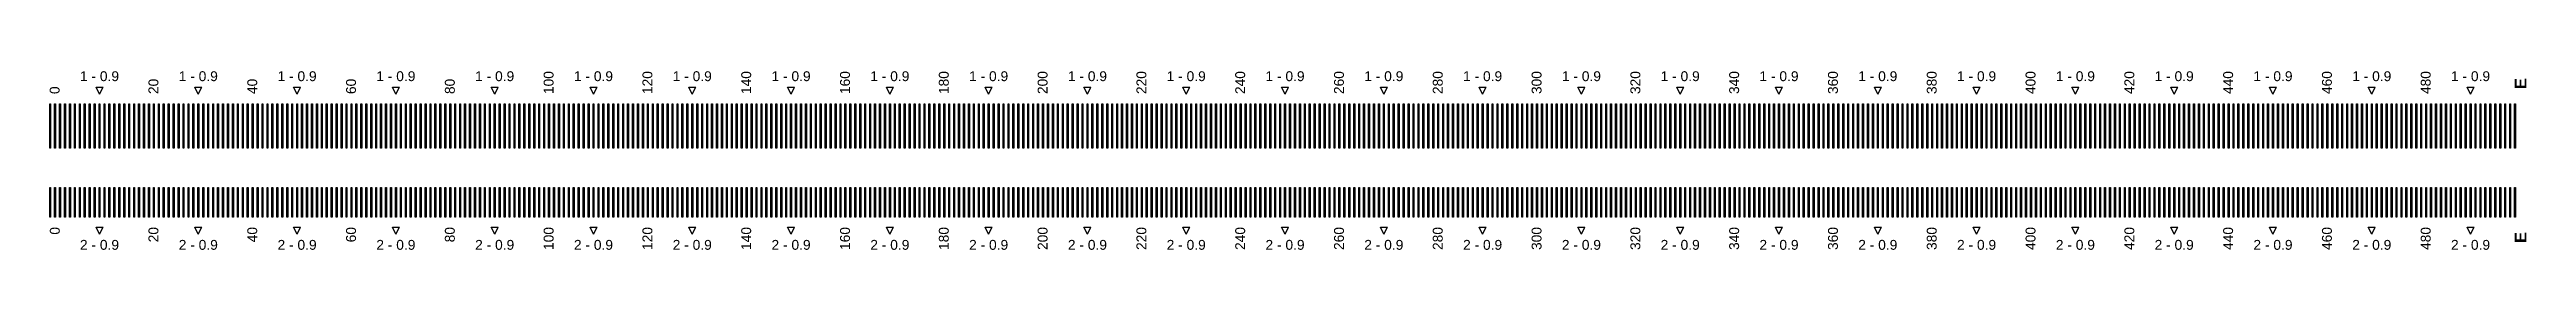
# Model space of a CAD drawing. Extents: x -24493 to 76507, y 84496 to 185496.
# Drawn here: x 26057 to 28564, y 155325 to 155507 of the extents above; entities that cross this region are included whole.
import ezdxf

# ---------------------------------------------------------------- set-up
doc = ezdxf.new("R2010")
doc.units = 13
doc.layers.add('CL - Label-1', color=120, linetype='Continuous')
doc.layers.add('CL - Label-2', color=132, linetype='Continuous')
doc.layers.add('CL - Sub-Micro', color=7, linetype='Continuous', true_color=0x47d1ff)
doc.styles.get("Standard").update_dxf_attribs({"font": 'arial.ttf'})

msp = doc.modelspace()

# ---------------------------------------------------------------- texts
at = {"layer": 'CL - Label-1'}
for s, width, heights, insert, char_height, attachment_point, rotation in [('20', 21.565, [8.55], (26156.8, 155483.4), 10, 1, 90), ('40', 21.565, [8.55], (26256.8, 155483.4), 10, 1, 90), ('60', 21.565, [8.55], (26356.8, 155483.4), 10, 1, 90), ('80', 21.565, [8.55], (26456.8, 155483.4), 10, 1, 90), ('100', 21.565, [8.55], (26556.8, 155483.4), 10, 1, 90), ('120', 21.565, [8.55], (26656.8, 155483.4), 10, 1, 90), ('140', 21.565, [8.55], (26756.8, 155483.4), 10, 1, 90), ('160', 21.565, [8.55], (26856.8, 155483.4), 10, 1, 90), ('180', 21.565, [8.55], (26956.8, 155483.4), 10, 1, 90), ('200', 21.565, [8.55], (27056.8, 155483.4), 10, 1, 90), ('220', 21.565, [8.55], (27156.8, 155483.4), 10, 1, 90), ('240', 21.565, [8.55], (27256.8, 155483.4), 10, 1, 90), ('260', 21.565, [8.55], (27356.8, 155483.4), 10, 1, 90), ('280', 21.565, [8.55], (27456.8, 155483.4), 10, 1, 90), ('300', 21.565, [8.55], (27556.8, 155483.4), 10, 1, 90), ('320', 21.565, [8.55], (27656.8, 155483.4), 10, 1, 90), ('340', 21.565, [8.55], (27756.8, 155483.4), 10, 1, 90), ('360', 21.565, [8.55], (27856.8, 155483.4), 10, 1, 90), ('380', 21.565, [8.55], (27956.8, 155483.4), 10, 1, 90), ('400', 21.565, [8.55], (28056.8, 155483.4), 10, 1, 90), ('420', 21.565, [8.55], (28156.8, 155483.4), 10, 1, 90), ('440', 21.565, [8.55], (28256.8, 155483.4), 10, 1, 90), ('460', 21.565, [8.55], (28356.8, 155483.4), 10, 1, 90), ('480', 21.565, [8.55], (28456.8, 155483.4), 10, 1, 90), ('{\\fArial|b1|i0|c0|p34;E}', 33.318, [8.18], (28551.8, 155488.4), 12, 1, 90), ('0', 21.565, [8.55], (26056.8, 155483.4), 10, 1, 90), ('0', 21.565, [8.55], (26056.8, 155348.4), 10, 7, 270), ('20', 21.565, [8.55], (26156.8, 155348.4), 10, 3, 90), ('40', 21.565, [8.55], (26256.8, 155348.4), 10, 3, 90), ('60', 21.565, [8.55], (26356.8, 155348.4), 10, 3, 90), ('80', 21.565, [8.55], (26456.8, 155348.4), 10, 3, 90), ('100', 21.565, [8.55], (26556.8, 155348.4), 10, 3, 90), ('120', 21.565, [8.55], (26656.8, 155348.4), 10, 3, 90), ('140', 21.565, [8.55], (26756.8, 155348.4), 10, 3, 90), ('160', 21.565, [8.55], (26856.8, 155348.4), 10, 3, 90), ('180', 21.565, [8.55], (26956.8, 155348.4), 10, 3, 90), ('200', 21.565, [8.55], (27056.8, 155348.4), 10, 3, 90), ('220', 21.565, [8.55], (27156.8, 155348.4), 10, 3, 90), ('240', 21.565, [8.55], (27256.8, 155348.4), 10, 3, 90), ('260', 21.565, [8.55], (27356.8, 155348.4), 10, 3, 90), ('280', 21.565, [8.55], (27456.8, 155348.4), 10, 3, 90), ('300', 21.565, [8.55], (27556.8, 155348.4), 10, 3, 90), ('320', 21.565, [8.55], (27656.8, 155348.4), 10, 3, 90), ('340', 21.565, [8.55], (27756.8, 155348.4), 10, 3, 90), ('360', 21.565, [8.55], (27856.8, 155348.4), 10, 3, 90), ('380', 21.565, [8.55], (27956.8, 155348.4), 10, 3, 90), ('400', 21.565, [8.55], (28056.8, 155348.4), 10, 3, 90), ('420', 21.565, [8.55], (28156.8, 155348.4), 10, 3, 90), ('440', 21.565, [8.55], (28256.8, 155348.4), 10, 3, 90), ('460', 21.565, [8.55], (28356.8, 155348.4), 10, 3, 90), ('480', 21.565, [8.55], (28456.8, 155348.4), 10, 3, 90), ('{\\fArial|b1|i0|c0|p34;E}', 33.318, [8.18], (28551.8, 155343.4), 12, 3, 90)]:
    msp.add_mtext_dynamic_manual_height_columns(s, width=width, gutter_width=12.5, heights=heights, dxfattribs=dict(at, insert=insert, char_height=char_height, attachment_point=attachment_point, rotation=rotation))
at = {"layer": 'CL - Label-2', "char_height": 10}
for s, insert, attachment_point in [('1 - 0.9', (26107.2, 155496.4), 8), ('1 - 0.9', (26207.2, 155496.4), 8), ('1 - 0.9', (26307.2, 155496.4), 8), ('1 - 0.9', (26407.2, 155496.4), 8), ('1 - 0.9', (26507.2, 155496.4), 8), ('1 - 0.9', (26607.2, 155496.4), 8), ('1 - 0.9', (26707.2, 155496.4), 8), ('1 - 0.9', (26807.2, 155496.4), 8), ('1 - 0.9', (26907.2, 155496.4), 8), ('1 - 0.9', (27007.2, 155496.4), 8), ('1 - 0.9', (27107.2, 155496.4), 8), ('1 - 0.9', (27207.2, 155496.4), 8), ('1 - 0.9', (27307.2, 155496.4), 8), ('1 - 0.9', (27407.2, 155496.4), 8), ('1 - 0.9', (27507.2, 155496.4), 8), ('1 - 0.9', (27607.2, 155496.4), 8), ('1 - 0.9', (27707.2, 155496.4), 8), ('1 - 0.9', (27807.2, 155496.4), 8), ('1 - 0.9', (27907.2, 155496.4), 8), ('1 - 0.9', (28007.2, 155496.4), 8), ('1 - 0.9', (28107.2, 155496.4), 8), ('1 - 0.9', (28207.2, 155496.4), 8), ('1 - 0.9', (28307.2, 155496.4), 8), ('1 - 0.9', (28407.2, 155496.4), 8), ('1 - 0.9', (28507.2, 155496.4), 8), ('2 - 0.9', (26107.2, 155335.3), 2), ('2 - 0.9', (26207.2, 155335.3), 2), ('2 - 0.9', (26307.2, 155335.3), 2), ('2 - 0.9', (26407.2, 155335.3), 2), ('2 - 0.9', (26507.2, 155335.3), 2), ('2 - 0.9', (26607.2, 155335.3), 2), ('2 - 0.9', (26707.2, 155335.3), 2), ('2 - 0.9', (26807.2, 155335.3), 2), ('2 - 0.9', (26907.2, 155335.3), 2), ('2 - 0.9', (27007.2, 155335.3), 2), ('2 - 0.9', (27107.2, 155335.3), 2), ('2 - 0.9', (27207.2, 155335.3), 2), ('2 - 0.9', (27307.2, 155335.3), 2), ('2 - 0.9', (27407.2, 155335.3), 2), ('2 - 0.9', (27507.2, 155335.3), 2), ('2 - 0.9', (27607.2, 155335.3), 2), ('2 - 0.9', (27707.2, 155335.3), 2), ('2 - 0.9', (27807.2, 155335.3), 2), ('2 - 0.9', (27907.2, 155335.3), 2), ('2 - 0.9', (28007.2, 155335.3), 2), ('2 - 0.9', (28107.2, 155335.3), 2), ('2 - 0.9', (28207.2, 155335.3), 2), ('2 - 0.9', (28307.2, 155335.3), 2), ('2 - 0.9', (28407.2, 155335.3), 2), ('2 - 0.9', (28507.2, 155335.3), 2)]:
    msp.add_mtext_dynamic_manual_height_columns(s, width=52.304, gutter_width=12.5, heights=[18.1], dxfattribs=dict(at, insert=insert, attachment_point=attachment_point))

# ---------------------------------------------------------------- linework, layer by layer
at = {"layer": 'CL - Label-2'}
for p, q in [((26107.2, 155483.4), (26103.7, 155490.5)), ((26103.7, 155490.5), (26110.8, 155490.5)), ((26107.2, 155483.4), (26110.8, 155490.5)), ((26207.2, 155483.4), (26203.7, 155490.5)), ((26203.7, 155490.5), (26210.8, 155490.5)), ((26207.2, 155483.4), (26210.8, 155490.5)), ((26307.2, 155483.4), (26303.7, 155490.5)), ((26303.7, 155490.5), (26310.8, 155490.5)), ((26307.2, 155483.4), (26310.8, 155490.5)), ((26407.2, 155483.4), (26403.7, 155490.5)), ((26403.7, 155490.5), (26410.8, 155490.5)), ((26407.2, 155483.4), (26410.8, 155490.5)), ((26507.2, 155483.4), (26503.7, 155490.5)), ((26503.7, 155490.5), (26510.8, 155490.5)), ((26507.2, 155483.4), (26510.8, 155490.5)), ((26607.2, 155483.4), (26603.7, 155490.5)), ((26603.7, 155490.5), (26610.8, 155490.5)), ((26607.2, 155483.4), (26610.8, 155490.5)), ((26707.2, 155483.4), (26703.7, 155490.5)), ((26703.7, 155490.5), (26710.8, 155490.5)), ((26707.2, 155483.4), (26710.8, 155490.5)), ((26807.2, 155483.4), (26803.7, 155490.5)), ((26803.7, 155490.5), (26810.8, 155490.5)), ((26807.2, 155483.4), (26810.8, 155490.5)), ((26907.2, 155483.4), (26903.7, 155490.5)), ((26903.7, 155490.5), (26910.8, 155490.5)), ((26907.2, 155483.4), (26910.8, 155490.5)), ((27007.2, 155483.4), (27003.7, 155490.5)), ((27003.7, 155490.5), (27010.8, 155490.5)), ((27007.2, 155483.4), (27010.8, 155490.5)), ((27107.2, 155483.4), (27103.7, 155490.5)), ((27103.7, 155490.5), (27110.8, 155490.5)), ((27107.2, 155483.4), (27110.8, 155490.5)), ((27207.2, 155483.4), (27203.7, 155490.5)), ((27203.7, 155490.5), (27210.8, 155490.5)), ((27207.2, 155483.4), (27210.8, 155490.5)), ((27307.2, 155483.4), (27303.7, 155490.5)), ((27303.7, 155490.5), (27310.8, 155490.5)), ((27307.2, 155483.4), (27310.8, 155490.5)), ((27407.2, 155483.4), (27403.7, 155490.5)), ((27403.7, 155490.5), (27410.8, 155490.5)), ((27407.2, 155483.4), (27410.8, 155490.5)), ((27507.2, 155483.4), (27503.7, 155490.5)), ((27503.7, 155490.5), (27510.8, 155490.5)), ((27507.2, 155483.4), (27510.8, 155490.5)), ((27607.2, 155483.4), (27603.7, 155490.5)), ((27603.7, 155490.5), (27610.8, 155490.5)), ((27607.2, 155483.4), (27610.8, 155490.5)), ((27707.2, 155483.4), (27703.7, 155490.5)), ((27703.7, 155490.5), (27710.8, 155490.5)), ((27707.2, 155483.4), (27710.8, 155490.5)), ((27807.2, 155483.4), (27803.7, 155490.5)), ((27803.7, 155490.5), (27810.8, 155490.5)), ((27807.2, 155483.4), (27810.8, 155490.5)), ((27907.2, 155483.4), (27903.7, 155490.5)), ((27903.7, 155490.5), (27910.8, 155490.5)), ((27907.2, 155483.4), (27910.8, 155490.5)), ((28007.2, 155483.4), (28003.7, 155490.5)), ((28003.7, 155490.5), (28010.8, 155490.5)), ((28007.2, 155483.4), (28010.8, 155490.5)), ((28107.2, 155483.4), (28103.7, 155490.5)), ((28103.7, 155490.5), (28110.8, 155490.5)), ((28107.2, 155483.4), (28110.8, 155490.5)), ((28207.2, 155483.4), (28203.7, 155490.5)), ((28203.7, 155490.5), (28210.8, 155490.5)), ((28207.2, 155483.4), (28210.8, 155490.5)), ((28307.2, 155483.4), (28303.7, 155490.5)), ((28303.7, 155490.5), (28310.8, 155490.5)), ((28307.2, 155483.4), (28310.8, 155490.5)), ((28407.2, 155483.4), (28403.7, 155490.5)), ((28403.7, 155490.5), (28410.8, 155490.5)), ((28407.2, 155483.4), (28410.8, 155490.5)), ((28507.2, 155483.4), (28503.7, 155490.5)), ((28503.7, 155490.5), (28510.8, 155490.5)), ((28507.2, 155483.4), (28510.8, 155490.5)), ((26107.2, 155341.3), (26103.7, 155348.4)), ((26103.7, 155348.4), (26110.8, 155348.4)), ((26107.2, 155341.3), (26110.8, 155348.4)), ((26207.2, 155341.3), (26203.7, 155348.4)), ((26203.7, 155348.4), (26210.8, 155348.4)), ((26207.2, 155341.3), (26210.8, 155348.4)), ((26307.2, 155341.3), (26303.7, 155348.4)), ((26303.7, 155348.4), (26310.8, 155348.4)), ((26307.2, 155341.3), (26310.8, 155348.4)), ((26407.2, 155341.3), (26403.7, 155348.4)), ((26403.7, 155348.4), (26410.8, 155348.4)), ((26407.2, 155341.3), (26410.8, 155348.4)), ((26507.2, 155341.3), (26503.7, 155348.4)), ((26503.7, 155348.4), (26510.8, 155348.4)), ((26507.2, 155341.3), (26510.8, 155348.4)), ((26607.2, 155341.3), (26603.7, 155348.4)), ((26603.7, 155348.4), (26610.8, 155348.4)), ((26607.2, 155341.3), (26610.8, 155348.4)), ((26707.2, 155341.3), (26703.7, 155348.4)), ((26703.7, 155348.4), (26710.8, 155348.4)), ((26707.2, 155341.3), (26710.8, 155348.4)), ((26807.2, 155341.3), (26803.7, 155348.4)), ((26803.7, 155348.4), (26810.8, 155348.4)), ((26807.2, 155341.3), (26810.8, 155348.4)), ((26907.2, 155341.3), (26903.7, 155348.4)), ((26903.7, 155348.4), (26910.8, 155348.4)), ((26907.2, 155341.3), (26910.8, 155348.4)), ((27007.2, 155341.3), (27003.7, 155348.4)), ((27003.7, 155348.4), (27010.8, 155348.4)), ((27007.2, 155341.3), (27010.8, 155348.4)), ((27107.2, 155341.3), (27103.7, 155348.4)), ((27103.7, 155348.4), (27110.8, 155348.4)), ((27107.2, 155341.3), (27110.8, 155348.4)), ((27207.2, 155341.3), (27203.7, 155348.4)), ((27203.7, 155348.4), (27210.8, 155348.4)), ((27207.2, 155341.3), (27210.8, 155348.4)), ((27307.2, 155341.3), (27303.7, 155348.4)), ((27303.7, 155348.4), (27310.8, 155348.4)), ((27307.2, 155341.3), (27310.8, 155348.4)), ((27407.2, 155341.3), (27403.7, 155348.4)), ((27403.7, 155348.4), (27410.8, 155348.4)), ((27407.2, 155341.3), (27410.8, 155348.4)), ((27507.2, 155341.3), (27503.7, 155348.4)), ((27503.7, 155348.4), (27510.8, 155348.4)), ((27507.2, 155341.3), (27510.8, 155348.4)), ((27607.2, 155341.3), (27603.7, 155348.4)), ((27603.7, 155348.4), (27610.8, 155348.4)), ((27607.2, 155341.3), (27610.8, 155348.4)), ((27707.2, 155341.3), (27703.7, 155348.4)), ((27703.7, 155348.4), (27710.8, 155348.4)), ((27707.2, 155341.3), (27710.8, 155348.4)), ((27807.2, 155341.3), (27803.7, 155348.4)), ((27803.7, 155348.4), (27810.8, 155348.4)), ((27807.2, 155341.3), (27810.8, 155348.4)), ((27907.2, 155341.3), (27903.7, 155348.4)), ((27903.7, 155348.4), (27910.8, 155348.4)), ((27907.2, 155341.3), (27910.8, 155348.4)), ((28007.2, 155341.3), (28003.7, 155348.4)), ((28003.7, 155348.4), (28010.8, 155348.4)), ((28007.2, 155341.3), (28010.8, 155348.4)), ((28107.2, 155341.3), (28103.7, 155348.4)), ((28103.7, 155348.4), (28110.8, 155348.4)), ((28107.2, 155341.3), (28110.8, 155348.4)), ((28207.2, 155341.3), (28203.7, 155348.4)), ((28203.7, 155348.4), (28210.8, 155348.4)), ((28207.2, 155341.3), (28210.8, 155348.4)), ((28307.2, 155341.3), (28303.7, 155348.4)), ((28303.7, 155348.4), (28310.8, 155348.4)), ((28307.2, 155341.3), (28310.8, 155348.4)), ((28407.2, 155341.3), (28403.7, 155348.4)), ((28403.7, 155348.4), (28410.8, 155348.4)), ((28407.2, 155341.3), (28410.8, 155348.4)), ((28507.2, 155341.3), (28503.7, 155348.4)), ((28503.7, 155348.4), (28510.8, 155348.4)), ((28507.2, 155341.3), (28510.8, 155348.4))]:
    msp.add_line(p, q, dxfattribs=at)
at = {"layer": 'CL - Sub-Micro'}
for p, q in [((26056.8, 155473.4), (26057.7, 155473.4)), ((26056.8, 155428.4), (26056.8, 155473.4)), ((26057.7, 155473.4), (26057.7, 155428.4)), ((26061.8, 155473.4), (26062.7, 155473.4)), ((26061.8, 155428.4), (26061.8, 155473.4)), ((26062.7, 155473.4), (26062.7, 155428.4)), ((26066.8, 155473.4), (26067.7, 155473.4)), ((26066.8, 155428.4), (26066.8, 155473.4)), ((26067.7, 155473.4), (26067.7, 155428.4)), ((26071.8, 155473.4), (26072.7, 155473.4)), ((26071.8, 155428.4), (26071.8, 155473.4)), ((26072.7, 155473.4), (26072.7, 155428.4)), ((26076.8, 155473.4), (26077.7, 155473.4)), ((26076.8, 155428.4), (26076.8, 155473.4)), ((26077.7, 155473.4), (26077.7, 155428.4)), ((26081.8, 155473.4), (26082.7, 155473.4)), ((26081.8, 155428.4), (26081.8, 155473.4)), ((26082.7, 155473.4), (26082.7, 155428.4)), ((26086.8, 155473.4), (26087.7, 155473.4)), ((26086.8, 155428.4), (26086.8, 155473.4)), ((26087.7, 155473.4), (26087.7, 155428.4)), ((26091.8, 155473.4), (26092.7, 155473.4)), ((26091.8, 155428.4), (26091.8, 155473.4)), ((26092.7, 155473.4), (26092.7, 155428.4)), ((26096.8, 155473.4), (26097.7, 155473.4)), ((26096.8, 155428.4), (26096.8, 155473.4)), ((26097.7, 155473.4), (26097.7, 155428.4)), ((26101.8, 155473.4), (26102.7, 155473.4)), ((26101.8, 155428.4), (26101.8, 155473.4)), ((26102.7, 155473.4), (26102.7, 155428.4)), ((26106.8, 155473.4), (26107.7, 155473.4)), ((26106.8, 155428.4), (26106.8, 155473.4)), ((26107.7, 155473.4), (26107.7, 155428.4)), ((26111.8, 155473.4), (26112.7, 155473.4)), ((26111.8, 155428.4), (26111.8, 155473.4)), ((26112.7, 155473.4), (26112.7, 155428.4)), ((26116.8, 155473.4), (26117.7, 155473.4)), ((26116.8, 155428.4), (26116.8, 155473.4)), ((26117.7, 155473.4), (26117.7, 155428.4)), ((26121.8, 155473.4), (26122.7, 155473.4)), ((26121.8, 155428.4), (26121.8, 155473.4)), ((26122.7, 155473.4), (26122.7, 155428.4)), ((26126.8, 155473.4), (26127.7, 155473.4)), ((26126.8, 155428.4), (26126.8, 155473.4)), ((26127.7, 155473.4), (26127.7, 155428.4)), ((26131.8, 155473.4), (26132.7, 155473.4)), ((26131.8, 155428.4), (26131.8, 155473.4)), ((26132.7, 155473.4), (26132.7, 155428.4)), ((26136.8, 155473.4), (26137.7, 155473.4)), ((26136.8, 155428.4), (26136.8, 155473.4)), ((26137.7, 155473.4), (26137.7, 155428.4)), ((26141.8, 155473.4), (26142.7, 155473.4)), ((26141.8, 155428.4), (26141.8, 155473.4)), ((26142.7, 155473.4), (26142.7, 155428.4)), ((26146.8, 155473.4), (26147.7, 155473.4)), ((26146.8, 155428.4), (26146.8, 155473.4)), ((26147.7, 155473.4), (26147.7, 155428.4)), ((26151.8, 155473.4), (26152.7, 155473.4)), ((26151.8, 155428.4), (26151.8, 155473.4)), ((26152.7, 155473.4), (26152.7, 155428.4)), ((26156.8, 155473.4), (26157.7, 155473.4)), ((26156.8, 155428.4), (26156.8, 155473.4)), ((26157.7, 155473.4), (26157.7, 155428.4)), ((26161.8, 155473.4), (26162.7, 155473.4)), ((26161.8, 155428.4), (26161.8, 155473.4)), ((26162.7, 155473.4), (26162.7, 155428.4)), ((26166.8, 155473.4), (26167.7, 155473.4)), ((26166.8, 155428.4), (26166.8, 155473.4)), ((26167.7, 155473.4), (26167.7, 155428.4)), ((26171.8, 155473.4), (26172.7, 155473.4)), ((26171.8, 155428.4), (26171.8, 155473.4)), ((26172.7, 155473.4), (26172.7, 155428.4)), ((26176.8, 155473.4), (26177.7, 155473.4)), ((26176.8, 155428.4), (26176.8, 155473.4)), ((26177.7, 155473.4), (26177.7, 155428.4)), ((26181.8, 155473.4), (26182.7, 155473.4)), ((26181.8, 155428.4), (26181.8, 155473.4)), ((26182.7, 155473.4), (26182.7, 155428.4)), ((26186.8, 155473.4), (26187.7, 155473.4)), ((26186.8, 155428.4), (26186.8, 155473.4)), ((26187.7, 155473.4), (26187.7, 155428.4)), ((26191.8, 155473.4), (26192.7, 155473.4)), ((26191.8, 155428.4), (26191.8, 155473.4)), ((26192.7, 155473.4), (26192.7, 155428.4)), ((26196.8, 155473.4), (26197.7, 155473.4)), ((26196.8, 155428.4), (26196.8, 155473.4)), ((26197.7, 155473.4), (26197.7, 155428.4)), ((26201.8, 155473.4), (26202.7, 155473.4)), ((26201.8, 155428.4), (26201.8, 155473.4)), ((26202.7, 155473.4), (26202.7, 155428.4)), ((26206.8, 155473.4), (26207.7, 155473.4)), ((26206.8, 155428.4), (26206.8, 155473.4)), ((26207.7, 155473.4), (26207.7, 155428.4)), ((26211.8, 155473.4), (26212.7, 155473.4)), ((26211.8, 155428.4), (26211.8, 155473.4)), ((26212.7, 155473.4), (26212.7, 155428.4)), ((26216.8, 155473.4), (26217.7, 155473.4)), ((26216.8, 155428.4), (26216.8, 155473.4)), ((26217.7, 155473.4), (26217.7, 155428.4)), ((26221.8, 155473.4), (26222.7, 155473.4)), ((26221.8, 155428.4), (26221.8, 155473.4)), ((26222.7, 155473.4), (26222.7, 155428.4)), ((26226.8, 155473.4), (26227.7, 155473.4)), ((26226.8, 155428.4), (26226.8, 155473.4)), ((26227.7, 155473.4), (26227.7, 155428.4)), ((26231.8, 155473.4), (26232.7, 155473.4)), ((26231.8, 155428.4), (26231.8, 155473.4)), ((26232.7, 155473.4), (26232.7, 155428.4)), ((26236.8, 155473.4), (26237.7, 155473.4)), ((26236.8, 155428.4), (26236.8, 155473.4)), ((26237.7, 155473.4), (26237.7, 155428.4)), ((26241.8, 155473.4), (26242.7, 155473.4)), ((26241.8, 155428.4), (26241.8, 155473.4)), ((26242.7, 155473.4), (26242.7, 155428.4)), ((26246.8, 155473.4), (26247.7, 155473.4)), ((26246.8, 155428.4), (26246.8, 155473.4)), ((26247.7, 155473.4), (26247.7, 155428.4)), ((26251.8, 155473.4), (26252.7, 155473.4)), ((26251.8, 155428.4), (26251.8, 155473.4)), ((26252.7, 155473.4), (26252.7, 155428.4)), ((26256.8, 155473.4), (26257.7, 155473.4)), ((26256.8, 155428.4), (26256.8, 155473.4)), ((26257.7, 155473.4), (26257.7, 155428.4)), ((26261.8, 155473.4), (26262.7, 155473.4)), ((26261.8, 155428.4), (26261.8, 155473.4)), ((26262.7, 155473.4), (26262.7, 155428.4)), ((26266.8, 155473.4), (26267.7, 155473.4)), ((26266.8, 155428.4), (26266.8, 155473.4)), ((26267.7, 155473.4), (26267.7, 155428.4)), ((26271.8, 155473.4), (26272.7, 155473.4)), ((26271.8, 155428.4), (26271.8, 155473.4)), ((26272.7, 155473.4), (26272.7, 155428.4)), ((26276.8, 155473.4), (26277.7, 155473.4)), ((26276.8, 155428.4), (26276.8, 155473.4)), ((26277.7, 155473.4), (26277.7, 155428.4)), ((26281.8, 155473.4), (26282.7, 155473.4)), ((26281.8, 155428.4), (26281.8, 155473.4)), ((26282.7, 155473.4), (26282.7, 155428.4)), ((26286.8, 155473.4), (26287.7, 155473.4)), ((26286.8, 155428.4), (26286.8, 155473.4)), ((26287.7, 155473.4), (26287.7, 155428.4)), ((26291.8, 155473.4), (26292.7, 155473.4)), ((26291.8, 155428.4), (26291.8, 155473.4)), ((26292.7, 155473.4), (26292.7, 155428.4)), ((26296.8, 155473.4), (26297.7, 155473.4)), ((26296.8, 155428.4), (26296.8, 155473.4)), ((26297.7, 155473.4), (26297.7, 155428.4)), ((26301.8, 155473.4), (26302.7, 155473.4)), ((26301.8, 155428.4), (26301.8, 155473.4)), ((26302.7, 155473.4), (26302.7, 155428.4)), ((26306.8, 155473.4), (26307.7, 155473.4)), ((26306.8, 155428.4), (26306.8, 155473.4)), ((26307.7, 155473.4), (26307.7, 155428.4)), ((26311.8, 155473.4), (26312.7, 155473.4)), ((26311.8, 155428.4), (26311.8, 155473.4)), ((26312.7, 155473.4), (26312.7, 155428.4)), ((26316.8, 155473.4), (26317.7, 155473.4)), ((26316.8, 155428.4), (26316.8, 155473.4)), ((26317.7, 155473.4), (26317.7, 155428.4)), ((26321.8, 155473.4), (26322.7, 155473.4)), ((26321.8, 155428.4), (26321.8, 155473.4)), ((26322.7, 155473.4), (26322.7, 155428.4)), ((26326.8, 155473.4), (26327.7, 155473.4)), ((26326.8, 155428.4), (26326.8, 155473.4)), ((26327.7, 155473.4), (26327.7, 155428.4)), ((26331.8, 155473.4), (26332.7, 155473.4)), ((26331.8, 155428.4), (26331.8, 155473.4)), ((26332.7, 155473.4), (26332.7, 155428.4)), ((26336.8, 155473.4), (26337.7, 155473.4)), ((26336.8, 155428.4), (26336.8, 155473.4)), ((26337.7, 155473.4), (26337.7, 155428.4)), ((26341.8, 155473.4), (26342.7, 155473.4)), ((26341.8, 155428.4), (26341.8, 155473.4)), ((26342.7, 155473.4), (26342.7, 155428.4)), ((26346.8, 155473.4), (26347.7, 155473.4)), ((26346.8, 155428.4), (26346.8, 155473.4)), ((26347.7, 155473.4), (26347.7, 155428.4)), ((26351.8, 155473.4), (26352.7, 155473.4)), ((26351.8, 155428.4), (26351.8, 155473.4)), ((26352.7, 155473.4), (26352.7, 155428.4)), ((26356.8, 155473.4), (26357.7, 155473.4)), ((26356.8, 155428.4), (26356.8, 155473.4)), ((26357.7, 155473.4), (26357.7, 155428.4)), ((26361.8, 155473.4), (26362.7, 155473.4)), ((26361.8, 155428.4), (26361.8, 155473.4)), ((26362.7, 155473.4), (26362.7, 155428.4)), ((26366.8, 155473.4), (26367.7, 155473.4)), ((26366.8, 155428.4), (26366.8, 155473.4)), ((26367.7, 155473.4), (26367.7, 155428.4)), ((26371.8, 155473.4), (26372.7, 155473.4)), ((26371.8, 155428.4), (26371.8, 155473.4)), ((26372.7, 155473.4), (26372.7, 155428.4)), ((26376.8, 155473.4), (26377.7, 155473.4)), ((26376.8, 155428.4), (26376.8, 155473.4)), ((26377.7, 155473.4), (26377.7, 155428.4)), ((26381.8, 155473.4), (26382.7, 155473.4)), ((26381.8, 155428.4), (26381.8, 155473.4)), ((26382.7, 155473.4), (26382.7, 155428.4)), ((26386.8, 155473.4), (26387.7, 155473.4)), ((26386.8, 155428.4), (26386.8, 155473.4)), ((26387.7, 155473.4), (26387.7, 155428.4)), ((26391.8, 155473.4), (26392.7, 155473.4)), ((26391.8, 155428.4), (26391.8, 155473.4)), ((26392.7, 155473.4), (26392.7, 155428.4)), ((26396.8, 155473.4), (26397.7, 155473.4)), ((26396.8, 155428.4), (26396.8, 155473.4)), ((26397.7, 155473.4), (26397.7, 155428.4)), ((26401.8, 155473.4), (26402.7, 155473.4)), ((26401.8, 155428.4), (26401.8, 155473.4)), ((26402.7, 155473.4), (26402.7, 155428.4)), ((26406.8, 155473.4), (26407.7, 155473.4)), ((26406.8, 155428.4), (26406.8, 155473.4)), ((26407.7, 155473.4), (26407.7, 155428.4)), ((26411.8, 155473.4), (26412.7, 155473.4)), ((26411.8, 155428.4), (26411.8, 155473.4)), ((26412.7, 155473.4), (26412.7, 155428.4)), ((26416.8, 155473.4), (26417.7, 155473.4)), ((26416.8, 155428.4), (26416.8, 155473.4)), ((26417.7, 155473.4), (26417.7, 155428.4)), ((26421.8, 155473.4), (26422.7, 155473.4)), ((26421.8, 155428.4), (26421.8, 155473.4)), ((26422.7, 155473.4), (26422.7, 155428.4)), ((26426.8, 155473.4), (26427.7, 155473.4)), ((26426.8, 155428.4), (26426.8, 155473.4)), ((26427.7, 155473.4), (26427.7, 155428.4)), ((26431.8, 155473.4), (26432.7, 155473.4)), ((26431.8, 155428.4), (26431.8, 155473.4)), ((26432.7, 155473.4), (26432.7, 155428.4)), ((26436.8, 155473.4), (26437.7, 155473.4)), ((26436.8, 155428.4), (26436.8, 155473.4)), ((26437.7, 155473.4), (26437.7, 155428.4)), ((26441.8, 155473.4), (26442.7, 155473.4)), ((26441.8, 155428.4), (26441.8, 155473.4)), ((26442.7, 155473.4), (26442.7, 155428.4)), ((26446.8, 155473.4), (26447.7, 155473.4)), ((26446.8, 155428.4), (26446.8, 155473.4)), ((26447.7, 155473.4), (26447.7, 155428.4)), ((26451.8, 155473.4), (26452.7, 155473.4)), ((26451.8, 155428.4), (26451.8, 155473.4)), ((26452.7, 155473.4), (26452.7, 155428.4)), ((26456.8, 155473.4), (26457.7, 155473.4)), ((26456.8, 155428.4), (26456.8, 155473.4)), ((26457.7, 155473.4), (26457.7, 155428.4)), ((26461.8, 155473.4), (26462.7, 155473.4)), ((26461.8, 155428.4), (26461.8, 155473.4)), ((26462.7, 155473.4), (26462.7, 155428.4)), ((26466.8, 155473.4), (26467.7, 155473.4)), ((26466.8, 155428.4), (26466.8, 155473.4)), ((26467.7, 155473.4), (26467.7, 155428.4)), ((26471.8, 155473.4), (26472.7, 155473.4)), ((26471.8, 155428.4), (26471.8, 155473.4)), ((26472.7, 155473.4), (26472.7, 155428.4)), ((26476.8, 155473.4), (26477.7, 155473.4)), ((26476.8, 155428.4), (26476.8, 155473.4)), ((26477.7, 155473.4), (26477.7, 155428.4)), ((26481.8, 155473.4), (26482.7, 155473.4)), ((26481.8, 155428.4), (26481.8, 155473.4)), ((26482.7, 155473.4), (26482.7, 155428.4)), ((26486.8, 155473.4), (26487.7, 155473.4)), ((26486.8, 155428.4), (26486.8, 155473.4)), ((26487.7, 155473.4), (26487.7, 155428.4)), ((26491.8, 155473.4), (26492.7, 155473.4)), ((26491.8, 155428.4), (26491.8, 155473.4)), ((26492.7, 155473.4), (26492.7, 155428.4)), ((26496.8, 155473.4), (26497.7, 155473.4)), ((26496.8, 155428.4), (26496.8, 155473.4)), ((26497.7, 155473.4), (26497.7, 155428.4)), ((26501.8, 155473.4), (26502.7, 155473.4)), ((26501.8, 155428.4), (26501.8, 155473.4)), ((26502.7, 155473.4), (26502.7, 155428.4)), ((26506.8, 155473.4), (26507.7, 155473.4)), ((26506.8, 155428.4), (26506.8, 155473.4)), ((26507.7, 155473.4), (26507.7, 155428.4)), ((26511.8, 155473.4), (26512.7, 155473.4)), ((26511.8, 155428.4), (26511.8, 155473.4)), ((26512.7, 155473.4), (26512.7, 155428.4)), ((26516.8, 155473.4), (26517.7, 155473.4)), ((26516.8, 155428.4), (26516.8, 155473.4)), ((26517.7, 155473.4), (26517.7, 155428.4)), ((26521.8, 155473.4), (26522.7, 155473.4)), ((26521.8, 155428.4), (26521.8, 155473.4)), ((26522.7, 155473.4), (26522.7, 155428.4)), ((26526.8, 155473.4), (26527.7, 155473.4)), ((26526.8, 155428.4), (26526.8, 155473.4)), ((26527.7, 155473.4), (26527.7, 155428.4)), ((26531.8, 155473.4), (26532.7, 155473.4)), ((26531.8, 155428.4), (26531.8, 155473.4)), ((26532.7, 155473.4), (26532.7, 155428.4)), ((26536.8, 155473.4), (26537.7, 155473.4)), ((26536.8, 155428.4), (26536.8, 155473.4)), ((26537.7, 155473.4), (26537.7, 155428.4)), ((26541.8, 155473.4), (26542.7, 155473.4)), ((26541.8, 155428.4), (26541.8, 155473.4)), ((26542.7, 155473.4), (26542.7, 155428.4)), ((26546.8, 155473.4), (26547.7, 155473.4)), ((26546.8, 155428.4), (26546.8, 155473.4)), ((26547.7, 155473.4), (26547.7, 155428.4)), ((26551.8, 155473.4), (26552.7, 155473.4)), ((26551.8, 155428.4), (26551.8, 155473.4)), ((26552.7, 155473.4), (26552.7, 155428.4)), ((26556.8, 155473.4), (26557.7, 155473.4)), ((26556.8, 155428.4), (26556.8, 155473.4)), ((26557.7, 155473.4), (26557.7, 155428.4)), ((26561.8, 155473.4), (26562.7, 155473.4)), ((26561.8, 155428.4), (26561.8, 155473.4)), ((26562.7, 155473.4), (26562.7, 155428.4)), ((26566.8, 155473.4), (26567.7, 155473.4)), ((26566.8, 155428.4), (26566.8, 155473.4)), ((26567.7, 155473.4), (26567.7, 155428.4)), ((26571.8, 155473.4), (26572.7, 155473.4)), ((26571.8, 155428.4), (26571.8, 155473.4)), ((26572.7, 155473.4), (26572.7, 155428.4)), ((26576.8, 155473.4), (26577.7, 155473.4)), ((26576.8, 155428.4), (26576.8, 155473.4)), ((26577.7, 155473.4), (26577.7, 155428.4)), ((26581.8, 155473.4), (26582.7, 155473.4)), ((26581.8, 155428.4), (26581.8, 155473.4)), ((26582.7, 155473.4), (26582.7, 155428.4)), ((26586.8, 155473.4), (26587.7, 155473.4)), ((26586.8, 155428.4), (26586.8, 155473.4)), ((26587.7, 155473.4), (26587.7, 155428.4)), ((26591.8, 155473.4), (26592.7, 155473.4)), ((26591.8, 155428.4), (26591.8, 155473.4)), ((26592.7, 155473.4), (26592.7, 155428.4)), ((26596.8, 155473.4), (26597.7, 155473.4)), ((26596.8, 155428.4), (26596.8, 155473.4)), ((26597.7, 155473.4), (26597.7, 155428.4)), ((26601.8, 155473.4), (26602.7, 155473.4)), ((26601.8, 155428.4), (26601.8, 155473.4)), ((26602.7, 155473.4), (26602.7, 155428.4)), ((26606.8, 155473.4), (26607.7, 155473.4)), ((26606.8, 155428.4), (26606.8, 155473.4)), ((26607.7, 155473.4), (26607.7, 155428.4)), ((26611.8, 155473.4), (26612.7, 155473.4)), ((26611.8, 155428.4), (26611.8, 155473.4)), ((26612.7, 155473.4), (26612.7, 155428.4)), ((26616.8, 155473.4), (26617.7, 155473.4)), ((26616.8, 155428.4), (26616.8, 155473.4)), ((26617.7, 155473.4), (26617.7, 155428.4)), ((26621.8, 155473.4), (26622.7, 155473.4)), ((26621.8, 155428.4), (26621.8, 155473.4)), ((26622.7, 155473.4), (26622.7, 155428.4)), ((26626.8, 155473.4), (26627.7, 155473.4)), ((26626.8, 155428.4), (26626.8, 155473.4)), ((26627.7, 155473.4), (26627.7, 155428.4)), ((26631.8, 155473.4), (26632.7, 155473.4)), ((26631.8, 155428.4), (26631.8, 155473.4)), ((26632.7, 155473.4), (26632.7, 155428.4)), ((26636.8, 155473.4), (26637.7, 155473.4)), ((26636.8, 155428.4), (26636.8, 155473.4)), ((26637.7, 155473.4), (26637.7, 155428.4)), ((26641.8, 155473.4), (26642.7, 155473.4)), ((26641.8, 155428.4), (26641.8, 155473.4)), ((26642.7, 155473.4), (26642.7, 155428.4)), ((26646.8, 155473.4), (26647.7, 155473.4)), ((26646.8, 155428.4), (26646.8, 155473.4)), ((26647.7, 155473.4), (26647.7, 155428.4)), ((26651.8, 155473.4), (26652.7, 155473.4)), ((26651.8, 155428.4), (26651.8, 155473.4)), ((26652.7, 155473.4), (26652.7, 155428.4)), ((26656.8, 155473.4), (26657.7, 155473.4)), ((26656.8, 155428.4), (26656.8, 155473.4)), ((26657.7, 155473.4), (26657.7, 155428.4)), ((26661.8, 155473.4), (26662.7, 155473.4)), ((26661.8, 155428.4), (26661.8, 155473.4)), ((26662.7, 155473.4), (26662.7, 155428.4)), ((26666.8, 155473.4), (26667.7, 155473.4)), ((26666.8, 155428.4), (26666.8, 155473.4)), ((26667.7, 155473.4), (26667.7, 155428.4)), ((26671.8, 155473.4), (26672.7, 155473.4)), ((26671.8, 155428.4), (26671.8, 155473.4)), ((26672.7, 155473.4), (26672.7, 155428.4)), ((26676.8, 155473.4), (26677.7, 155473.4)), ((26676.8, 155428.4), (26676.8, 155473.4)), ((26677.7, 155473.4), (26677.7, 155428.4)), ((26681.8, 155473.4), (26682.7, 155473.4)), ((26681.8, 155428.4), (26681.8, 155473.4)), ((26682.7, 155473.4), (26682.7, 155428.4)), ((26686.8, 155473.4), (26687.7, 155473.4)), ((26686.8, 155428.4), (26686.8, 155473.4)), ((26687.7, 155473.4), (26687.7, 155428.4)), ((26691.8, 155473.4), (26692.7, 155473.4)), ((26691.8, 155428.4), (26691.8, 155473.4)), ((26692.7, 155473.4), (26692.7, 155428.4)), ((26696.8, 155473.4), (26697.7, 155473.4)), ((26696.8, 155428.4), (26696.8, 155473.4)), ((26697.7, 155473.4), (26697.7, 155428.4)), ((26701.8, 155473.4), (26702.7, 155473.4)), ((26701.8, 155428.4), (26701.8, 155473.4)), ((26702.7, 155473.4), (26702.7, 155428.4)), ((26706.8, 155473.4), (26707.7, 155473.4)), ((26706.8, 155428.4), (26706.8, 155473.4)), ((26707.7, 155473.4), (26707.7, 155428.4)), ((26711.8, 155473.4), (26712.7, 155473.4)), ((26711.8, 155428.4), (26711.8, 155473.4)), ((26712.7, 155473.4), (26712.7, 155428.4)), ((26716.8, 155473.4), (26717.7, 155473.4)), ((26716.8, 155428.4), (26716.8, 155473.4)), ((26717.7, 155473.4), (26717.7, 155428.4)), ((26721.8, 155473.4), (26722.7, 155473.4)), ((26721.8, 155428.4), (26721.8, 155473.4)), ((26722.7, 155473.4), (26722.7, 155428.4)), ((26726.8, 155473.4), (26727.7, 155473.4)), ((26726.8, 155428.4), (26726.8, 155473.4)), ((26727.7, 155473.4), (26727.7, 155428.4)), ((26731.8, 155473.4), (26732.7, 155473.4)), ((26731.8, 155428.4), (26731.8, 155473.4)), ((26732.7, 155473.4), (26732.7, 155428.4)), ((26736.8, 155473.4), (26737.7, 155473.4)), ((26736.8, 155428.4), (26736.8, 155473.4)), ((26737.7, 155473.4), (26737.7, 155428.4)), ((26741.8, 155473.4), (26742.7, 155473.4)), ((26741.8, 155428.4), (26741.8, 155473.4)), ((26742.7, 155473.4), (26742.7, 155428.4)), ((26746.8, 155473.4), (26747.7, 155473.4)), ((26746.8, 155428.4), (26746.8, 155473.4)), ((26747.7, 155473.4), (26747.7, 155428.4)), ((26751.8, 155473.4), (26752.7, 155473.4)), ((26751.8, 155428.4), (26751.8, 155473.4)), ((26752.7, 155473.4), (26752.7, 155428.4)), ((26756.8, 155473.4), (26757.7, 155473.4)), ((26756.8, 155428.4), (26756.8, 155473.4)), ((26757.7, 155473.4), (26757.7, 155428.4)), ((26761.8, 155473.4), (26762.7, 155473.4)), ((26761.8, 155428.4), (26761.8, 155473.4)), ((26762.7, 155473.4), (26762.7, 155428.4)), ((26766.8, 155473.4), (26767.7, 155473.4)), ((26766.8, 155428.4), (26766.8, 155473.4)), ((26767.7, 155473.4), (26767.7, 155428.4)), ((26771.8, 155473.4), (26772.7, 155473.4)), ((26771.8, 155428.4), (26771.8, 155473.4)), ((26772.7, 155473.4), (26772.7, 155428.4)), ((26776.8, 155473.4), (26777.7, 155473.4)), ((26776.8, 155428.4), (26776.8, 155473.4)), ((26777.7, 155473.4), (26777.7, 155428.4)), ((26781.8, 155473.4), (26782.7, 155473.4)), ((26781.8, 155428.4), (26781.8, 155473.4)), ((26782.7, 155473.4), (26782.7, 155428.4)), ((26786.8, 155473.4), (26787.7, 155473.4)), ((26786.8, 155428.4), (26786.8, 155473.4)), ((26787.7, 155473.4), (26787.7, 155428.4)), ((26791.8, 155473.4), (26792.7, 155473.4)), ((26791.8, 155428.4), (26791.8, 155473.4)), ((26792.7, 155473.4), (26792.7, 155428.4)), ((26796.8, 155473.4), (26797.7, 155473.4)), ((26796.8, 155428.4), (26796.8, 155473.4)), ((26797.7, 155473.4), (26797.7, 155428.4)), ((26801.8, 155473.4), (26802.7, 155473.4)), ((26801.8, 155428.4), (26801.8, 155473.4)), ((26802.7, 155473.4), (26802.7, 155428.4)), ((26806.8, 155473.4), (26807.7, 155473.4)), ((26806.8, 155428.4), (26806.8, 155473.4)), ((26807.7, 155473.4), (26807.7, 155428.4)), ((26811.8, 155473.4), (26812.7, 155473.4)), ((26811.8, 155428.4), (26811.8, 155473.4)), ((26812.7, 155473.4), (26812.7, 155428.4)), ((26816.8, 155473.4), (26817.7, 155473.4)), ((26816.8, 155428.4), (26816.8, 155473.4)), ((26817.7, 155473.4), (26817.7, 155428.4)), ((26821.8, 155473.4), (26822.7, 155473.4)), ((26821.8, 155428.4), (26821.8, 155473.4)), ((26822.7, 155473.4), (26822.7, 155428.4)), ((26826.8, 155473.4), (26827.7, 155473.4)), ((26826.8, 155428.4), (26826.8, 155473.4)), ((26827.7, 155473.4), (26827.7, 155428.4)), ((26831.8, 155473.4), (26832.7, 155473.4)), ((26831.8, 155428.4), (26831.8, 155473.4)), ((26832.7, 155473.4), (26832.7, 155428.4)), ((26836.8, 155473.4), (26837.7, 155473.4)), ((26836.8, 155428.4), (26836.8, 155473.4)), ((26837.7, 155473.4), (26837.7, 155428.4)), ((26841.8, 155473.4), (26842.7, 155473.4)), ((26841.8, 155428.4), (26841.8, 155473.4)), ((26842.7, 155473.4), (26842.7, 155428.4)), ((26846.8, 155473.4), (26847.7, 155473.4)), ((26846.8, 155428.4), (26846.8, 155473.4)), ((26847.7, 155473.4), (26847.7, 155428.4)), ((26851.8, 155473.4), (26852.7, 155473.4)), ((26851.8, 155428.4), (26851.8, 155473.4)), ((26852.7, 155473.4), (26852.7, 155428.4)), ((26856.8, 155473.4), (26857.7, 155473.4)), ((26856.8, 155428.4), (26856.8, 155473.4)), ((26857.7, 155473.4), (26857.7, 155428.4)), ((26861.8, 155473.4), (26862.7, 155473.4)), ((26861.8, 155428.4), (26861.8, 155473.4)), ((26862.7, 155473.4), (26862.7, 155428.4)), ((26866.8, 155473.4), (26867.7, 155473.4)), ((26866.8, 155428.4), (26866.8, 155473.4)), ((26867.7, 155473.4), (26867.7, 155428.4)), ((26871.8, 155473.4), (26872.7, 155473.4)), ((26871.8, 155428.4), (26871.8, 155473.4)), ((26872.7, 155473.4), (26872.7, 155428.4)), ((26876.8, 155473.4), (26877.7, 155473.4)), ((26876.8, 155428.4), (26876.8, 155473.4)), ((26877.7, 155473.4), (26877.7, 155428.4)), ((26881.8, 155473.4), (26882.7, 155473.4)), ((26881.8, 155428.4), (26881.8, 155473.4)), ((26882.7, 155473.4), (26882.7, 155428.4)), ((26886.8, 155473.4), (26887.7, 155473.4)), ((26886.8, 155428.4), (26886.8, 155473.4)), ((26887.7, 155473.4), (26887.7, 155428.4)), ((26891.8, 155473.4), (26892.7, 155473.4)), ((26891.8, 155428.4), (26891.8, 155473.4)), ((26892.7, 155473.4), (26892.7, 155428.4)), ((26896.8, 155473.4), (26897.7, 155473.4)), ((26896.8, 155428.4), (26896.8, 155473.4)), ((26897.7, 155473.4), (26897.7, 155428.4)), ((26901.8, 155473.4), (26902.7, 155473.4)), ((26901.8, 155428.4), (26901.8, 155473.4)), ((26902.7, 155473.4), (26902.7, 155428.4)), ((26906.8, 155473.4), (26907.7, 155473.4)), ((26906.8, 155428.4), (26906.8, 155473.4)), ((26907.7, 155473.4), (26907.7, 155428.4)), ((26911.8, 155473.4), (26912.7, 155473.4)), ((26911.8, 155428.4), (26911.8, 155473.4)), ((26912.7, 155473.4), (26912.7, 155428.4)), ((26916.8, 155473.4), (26917.7, 155473.4)), ((26916.8, 155428.4), (26916.8, 155473.4)), ((26917.7, 155473.4), (26917.7, 155428.4)), ((26921.8, 155473.4), (26922.7, 155473.4)), ((26921.8, 155428.4), (26921.8, 155473.4)), ((26922.7, 155473.4), (26922.7, 155428.4)), ((26926.8, 155473.4), (26927.7, 155473.4)), ((26926.8, 155428.4), (26926.8, 155473.4)), ((26927.7, 155473.4), (26927.7, 155428.4)), ((26931.8, 155473.4), (26932.7, 155473.4)), ((26931.8, 155428.4), (26931.8, 155473.4)), ((26932.7, 155473.4), (26932.7, 155428.4)), ((26936.8, 155473.4), (26937.7, 155473.4)), ((26936.8, 155428.4), (26936.8, 155473.4)), ((26937.7, 155473.4), (26937.7, 155428.4)), ((26941.8, 155473.4), (26942.7, 155473.4)), ((26941.8, 155428.4), (26941.8, 155473.4)), ((26942.7, 155473.4), (26942.7, 155428.4)), ((26946.8, 155473.4), (26947.7, 155473.4)), ((26946.8, 155428.4), (26946.8, 155473.4)), ((26947.7, 155473.4), (26947.7, 155428.4)), ((26951.8, 155473.4), (26952.7, 155473.4)), ((26951.8, 155428.4), (26951.8, 155473.4)), ((26952.7, 155473.4), (26952.7, 155428.4)), ((26956.8, 155473.4), (26957.7, 155473.4)), ((26956.8, 155428.4), (26956.8, 155473.4)), ((26957.7, 155473.4), (26957.7, 155428.4)), ((26961.8, 155473.4), (26962.7, 155473.4)), ((26961.8, 155428.4), (26961.8, 155473.4)), ((26962.7, 155473.4), (26962.7, 155428.4)), ((26966.8, 155473.4), (26967.7, 155473.4)), ((26966.8, 155428.4), (26966.8, 155473.4)), ((26967.7, 155473.4), (26967.7, 155428.4)), ((26971.8, 155473.4), (26972.7, 155473.4)), ((26971.8, 155428.4), (26971.8, 155473.4)), ((26972.7, 155473.4), (26972.7, 155428.4)), ((26976.8, 155473.4), (26977.7, 155473.4)), ((26976.8, 155428.4), (26976.8, 155473.4)), ((26977.7, 155473.4), (26977.7, 155428.4)), ((26981.8, 155473.4), (26982.7, 155473.4)), ((26981.8, 155428.4), (26981.8, 155473.4)), ((26982.7, 155473.4), (26982.7, 155428.4)), ((26986.8, 155473.4), (26987.7, 155473.4)), ((26986.8, 155428.4), (26986.8, 155473.4)), ((26987.7, 155473.4), (26987.7, 155428.4)), ((26991.8, 155473.4), (26992.7, 155473.4)), ((26991.8, 155428.4), (26991.8, 155473.4)), ((26992.7, 155473.4), (26992.7, 155428.4)), ((26996.8, 155473.4), (26997.7, 155473.4)), ((26996.8, 155428.4), (26996.8, 155473.4)), ((26997.7, 155473.4), (26997.7, 155428.4)), ((27001.8, 155473.4), (27002.7, 155473.4)), ((27001.8, 155428.4), (27001.8, 155473.4)), ((27002.7, 155473.4), (27002.7, 155428.4)), ((27006.8, 155473.4), (27007.7, 155473.4)), ((27006.8, 155428.4), (27006.8, 155473.4)), ((27007.7, 155473.4), (27007.7, 155428.4)), ((27011.8, 155473.4), (27012.7, 155473.4)), ((27011.8, 155428.4), (27011.8, 155473.4)), ((27012.7, 155473.4), (27012.7, 155428.4)), ((27016.8, 155473.4), (27017.7, 155473.4)), ((27016.8, 155428.4), (27016.8, 155473.4)), ((27017.7, 155473.4), (27017.7, 155428.4)), ((27021.8, 155473.4), (27022.7, 155473.4)), ((27021.8, 155428.4), (27021.8, 155473.4)), ((27022.7, 155473.4), (27022.7, 155428.4)), ((27026.8, 155473.4), (27027.7, 155473.4)), ((27026.8, 155428.4), (27026.8, 155473.4)), ((27027.7, 155473.4), (27027.7, 155428.4)), ((27031.8, 155473.4), (27032.7, 155473.4)), ((27031.8, 155428.4), (27031.8, 155473.4)), ((27032.7, 155473.4), (27032.7, 155428.4)), ((27036.8, 155473.4), (27037.7, 155473.4)), ((27036.8, 155428.4), (27036.8, 155473.4)), ((27037.7, 155473.4), (27037.7, 155428.4)), ((27041.8, 155473.4), (27042.7, 155473.4)), ((27041.8, 155428.4), (27041.8, 155473.4)), ((27042.7, 155473.4), (27042.7, 155428.4)), ((27046.8, 155473.4), (27047.7, 155473.4)), ((27046.8, 155428.4), (27046.8, 155473.4)), ((27047.7, 155473.4), (27047.7, 155428.4)), ((27051.8, 155473.4), (27052.7, 155473.4)), ((27051.8, 155428.4), (27051.8, 155473.4)), ((27052.7, 155473.4), (27052.7, 155428.4)), ((27056.8, 155473.4), (27057.7, 155473.4)), ((27056.8, 155428.4), (27056.8, 155473.4)), ((27057.7, 155473.4), (27057.7, 155428.4)), ((27061.8, 155473.4), (27062.7, 155473.4)), ((27061.8, 155428.4), (27061.8, 155473.4)), ((27062.7, 155473.4), (27062.7, 155428.4)), ((27066.8, 155473.4), (27067.7, 155473.4)), ((27066.8, 155428.4), (27066.8, 155473.4)), ((27067.7, 155473.4), (27067.7, 155428.4)), ((27071.8, 155473.4), (27072.7, 155473.4)), ((27071.8, 155428.4), (27071.8, 155473.4)), ((27072.7, 155473.4), (27072.7, 155428.4)), ((27076.8, 155473.4), (27077.7, 155473.4)), ((27076.8, 155428.4), (27076.8, 155473.4)), ((27077.7, 155473.4), (27077.7, 155428.4)), ((27081.8, 155473.4), (27082.7, 155473.4)), ((27081.8, 155428.4), (27081.8, 155473.4)), ((27082.7, 155473.4), (27082.7, 155428.4)), ((27086.8, 155473.4), (27087.7, 155473.4)), ((27086.8, 155428.4), (27086.8, 155473.4)), ((27087.7, 155473.4), (27087.7, 155428.4)), ((27091.8, 155473.4), (27092.7, 155473.4)), ((27091.8, 155428.4), (27091.8, 155473.4)), ((27092.7, 155473.4), (27092.7, 155428.4)), ((27096.8, 155473.4), (27097.7, 155473.4)), ((27096.8, 155428.4), (27096.8, 155473.4)), ((27097.7, 155473.4), (27097.7, 155428.4)), ((27101.8, 155473.4), (27102.7, 155473.4)), ((27101.8, 155428.4), (27101.8, 155473.4)), ((27102.7, 155473.4), (27102.7, 155428.4)), ((27106.8, 155473.4), (27107.7, 155473.4)), ((27106.8, 155428.4), (27106.8, 155473.4)), ((27107.7, 155473.4), (27107.7, 155428.4)), ((27111.8, 155473.4), (27112.7, 155473.4)), ((27111.8, 155428.4), (27111.8, 155473.4)), ((27112.7, 155473.4), (27112.7, 155428.4)), ((27116.8, 155473.4), (27117.7, 155473.4)), ((27116.8, 155428.4), (27116.8, 155473.4)), ((27117.7, 155473.4), (27117.7, 155428.4)), ((27121.8, 155473.4), (27122.7, 155473.4)), ((27121.8, 155428.4), (27121.8, 155473.4)), ((27122.7, 155473.4), (27122.7, 155428.4)), ((27126.8, 155473.4), (27127.7, 155473.4)), ((27126.8, 155428.4), (27126.8, 155473.4)), ((27127.7, 155473.4), (27127.7, 155428.4)), ((27131.8, 155473.4), (27132.7, 155473.4)), ((27131.8, 155428.4), (27131.8, 155473.4)), ((27132.7, 155473.4), (27132.7, 155428.4)), ((27136.8, 155473.4), (27137.7, 155473.4)), ((27136.8, 155428.4), (27136.8, 155473.4)), ((27137.7, 155473.4), (27137.7, 155428.4)), ((27141.8, 155473.4), (27142.7, 155473.4)), ((27141.8, 155428.4), (27141.8, 155473.4)), ((27142.7, 155473.4), (27142.7, 155428.4)), ((27146.8, 155473.4), (27147.7, 155473.4)), ((27146.8, 155428.4), (27146.8, 155473.4)), ((27147.7, 155473.4), (27147.7, 155428.4)), ((27151.8, 155473.4), (27152.7, 155473.4)), ((27151.8, 155428.4), (27151.8, 155473.4)), ((27152.7, 155473.4), (27152.7, 155428.4)), ((27156.8, 155473.4), (27157.7, 155473.4)), ((27156.8, 155428.4), (27156.8, 155473.4)), ((27157.7, 155473.4), (27157.7, 155428.4)), ((27161.8, 155473.4), (27162.7, 155473.4)), ((27161.8, 155428.4), (27161.8, 155473.4)), ((27162.7, 155473.4), (27162.7, 155428.4)), ((27166.8, 155473.4), (27167.7, 155473.4)), ((27166.8, 155428.4), (27166.8, 155473.4)), ((27167.7, 155473.4), (27167.7, 155428.4)), ((27171.8, 155473.4), (27172.7, 155473.4)), ((27171.8, 155428.4), (27171.8, 155473.4)), ((27172.7, 155473.4), (27172.7, 155428.4)), ((27176.8, 155473.4), (27177.7, 155473.4)), ((27176.8, 155428.4), (27176.8, 155473.4)), ((27177.7, 155473.4), (27177.7, 155428.4)), ((27181.8, 155473.4), (27182.7, 155473.4)), ((27181.8, 155428.4), (27181.8, 155473.4)), ((27182.7, 155473.4), (27182.7, 155428.4)), ((27186.8, 155473.4), (27187.7, 155473.4)), ((27186.8, 155428.4), (27186.8, 155473.4)), ((27187.7, 155473.4), (27187.7, 155428.4)), ((27191.8, 155473.4), (27192.7, 155473.4)), ((27191.8, 155428.4), (27191.8, 155473.4)), ((27192.7, 155473.4), (27192.7, 155428.4)), ((27196.8, 155473.4), (27197.7, 155473.4)), ((27196.8, 155428.4), (27196.8, 155473.4)), ((27197.7, 155473.4), (27197.7, 155428.4)), ((27201.8, 155473.4), (27202.7, 155473.4)), ((27201.8, 155428.4), (27201.8, 155473.4)), ((27202.7, 155473.4), (27202.7, 155428.4)), ((27206.8, 155473.4), (27207.7, 155473.4)), ((27206.8, 155428.4), (27206.8, 155473.4)), ((27207.7, 155473.4), (27207.7, 155428.4)), ((27211.8, 155473.4), (27212.7, 155473.4)), ((27211.8, 155428.4), (27211.8, 155473.4)), ((27212.7, 155473.4), (27212.7, 155428.4)), ((27216.8, 155473.4), (27217.7, 155473.4)), ((27216.8, 155428.4), (27216.8, 155473.4)), ((27217.7, 155473.4), (27217.7, 155428.4)), ((27221.8, 155473.4), (27222.7, 155473.4)), ((27221.8, 155428.4), (27221.8, 155473.4)), ((27222.7, 155473.4), (27222.7, 155428.4)), ((27226.8, 155473.4), (27227.7, 155473.4)), ((27226.8, 155428.4), (27226.8, 155473.4)), ((27227.7, 155473.4), (27227.7, 155428.4)), ((27231.8, 155473.4), (27232.7, 155473.4)), ((27231.8, 155428.4), (27231.8, 155473.4)), ((27232.7, 155473.4), (27232.7, 155428.4)), ((27236.8, 155473.4), (27237.7, 155473.4)), ((27236.8, 155428.4), (27236.8, 155473.4)), ((27237.7, 155473.4), (27237.7, 155428.4)), ((27241.8, 155473.4), (27242.7, 155473.4)), ((27241.8, 155428.4), (27241.8, 155473.4)), ((27242.7, 155473.4), (27242.7, 155428.4)), ((27246.8, 155473.4), (27247.7, 155473.4)), ((27246.8, 155428.4), (27246.8, 155473.4)), ((27247.7, 155473.4), (27247.7, 155428.4)), ((27251.8, 155473.4), (27252.7, 155473.4)), ((27251.8, 155428.4), (27251.8, 155473.4)), ((27252.7, 155473.4), (27252.7, 155428.4)), ((27256.8, 155473.4), (27257.7, 155473.4)), ((27256.8, 155428.4), (27256.8, 155473.4)), ((27257.7, 155473.4), (27257.7, 155428.4)), ((27261.8, 155473.4), (27262.7, 155473.4)), ((27261.8, 155428.4), (27261.8, 155473.4)), ((27262.7, 155473.4), (27262.7, 155428.4)), ((27266.8, 155473.4), (27267.7, 155473.4)), ((27266.8, 155428.4), (27266.8, 155473.4)), ((27267.7, 155473.4), (27267.7, 155428.4)), ((27271.8, 155473.4), (27272.7, 155473.4)), ((27271.8, 155428.4), (27271.8, 155473.4)), ((27272.7, 155473.4), (27272.7, 155428.4)), ((27276.8, 155473.4), (27277.7, 155473.4)), ((27276.8, 155428.4), (27276.8, 155473.4)), ((27277.7, 155473.4), (27277.7, 155428.4)), ((27281.8, 155473.4), (27282.7, 155473.4)), ((27281.8, 155428.4), (27281.8, 155473.4)), ((27282.7, 155473.4), (27282.7, 155428.4)), ((27286.8, 155473.4), (27287.7, 155473.4)), ((27286.8, 155428.4), (27286.8, 155473.4)), ((27287.7, 155473.4), (27287.7, 155428.4)), ((27291.8, 155473.4), (27292.7, 155473.4)), ((27291.8, 155428.4), (27291.8, 155473.4)), ((27292.7, 155473.4), (27292.7, 155428.4)), ((27296.8, 155473.4), (27297.7, 155473.4)), ((27296.8, 155428.4), (27296.8, 155473.4)), ((27297.7, 155473.4), (27297.7, 155428.4)), ((27301.8, 155473.4), (27302.7, 155473.4)), ((27301.8, 155428.4), (27301.8, 155473.4)), ((27302.7, 155473.4), (27302.7, 155428.4)), ((27306.8, 155473.4), (27307.7, 155473.4)), ((27306.8, 155428.4), (27306.8, 155473.4)), ((27307.7, 155473.4), (27307.7, 155428.4)), ((27311.8, 155473.4), (27312.7, 155473.4)), ((27311.8, 155428.4), (27311.8, 155473.4)), ((27312.7, 155473.4), (27312.7, 155428.4)), ((27316.8, 155473.4), (27317.7, 155473.4)), ((27316.8, 155428.4), (27316.8, 155473.4)), ((27317.7, 155473.4), (27317.7, 155428.4)), ((27321.8, 155473.4), (27322.7, 155473.4)), ((27321.8, 155428.4), (27321.8, 155473.4)), ((27322.7, 155473.4), (27322.7, 155428.4)), ((27326.8, 155473.4), (27327.7, 155473.4)), ((27326.8, 155428.4), (27326.8, 155473.4)), ((27327.7, 155473.4), (27327.7, 155428.4)), ((27331.8, 155473.4), (27332.7, 155473.4)), ((27331.8, 155428.4), (27331.8, 155473.4)), ((27332.7, 155473.4), (27332.7, 155428.4)), ((27336.8, 155473.4), (27337.7, 155473.4)), ((27336.8, 155428.4), (27336.8, 155473.4)), ((27337.7, 155473.4), (27337.7, 155428.4)), ((27341.8, 155473.4), (27342.7, 155473.4)), ((27341.8, 155428.4), (27341.8, 155473.4)), ((27342.7, 155473.4), (27342.7, 155428.4)), ((27346.8, 155473.4), (27347.7, 155473.4)), ((27346.8, 155428.4), (27346.8, 155473.4)), ((27347.7, 155473.4), (27347.7, 155428.4)), ((27351.8, 155473.4), (27352.7, 155473.4)), ((27351.8, 155428.4), (27351.8, 155473.4)), ((27352.7, 155473.4), (27352.7, 155428.4)), ((27356.8, 155473.4), (27357.7, 155473.4)), ((27356.8, 155428.4), (27356.8, 155473.4)), ((27357.7, 155473.4), (27357.7, 155428.4)), ((27361.8, 155473.4), (27362.7, 155473.4)), ((27361.8, 155428.4), (27361.8, 155473.4)), ((27362.7, 155473.4), (27362.7, 155428.4)), ((27366.8, 155473.4), (27367.7, 155473.4)), ((27366.8, 155428.4), (27366.8, 155473.4)), ((27367.7, 155473.4), (27367.7, 155428.4)), ((27371.8, 155473.4), (27372.7, 155473.4)), ((27371.8, 155428.4), (27371.8, 155473.4)), ((27372.7, 155473.4), (27372.7, 155428.4)), ((27376.8, 155473.4), (27377.7, 155473.4)), ((27376.8, 155428.4), (27376.8, 155473.4)), ((27377.7, 155473.4), (27377.7, 155428.4)), ((27381.8, 155473.4), (27382.7, 155473.4)), ((27381.8, 155428.4), (27381.8, 155473.4)), ((27382.7, 155473.4), (27382.7, 155428.4)), ((27386.8, 155473.4), (27387.7, 155473.4)), ((27386.8, 155428.4), (27386.8, 155473.4)), ((27387.7, 155473.4), (27387.7, 155428.4)), ((27391.8, 155473.4), (27392.7, 155473.4)), ((27391.8, 155428.4), (27391.8, 155473.4)), ((27392.7, 155473.4), (27392.7, 155428.4)), ((27396.8, 155473.4), (27397.7, 155473.4)), ((27396.8, 155428.4), (27396.8, 155473.4)), ((27397.7, 155473.4), (27397.7, 155428.4)), ((27401.8, 155473.4), (27402.7, 155473.4)), ((27401.8, 155428.4), (27401.8, 155473.4)), ((27402.7, 155473.4), (27402.7, 155428.4)), ((27406.8, 155473.4), (27407.7, 155473.4)), ((27406.8, 155428.4), (27406.8, 155473.4)), ((27407.7, 155473.4), (27407.7, 155428.4)), ((27411.8, 155473.4), (27412.7, 155473.4)), ((27411.8, 155428.4), (27411.8, 155473.4)), ((27412.7, 155473.4), (27412.7, 155428.4)), ((27416.8, 155473.4), (27417.7, 155473.4)), ((27416.8, 155428.4), (27416.8, 155473.4)), ((27417.7, 155473.4), (27417.7, 155428.4)), ((27421.8, 155473.4), (27422.7, 155473.4)), ((27421.8, 155428.4), (27421.8, 155473.4)), ((27422.7, 155473.4), (27422.7, 155428.4)), ((27426.8, 155473.4), (27427.7, 155473.4)), ((27426.8, 155428.4), (27426.8, 155473.4)), ((27427.7, 155473.4), (27427.7, 155428.4)), ((27431.8, 155473.4), (27432.7, 155473.4)), ((27431.8, 155428.4), (27431.8, 155473.4)), ((27432.7, 155473.4), (27432.7, 155428.4)), ((27436.8, 155473.4), (27437.7, 155473.4)), ((27436.8, 155428.4), (27436.8, 155473.4)), ((27437.7, 155473.4), (27437.7, 155428.4)), ((27441.8, 155473.4), (27442.7, 155473.4)), ((27441.8, 155428.4), (27441.8, 155473.4)), ((27442.7, 155473.4), (27442.7, 155428.4)), ((27446.8, 155473.4), (27447.7, 155473.4)), ((27446.8, 155428.4), (27446.8, 155473.4)), ((27447.7, 155473.4), (27447.7, 155428.4)), ((27451.8, 155473.4), (27452.7, 155473.4)), ((27451.8, 155428.4), (27451.8, 155473.4)), ((27452.7, 155473.4), (27452.7, 155428.4)), ((27456.8, 155473.4), (27457.7, 155473.4)), ((27456.8, 155428.4), (27456.8, 155473.4)), ((27457.7, 155473.4), (27457.7, 155428.4)), ((27461.8, 155473.4), (27462.7, 155473.4)), ((27461.8, 155428.4), (27461.8, 155473.4)), ((27462.7, 155473.4), (27462.7, 155428.4)), ((27466.8, 155473.4), (27467.7, 155473.4)), ((27466.8, 155428.4), (27466.8, 155473.4)), ((27467.7, 155473.4), (27467.7, 155428.4)), ((27471.8, 155473.4), (27472.7, 155473.4)), ((27471.8, 155428.4), (27471.8, 155473.4)), ((27472.7, 155473.4), (27472.7, 155428.4)), ((27476.8, 155473.4), (27477.7, 155473.4)), ((27476.8, 155428.4), (27476.8, 155473.4)), ((27477.7, 155473.4), (27477.7, 155428.4)), ((27481.8, 155473.4), (27482.7, 155473.4)), ((27481.8, 155428.4), (27481.8, 155473.4)), ((27482.7, 155473.4), (27482.7, 155428.4)), ((27486.8, 155473.4), (27487.7, 155473.4)), ((27486.8, 155428.4), (27486.8, 155473.4)), ((27487.7, 155473.4), (27487.7, 155428.4)), ((27491.8, 155473.4), (27492.7, 155473.4)), ((27491.8, 155428.4), (27491.8, 155473.4)), ((27492.7, 155473.4), (27492.7, 155428.4)), ((27496.8, 155473.4), (27497.7, 155473.4)), ((27496.8, 155428.4), (27496.8, 155473.4)), ((27497.7, 155473.4), (27497.7, 155428.4)), ((27501.8, 155473.4), (27502.7, 155473.4)), ((27501.8, 155428.4), (27501.8, 155473.4)), ((27502.7, 155473.4), (27502.7, 155428.4)), ((27506.8, 155473.4), (27507.7, 155473.4)), ((27506.8, 155428.4), (27506.8, 155473.4)), ((27507.7, 155473.4), (27507.7, 155428.4)), ((27511.8, 155473.4), (27512.7, 155473.4)), ((27511.8, 155428.4), (27511.8, 155473.4)), ((27512.7, 155473.4), (27512.7, 155428.4)), ((27516.8, 155473.4), (27517.7, 155473.4)), ((27516.8, 155428.4), (27516.8, 155473.4)), ((27517.7, 155473.4), (27517.7, 155428.4)), ((27521.8, 155473.4), (27522.7, 155473.4)), ((27521.8, 155428.4), (27521.8, 155473.4)), ((27522.7, 155473.4), (27522.7, 155428.4)), ((27526.8, 155473.4), (27527.7, 155473.4)), ((27526.8, 155428.4), (27526.8, 155473.4)), ((27527.7, 155473.4), (27527.7, 155428.4)), ((27531.8, 155473.4), (27532.7, 155473.4)), ((27531.8, 155428.4), (27531.8, 155473.4)), ((27532.7, 155473.4), (27532.7, 155428.4)), ((27536.8, 155473.4), (27537.7, 155473.4)), ((27536.8, 155428.4), (27536.8, 155473.4)), ((27537.7, 155473.4), (27537.7, 155428.4)), ((27541.8, 155473.4), (27542.7, 155473.4)), ((27541.8, 155428.4), (27541.8, 155473.4)), ((27542.7, 155473.4), (27542.7, 155428.4)), ((27546.8, 155473.4), (27547.7, 155473.4)), ((27546.8, 155428.4), (27546.8, 155473.4)), ((27547.7, 155473.4), (27547.7, 155428.4)), ((27551.8, 155473.4), (27552.7, 155473.4)), ((27551.8, 155428.4), (27551.8, 155473.4)), ((27552.7, 155473.4), (27552.7, 155428.4)), ((27556.8, 155473.4), (27557.7, 155473.4)), ((27556.8, 155428.4), (27556.8, 155473.4)), ((27557.7, 155473.4), (27557.7, 155428.4)), ((27561.8, 155473.4), (27562.7, 155473.4)), ((27561.8, 155428.4), (27561.8, 155473.4)), ((27562.7, 155473.4), (27562.7, 155428.4)), ((27566.8, 155473.4), (27567.7, 155473.4)), ((27566.8, 155428.4), (27566.8, 155473.4)), ((27567.7, 155473.4), (27567.7, 155428.4)), ((27571.8, 155473.4), (27572.7, 155473.4)), ((27571.8, 155428.4), (27571.8, 155473.4)), ((27572.7, 155473.4), (27572.7, 155428.4)), ((27576.8, 155473.4), (27577.7, 155473.4)), ((27576.8, 155428.4), (27576.8, 155473.4)), ((27577.7, 155473.4), (27577.7, 155428.4)), ((27581.8, 155473.4), (27582.7, 155473.4)), ((27581.8, 155428.4), (27581.8, 155473.4)), ((27582.7, 155473.4), (27582.7, 155428.4)), ((27586.8, 155473.4), (27587.7, 155473.4)), ((27586.8, 155428.4), (27586.8, 155473.4)), ((27587.7, 155473.4), (27587.7, 155428.4)), ((27591.8, 155473.4), (27592.7, 155473.4)), ((27591.8, 155428.4), (27591.8, 155473.4)), ((27592.7, 155473.4), (27592.7, 155428.4)), ((27596.8, 155473.4), (27597.7, 155473.4)), ((27596.8, 155428.4), (27596.8, 155473.4)), ((27597.7, 155473.4), (27597.7, 155428.4)), ((27601.8, 155473.4), (27602.7, 155473.4)), ((27601.8, 155428.4), (27601.8, 155473.4)), ((27602.7, 155473.4), (27602.7, 155428.4)), ((27606.8, 155473.4), (27607.7, 155473.4)), ((27606.8, 155428.4), (27606.8, 155473.4)), ((27607.7, 155473.4), (27607.7, 155428.4)), ((27611.8, 155473.4), (27612.7, 155473.4)), ((27611.8, 155428.4), (27611.8, 155473.4)), ((27612.7, 155473.4), (27612.7, 155428.4)), ((27616.8, 155473.4), (27617.7, 155473.4)), ((27616.8, 155428.4), (27616.8, 155473.4)), ((27617.7, 155473.4), (27617.7, 155428.4)), ((27621.8, 155473.4), (27622.7, 155473.4)), ((27621.8, 155428.4), (27621.8, 155473.4)), ((27622.7, 155473.4), (27622.7, 155428.4)), ((27626.8, 155473.4), (27627.7, 155473.4)), ((27626.8, 155428.4), (27626.8, 155473.4)), ((27627.7, 155473.4), (27627.7, 155428.4)), ((27631.8, 155473.4), (27632.7, 155473.4)), ((27631.8, 155428.4), (27631.8, 155473.4)), ((27632.7, 155473.4), (27632.7, 155428.4)), ((27636.8, 155473.4), (27637.7, 155473.4)), ((27636.8, 155428.4), (27636.8, 155473.4)), ((27637.7, 155473.4), (27637.7, 155428.4)), ((27641.8, 155473.4), (27642.7, 155473.4)), ((27641.8, 155428.4), (27641.8, 155473.4)), ((27642.7, 155473.4), (27642.7, 155428.4)), ((27646.8, 155473.4), (27647.7, 155473.4)), ((27646.8, 155428.4), (27646.8, 155473.4)), ((27647.7, 155473.4), (27647.7, 155428.4)), ((27651.8, 155473.4), (27652.7, 155473.4)), ((27651.8, 155428.4), (27651.8, 155473.4)), ((27652.7, 155473.4), (27652.7, 155428.4)), ((27656.8, 155473.4), (27657.7, 155473.4)), ((27656.8, 155428.4), (27656.8, 155473.4)), ((27657.7, 155473.4), (27657.7, 155428.4)), ((27661.8, 155473.4), (27662.7, 155473.4)), ((27661.8, 155428.4), (27661.8, 155473.4)), ((27662.7, 155473.4), (27662.7, 155428.4)), ((27666.8, 155473.4), (27667.7, 155473.4)), ((27666.8, 155428.4), (27666.8, 155473.4)), ((27667.7, 155473.4), (27667.7, 155428.4)), ((27671.8, 155473.4), (27672.7, 155473.4)), ((27671.8, 155428.4), (27671.8, 155473.4)), ((27672.7, 155473.4), (27672.7, 155428.4)), ((27676.8, 155473.4), (27677.7, 155473.4)), ((27676.8, 155428.4), (27676.8, 155473.4)), ((27677.7, 155473.4), (27677.7, 155428.4)), ((27681.8, 155473.4), (27682.7, 155473.4)), ((27681.8, 155428.4), (27681.8, 155473.4)), ((27682.7, 155473.4), (27682.7, 155428.4)), ((27686.8, 155473.4), (27687.7, 155473.4)), ((27686.8, 155428.4), (27686.8, 155473.4)), ((27687.7, 155473.4), (27687.7, 155428.4)), ((27691.8, 155473.4), (27692.7, 155473.4)), ((27691.8, 155428.4), (27691.8, 155473.4)), ((27692.7, 155473.4), (27692.7, 155428.4)), ((27696.8, 155473.4), (27697.7, 155473.4)), ((27696.8, 155428.4), (27696.8, 155473.4)), ((27697.7, 155473.4), (27697.7, 155428.4)), ((27701.8, 155473.4), (27702.7, 155473.4)), ((27701.8, 155428.4), (27701.8, 155473.4)), ((27702.7, 155473.4), (27702.7, 155428.4)), ((27706.8, 155473.4), (27707.7, 155473.4)), ((27706.8, 155428.4), (27706.8, 155473.4)), ((27707.7, 155473.4), (27707.7, 155428.4)), ((27711.8, 155473.4), (27712.7, 155473.4)), ((27711.8, 155428.4), (27711.8, 155473.4)), ((27712.7, 155473.4), (27712.7, 155428.4)), ((27716.8, 155473.4), (27717.7, 155473.4)), ((27716.8, 155428.4), (27716.8, 155473.4)), ((27717.7, 155473.4), (27717.7, 155428.4)), ((27721.8, 155473.4), (27722.7, 155473.4)), ((27721.8, 155428.4), (27721.8, 155473.4)), ((27722.7, 155473.4), (27722.7, 155428.4)), ((27726.8, 155473.4), (27727.7, 155473.4)), ((27726.8, 155428.4), (27726.8, 155473.4)), ((27727.7, 155473.4), (27727.7, 155428.4)), ((27731.8, 155473.4), (27732.7, 155473.4)), ((27731.8, 155428.4), (27731.8, 155473.4)), ((27732.7, 155473.4), (27732.7, 155428.4)), ((27736.8, 155473.4), (27737.7, 155473.4)), ((27736.8, 155428.4), (27736.8, 155473.4)), ((27737.7, 155473.4), (27737.7, 155428.4)), ((27741.8, 155473.4), (27742.7, 155473.4)), ((27741.8, 155428.4), (27741.8, 155473.4)), ((27742.7, 155473.4), (27742.7, 155428.4)), ((27746.8, 155473.4), (27747.7, 155473.4)), ((27746.8, 155428.4), (27746.8, 155473.4)), ((27747.7, 155473.4), (27747.7, 155428.4)), ((27751.8, 155473.4), (27752.7, 155473.4)), ((27751.8, 155428.4), (27751.8, 155473.4)), ((27752.7, 155473.4), (27752.7, 155428.4)), ((27756.8, 155473.4), (27757.7, 155473.4)), ((27756.8, 155428.4), (27756.8, 155473.4)), ((27757.7, 155473.4), (27757.7, 155428.4)), ((27761.8, 155473.4), (27762.7, 155473.4)), ((27761.8, 155428.4), (27761.8, 155473.4)), ((27762.7, 155473.4), (27762.7, 155428.4)), ((27766.8, 155473.4), (27767.7, 155473.4)), ((27766.8, 155428.4), (27766.8, 155473.4)), ((27767.7, 155473.4), (27767.7, 155428.4)), ((27771.8, 155473.4), (27772.7, 155473.4)), ((27771.8, 155428.4), (27771.8, 155473.4)), ((27772.7, 155473.4), (27772.7, 155428.4)), ((27776.8, 155473.4), (27777.7, 155473.4)), ((27776.8, 155428.4), (27776.8, 155473.4)), ((27777.7, 155473.4), (27777.7, 155428.4)), ((27781.8, 155473.4), (27782.7, 155473.4)), ((27781.8, 155428.4), (27781.8, 155473.4)), ((27782.7, 155473.4), (27782.7, 155428.4)), ((27786.8, 155473.4), (27787.7, 155473.4)), ((27786.8, 155428.4), (27786.8, 155473.4)), ((27787.7, 155473.4), (27787.7, 155428.4)), ((27791.8, 155473.4), (27792.7, 155473.4)), ((27791.8, 155428.4), (27791.8, 155473.4)), ((27792.7, 155473.4), (27792.7, 155428.4)), ((27796.8, 155473.4), (27797.7, 155473.4)), ((27796.8, 155428.4), (27796.8, 155473.4)), ((27797.7, 155473.4), (27797.7, 155428.4)), ((27801.8, 155473.4), (27802.7, 155473.4)), ((27801.8, 155428.4), (27801.8, 155473.4)), ((27802.7, 155473.4), (27802.7, 155428.4)), ((27806.8, 155473.4), (27807.7, 155473.4)), ((27806.8, 155428.4), (27806.8, 155473.4)), ((27807.7, 155473.4), (27807.7, 155428.4)), ((27811.8, 155473.4), (27812.7, 155473.4)), ((27811.8, 155428.4), (27811.8, 155473.4)), ((27812.7, 155473.4), (27812.7, 155428.4)), ((27816.8, 155473.4), (27817.7, 155473.4)), ((27816.8, 155428.4), (27816.8, 155473.4)), ((27817.7, 155473.4), (27817.7, 155428.4)), ((27821.8, 155473.4), (27822.7, 155473.4)), ((27821.8, 155428.4), (27821.8, 155473.4)), ((27822.7, 155473.4), (27822.7, 155428.4)), ((27826.8, 155473.4), (27827.7, 155473.4)), ((27826.8, 155428.4), (27826.8, 155473.4)), ((27827.7, 155473.4), (27827.7, 155428.4)), ((27831.8, 155473.4), (27832.7, 155473.4)), ((27831.8, 155428.4), (27831.8, 155473.4)), ((27832.7, 155473.4), (27832.7, 155428.4)), ((27836.8, 155473.4), (27837.7, 155473.4)), ((27836.8, 155428.4), (27836.8, 155473.4)), ((27837.7, 155473.4), (27837.7, 155428.4)), ((27841.8, 155473.4), (27842.7, 155473.4)), ((27841.8, 155428.4), (27841.8, 155473.4)), ((27842.7, 155473.4), (27842.7, 155428.4)), ((27846.8, 155473.4), (27847.7, 155473.4)), ((27846.8, 155428.4), (27846.8, 155473.4)), ((27847.7, 155473.4), (27847.7, 155428.4)), ((27851.8, 155473.4), (27852.7, 155473.4)), ((27851.8, 155428.4), (27851.8, 155473.4)), ((27852.7, 155473.4), (27852.7, 155428.4)), ((27856.8, 155473.4), (27857.7, 155473.4)), ((27856.8, 155428.4), (27856.8, 155473.4)), ((27857.7, 155473.4), (27857.7, 155428.4)), ((27861.8, 155473.4), (27862.7, 155473.4)), ((27861.8, 155428.4), (27861.8, 155473.4)), ((27862.7, 155473.4), (27862.7, 155428.4)), ((27866.8, 155473.4), (27867.7, 155473.4)), ((27866.8, 155428.4), (27866.8, 155473.4)), ((27867.7, 155473.4), (27867.7, 155428.4)), ((27871.8, 155473.4), (27872.7, 155473.4)), ((27871.8, 155428.4), (27871.8, 155473.4)), ((27872.7, 155473.4), (27872.7, 155428.4)), ((27876.8, 155473.4), (27877.7, 155473.4)), ((27876.8, 155428.4), (27876.8, 155473.4)), ((27877.7, 155473.4), (27877.7, 155428.4)), ((27881.8, 155473.4), (27882.7, 155473.4)), ((27881.8, 155428.4), (27881.8, 155473.4)), ((27882.7, 155473.4), (27882.7, 155428.4)), ((27886.8, 155473.4), (27887.7, 155473.4)), ((27886.8, 155428.4), (27886.8, 155473.4)), ((27887.7, 155473.4), (27887.7, 155428.4)), ((27891.8, 155473.4), (27892.7, 155473.4)), ((27891.8, 155428.4), (27891.8, 155473.4)), ((27892.7, 155473.4), (27892.7, 155428.4)), ((27896.8, 155473.4), (27897.7, 155473.4)), ((27896.8, 155428.4), (27896.8, 155473.4)), ((27897.7, 155473.4), (27897.7, 155428.4)), ((27901.8, 155473.4), (27902.7, 155473.4)), ((27901.8, 155428.4), (27901.8, 155473.4)), ((27902.7, 155473.4), (27902.7, 155428.4)), ((27906.8, 155473.4), (27907.7, 155473.4)), ((27906.8, 155428.4), (27906.8, 155473.4)), ((27907.7, 155473.4), (27907.7, 155428.4)), ((27911.8, 155473.4), (27912.7, 155473.4)), ((27911.8, 155428.4), (27911.8, 155473.4)), ((27912.7, 155473.4), (27912.7, 155428.4)), ((27916.8, 155473.4), (27917.7, 155473.4)), ((27916.8, 155428.4), (27916.8, 155473.4)), ((27917.7, 155473.4), (27917.7, 155428.4)), ((27921.8, 155473.4), (27922.7, 155473.4)), ((27921.8, 155428.4), (27921.8, 155473.4)), ((27922.7, 155473.4), (27922.7, 155428.4)), ((27926.8, 155473.4), (27927.7, 155473.4)), ((27926.8, 155428.4), (27926.8, 155473.4)), ((27927.7, 155473.4), (27927.7, 155428.4)), ((27931.8, 155473.4), (27932.7, 155473.4)), ((27931.8, 155428.4), (27931.8, 155473.4)), ((27932.7, 155473.4), (27932.7, 155428.4)), ((27936.8, 155473.4), (27937.7, 155473.4)), ((27936.8, 155428.4), (27936.8, 155473.4)), ((27937.7, 155473.4), (27937.7, 155428.4)), ((27941.8, 155473.4), (27942.7, 155473.4)), ((27941.8, 155428.4), (27941.8, 155473.4)), ((27942.7, 155473.4), (27942.7, 155428.4)), ((27946.8, 155473.4), (27947.7, 155473.4)), ((27946.8, 155428.4), (27946.8, 155473.4)), ((27947.7, 155473.4), (27947.7, 155428.4)), ((27951.8, 155473.4), (27952.7, 155473.4)), ((27951.8, 155428.4), (27951.8, 155473.4)), ((27952.7, 155473.4), (27952.7, 155428.4)), ((27956.8, 155473.4), (27957.7, 155473.4)), ((27956.8, 155428.4), (27956.8, 155473.4)), ((27957.7, 155473.4), (27957.7, 155428.4)), ((27961.8, 155473.4), (27962.7, 155473.4)), ((27961.8, 155428.4), (27961.8, 155473.4)), ((27962.7, 155473.4), (27962.7, 155428.4)), ((27966.8, 155473.4), (27967.7, 155473.4)), ((27966.8, 155428.4), (27966.8, 155473.4)), ((27967.7, 155473.4), (27967.7, 155428.4)), ((27971.8, 155473.4), (27972.7, 155473.4)), ((27971.8, 155428.4), (27971.8, 155473.4)), ((27972.7, 155473.4), (27972.7, 155428.4)), ((27976.8, 155473.4), (27977.7, 155473.4)), ((27976.8, 155428.4), (27976.8, 155473.4)), ((27977.7, 155473.4), (27977.7, 155428.4)), ((27981.8, 155473.4), (27982.7, 155473.4)), ((27981.8, 155428.4), (27981.8, 155473.4)), ((27982.7, 155473.4), (27982.7, 155428.4)), ((27986.8, 155473.4), (27987.7, 155473.4)), ((27986.8, 155428.4), (27986.8, 155473.4)), ((27987.7, 155473.4), (27987.7, 155428.4)), ((27991.8, 155473.4), (27992.7, 155473.4)), ((27991.8, 155428.4), (27991.8, 155473.4)), ((27992.7, 155473.4), (27992.7, 155428.4)), ((27996.8, 155473.4), (27997.7, 155473.4)), ((27996.8, 155428.4), (27996.8, 155473.4)), ((27997.7, 155473.4), (27997.7, 155428.4)), ((28001.8, 155473.4), (28002.7, 155473.4)), ((28001.8, 155428.4), (28001.8, 155473.4)), ((28002.7, 155473.4), (28002.7, 155428.4)), ((28006.8, 155473.4), (28007.7, 155473.4)), ((28006.8, 155428.4), (28006.8, 155473.4)), ((28007.7, 155473.4), (28007.7, 155428.4)), ((28011.8, 155473.4), (28012.7, 155473.4)), ((28011.8, 155428.4), (28011.8, 155473.4)), ((28012.7, 155473.4), (28012.7, 155428.4)), ((28016.8, 155473.4), (28017.7, 155473.4)), ((28016.8, 155428.4), (28016.8, 155473.4)), ((28017.7, 155473.4), (28017.7, 155428.4)), ((28021.8, 155473.4), (28022.7, 155473.4)), ((28021.8, 155428.4), (28021.8, 155473.4)), ((28022.7, 155473.4), (28022.7, 155428.4)), ((28026.8, 155473.4), (28027.7, 155473.4)), ((28026.8, 155428.4), (28026.8, 155473.4)), ((28027.7, 155473.4), (28027.7, 155428.4)), ((28031.8, 155473.4), (28032.7, 155473.4)), ((28031.8, 155428.4), (28031.8, 155473.4)), ((28032.7, 155473.4), (28032.7, 155428.4)), ((28036.8, 155473.4), (28037.7, 155473.4)), ((28036.8, 155428.4), (28036.8, 155473.4)), ((28037.7, 155473.4), (28037.7, 155428.4)), ((28041.8, 155473.4), (28042.7, 155473.4)), ((28041.8, 155428.4), (28041.8, 155473.4)), ((28042.7, 155473.4), (28042.7, 155428.4)), ((28046.8, 155473.4), (28047.7, 155473.4)), ((28046.8, 155428.4), (28046.8, 155473.4)), ((28047.7, 155473.4), (28047.7, 155428.4)), ((28051.8, 155473.4), (28052.7, 155473.4)), ((28051.8, 155428.4), (28051.8, 155473.4)), ((28052.7, 155473.4), (28052.7, 155428.4)), ((28056.8, 155473.4), (28057.7, 155473.4)), ((28056.8, 155428.4), (28056.8, 155473.4)), ((28057.7, 155473.4), (28057.7, 155428.4)), ((28061.8, 155473.4), (28062.7, 155473.4)), ((28061.8, 155428.4), (28061.8, 155473.4)), ((28062.7, 155473.4), (28062.7, 155428.4)), ((28066.8, 155473.4), (28067.7, 155473.4)), ((28066.8, 155428.4), (28066.8, 155473.4)), ((28067.7, 155473.4), (28067.7, 155428.4)), ((28071.8, 155473.4), (28072.7, 155473.4)), ((28071.8, 155428.4), (28071.8, 155473.4)), ((28072.7, 155473.4), (28072.7, 155428.4)), ((28076.8, 155473.4), (28077.7, 155473.4)), ((28076.8, 155428.4), (28076.8, 155473.4)), ((28077.7, 155473.4), (28077.7, 155428.4)), ((28081.8, 155473.4), (28082.7, 155473.4)), ((28081.8, 155428.4), (28081.8, 155473.4)), ((28082.7, 155473.4), (28082.7, 155428.4)), ((28086.8, 155473.4), (28087.7, 155473.4)), ((28086.8, 155428.4), (28086.8, 155473.4)), ((28087.7, 155473.4), (28087.7, 155428.4)), ((28091.8, 155473.4), (28092.7, 155473.4)), ((28091.8, 155428.4), (28091.8, 155473.4)), ((28092.7, 155473.4), (28092.7, 155428.4)), ((28096.8, 155473.4), (28097.7, 155473.4)), ((28096.8, 155428.4), (28096.8, 155473.4)), ((28097.7, 155473.4), (28097.7, 155428.4)), ((28101.8, 155473.4), (28102.7, 155473.4)), ((28101.8, 155428.4), (28101.8, 155473.4)), ((28102.7, 155473.4), (28102.7, 155428.4)), ((28106.8, 155473.4), (28107.7, 155473.4)), ((28106.8, 155428.4), (28106.8, 155473.4)), ((28107.7, 155473.4), (28107.7, 155428.4)), ((28111.8, 155473.4), (28112.7, 155473.4)), ((28111.8, 155428.4), (28111.8, 155473.4)), ((28112.7, 155473.4), (28112.7, 155428.4)), ((28116.8, 155473.4), (28117.7, 155473.4)), ((28116.8, 155428.4), (28116.8, 155473.4)), ((28117.7, 155473.4), (28117.7, 155428.4)), ((28121.8, 155473.4), (28122.7, 155473.4)), ((28121.8, 155428.4), (28121.8, 155473.4)), ((28122.7, 155473.4), (28122.7, 155428.4)), ((28126.8, 155473.4), (28127.7, 155473.4)), ((28126.8, 155428.4), (28126.8, 155473.4)), ((28127.7, 155473.4), (28127.7, 155428.4)), ((28131.8, 155473.4), (28132.7, 155473.4)), ((28131.8, 155428.4), (28131.8, 155473.4)), ((28132.7, 155473.4), (28132.7, 155428.4)), ((28136.8, 155473.4), (28137.7, 155473.4)), ((28136.8, 155428.4), (28136.8, 155473.4)), ((28137.7, 155473.4), (28137.7, 155428.4)), ((28141.8, 155473.4), (28142.7, 155473.4)), ((28141.8, 155428.4), (28141.8, 155473.4)), ((28142.7, 155473.4), (28142.7, 155428.4)), ((28146.8, 155473.4), (28147.7, 155473.4)), ((28146.8, 155428.4), (28146.8, 155473.4)), ((28147.7, 155473.4), (28147.7, 155428.4)), ((28151.8, 155473.4), (28152.7, 155473.4)), ((28151.8, 155428.4), (28151.8, 155473.4)), ((28152.7, 155473.4), (28152.7, 155428.4)), ((28156.8, 155473.4), (28157.7, 155473.4)), ((28156.8, 155428.4), (28156.8, 155473.4)), ((28157.7, 155473.4), (28157.7, 155428.4)), ((28161.8, 155473.4), (28162.7, 155473.4)), ((28161.8, 155428.4), (28161.8, 155473.4)), ((28162.7, 155473.4), (28162.7, 155428.4)), ((28166.8, 155473.4), (28167.7, 155473.4)), ((28166.8, 155428.4), (28166.8, 155473.4)), ((28167.7, 155473.4), (28167.7, 155428.4)), ((28171.8, 155473.4), (28172.7, 155473.4)), ((28171.8, 155428.4), (28171.8, 155473.4)), ((28172.7, 155473.4), (28172.7, 155428.4)), ((28176.8, 155473.4), (28177.7, 155473.4)), ((28176.8, 155428.4), (28176.8, 155473.4)), ((28177.7, 155473.4), (28177.7, 155428.4)), ((28181.8, 155473.4), (28182.7, 155473.4)), ((28181.8, 155428.4), (28181.8, 155473.4)), ((28182.7, 155473.4), (28182.7, 155428.4)), ((28186.8, 155473.4), (28187.7, 155473.4)), ((28186.8, 155428.4), (28186.8, 155473.4)), ((28187.7, 155473.4), (28187.7, 155428.4)), ((28191.8, 155473.4), (28192.7, 155473.4)), ((28191.8, 155428.4), (28191.8, 155473.4)), ((28192.7, 155473.4), (28192.7, 155428.4)), ((28196.8, 155473.4), (28197.7, 155473.4)), ((28196.8, 155428.4), (28196.8, 155473.4)), ((28197.7, 155473.4), (28197.7, 155428.4)), ((28201.8, 155473.4), (28202.7, 155473.4)), ((28201.8, 155428.4), (28201.8, 155473.4)), ((28202.7, 155473.4), (28202.7, 155428.4)), ((28206.8, 155473.4), (28207.7, 155473.4)), ((28206.8, 155428.4), (28206.8, 155473.4)), ((28207.7, 155473.4), (28207.7, 155428.4)), ((28211.8, 155473.4), (28212.7, 155473.4)), ((28211.8, 155428.4), (28211.8, 155473.4)), ((28212.7, 155473.4), (28212.7, 155428.4)), ((28216.8, 155473.4), (28217.7, 155473.4)), ((28216.8, 155428.4), (28216.8, 155473.4)), ((28217.7, 155473.4), (28217.7, 155428.4)), ((28221.8, 155473.4), (28222.7, 155473.4)), ((28221.8, 155428.4), (28221.8, 155473.4)), ((28222.7, 155473.4), (28222.7, 155428.4)), ((28226.8, 155473.4), (28227.7, 155473.4)), ((28226.8, 155428.4), (28226.8, 155473.4)), ((28227.7, 155473.4), (28227.7, 155428.4)), ((28231.8, 155473.4), (28232.7, 155473.4)), ((28231.8, 155428.4), (28231.8, 155473.4)), ((28232.7, 155473.4), (28232.7, 155428.4)), ((28236.8, 155473.4), (28237.7, 155473.4)), ((28236.8, 155428.4), (28236.8, 155473.4)), ((28237.7, 155473.4), (28237.7, 155428.4)), ((28241.8, 155473.4), (28242.7, 155473.4)), ((28241.8, 155428.4), (28241.8, 155473.4)), ((28242.7, 155473.4), (28242.7, 155428.4)), ((28246.8, 155473.4), (28247.7, 155473.4)), ((28246.8, 155428.4), (28246.8, 155473.4)), ((28247.7, 155473.4), (28247.7, 155428.4)), ((28251.8, 155473.4), (28252.7, 155473.4)), ((28251.8, 155428.4), (28251.8, 155473.4)), ((28252.7, 155473.4), (28252.7, 155428.4)), ((28256.8, 155473.4), (28257.7, 155473.4)), ((28256.8, 155428.4), (28256.8, 155473.4)), ((28257.7, 155473.4), (28257.7, 155428.4)), ((28261.8, 155473.4), (28262.7, 155473.4)), ((28261.8, 155428.4), (28261.8, 155473.4)), ((28262.7, 155473.4), (28262.7, 155428.4)), ((28266.8, 155473.4), (28267.7, 155473.4)), ((28266.8, 155428.4), (28266.8, 155473.4)), ((28267.7, 155473.4), (28267.7, 155428.4)), ((28271.8, 155473.4), (28272.7, 155473.4)), ((28271.8, 155428.4), (28271.8, 155473.4)), ((28272.7, 155473.4), (28272.7, 155428.4)), ((28276.8, 155473.4), (28277.7, 155473.4)), ((28276.8, 155428.4), (28276.8, 155473.4)), ((28277.7, 155473.4), (28277.7, 155428.4)), ((28281.8, 155473.4), (28282.7, 155473.4)), ((28281.8, 155428.4), (28281.8, 155473.4)), ((28282.7, 155473.4), (28282.7, 155428.4)), ((28286.8, 155473.4), (28287.7, 155473.4)), ((28286.8, 155428.4), (28286.8, 155473.4)), ((28287.7, 155473.4), (28287.7, 155428.4)), ((28291.8, 155473.4), (28292.7, 155473.4)), ((28291.8, 155428.4), (28291.8, 155473.4)), ((28292.7, 155473.4), (28292.7, 155428.4)), ((28296.8, 155473.4), (28297.7, 155473.4)), ((28296.8, 155428.4), (28296.8, 155473.4)), ((28297.7, 155473.4), (28297.7, 155428.4)), ((28301.8, 155473.4), (28302.7, 155473.4)), ((28301.8, 155428.4), (28301.8, 155473.4)), ((28302.7, 155473.4), (28302.7, 155428.4)), ((28306.8, 155473.4), (28307.7, 155473.4)), ((28306.8, 155428.4), (28306.8, 155473.4)), ((28307.7, 155473.4), (28307.7, 155428.4)), ((28311.8, 155473.4), (28312.7, 155473.4)), ((28311.8, 155428.4), (28311.8, 155473.4)), ((28312.7, 155473.4), (28312.7, 155428.4)), ((28316.8, 155473.4), (28317.7, 155473.4)), ((28316.8, 155428.4), (28316.8, 155473.4)), ((28317.7, 155473.4), (28317.7, 155428.4)), ((28321.8, 155473.4), (28322.7, 155473.4)), ((28321.8, 155428.4), (28321.8, 155473.4)), ((28322.7, 155473.4), (28322.7, 155428.4)), ((28326.8, 155473.4), (28327.7, 155473.4)), ((28326.8, 155428.4), (28326.8, 155473.4)), ((28327.7, 155473.4), (28327.7, 155428.4)), ((28331.8, 155473.4), (28332.7, 155473.4)), ((28331.8, 155428.4), (28331.8, 155473.4)), ((28332.7, 155473.4), (28332.7, 155428.4)), ((28336.8, 155473.4), (28337.7, 155473.4)), ((28336.8, 155428.4), (28336.8, 155473.4)), ((28337.7, 155473.4), (28337.7, 155428.4)), ((28341.8, 155473.4), (28342.7, 155473.4)), ((28341.8, 155428.4), (28341.8, 155473.4)), ((28342.7, 155473.4), (28342.7, 155428.4)), ((28346.8, 155473.4), (28347.7, 155473.4)), ((28346.8, 155428.4), (28346.8, 155473.4)), ((28347.7, 155473.4), (28347.7, 155428.4)), ((28351.8, 155473.4), (28352.7, 155473.4)), ((28351.8, 155428.4), (28351.8, 155473.4)), ((28352.7, 155473.4), (28352.7, 155428.4)), ((28356.8, 155473.4), (28357.7, 155473.4)), ((28356.8, 155428.4), (28356.8, 155473.4)), ((28357.7, 155473.4), (28357.7, 155428.4)), ((28361.8, 155473.4), (28362.7, 155473.4)), ((28361.8, 155428.4), (28361.8, 155473.4)), ((28362.7, 155473.4), (28362.7, 155428.4)), ((28366.8, 155473.4), (28367.7, 155473.4)), ((28366.8, 155428.4), (28366.8, 155473.4)), ((28367.7, 155473.4), (28367.7, 155428.4)), ((28371.8, 155473.4), (28372.7, 155473.4)), ((28371.8, 155428.4), (28371.8, 155473.4)), ((28372.7, 155473.4), (28372.7, 155428.4)), ((28376.8, 155473.4), (28377.7, 155473.4)), ((28376.8, 155428.4), (28376.8, 155473.4)), ((28377.7, 155473.4), (28377.7, 155428.4)), ((28381.8, 155473.4), (28382.7, 155473.4)), ((28381.8, 155428.4), (28381.8, 155473.4)), ((28382.7, 155473.4), (28382.7, 155428.4)), ((28386.8, 155473.4), (28387.7, 155473.4)), ((28386.8, 155428.4), (28386.8, 155473.4)), ((28387.7, 155473.4), (28387.7, 155428.4)), ((28391.8, 155473.4), (28392.7, 155473.4)), ((28391.8, 155428.4), (28391.8, 155473.4)), ((28392.7, 155473.4), (28392.7, 155428.4)), ((28396.8, 155473.4), (28397.7, 155473.4)), ((28396.8, 155428.4), (28396.8, 155473.4)), ((28397.7, 155473.4), (28397.7, 155428.4)), ((28401.8, 155473.4), (28402.7, 155473.4)), ((28401.8, 155428.4), (28401.8, 155473.4)), ((28402.7, 155473.4), (28402.7, 155428.4)), ((28406.8, 155473.4), (28407.7, 155473.4)), ((28406.8, 155428.4), (28406.8, 155473.4)), ((28407.7, 155473.4), (28407.7, 155428.4)), ((28411.8, 155473.4), (28412.7, 155473.4)), ((28411.8, 155428.4), (28411.8, 155473.4)), ((28412.7, 155473.4), (28412.7, 155428.4)), ((28416.8, 155473.4), (28417.7, 155473.4)), ((28416.8, 155428.4), (28416.8, 155473.4)), ((28417.7, 155473.4), (28417.7, 155428.4)), ((28421.8, 155473.4), (28422.7, 155473.4)), ((28421.8, 155428.4), (28421.8, 155473.4)), ((28422.7, 155473.4), (28422.7, 155428.4)), ((28426.8, 155473.4), (28427.7, 155473.4)), ((28426.8, 155428.4), (28426.8, 155473.4)), ((28427.7, 155473.4), (28427.7, 155428.4)), ((28431.8, 155473.4), (28432.7, 155473.4)), ((28431.8, 155428.4), (28431.8, 155473.4)), ((28432.7, 155473.4), (28432.7, 155428.4)), ((28436.8, 155473.4), (28437.7, 155473.4)), ((28436.8, 155428.4), (28436.8, 155473.4)), ((28437.7, 155473.4), (28437.7, 155428.4)), ((28441.8, 155473.4), (28442.7, 155473.4)), ((28441.8, 155428.4), (28441.8, 155473.4)), ((28442.7, 155473.4), (28442.7, 155428.4)), ((28446.8, 155473.4), (28447.7, 155473.4)), ((28446.8, 155428.4), (28446.8, 155473.4)), ((28447.7, 155473.4), (28447.7, 155428.4)), ((28451.8, 155473.4), (28452.7, 155473.4)), ((28451.8, 155428.4), (28451.8, 155473.4)), ((28452.7, 155473.4), (28452.7, 155428.4)), ((28456.8, 155473.4), (28457.7, 155473.4)), ((28456.8, 155428.4), (28456.8, 155473.4)), ((28457.7, 155473.4), (28457.7, 155428.4)), ((28461.8, 155473.4), (28462.7, 155473.4)), ((28461.8, 155428.4), (28461.8, 155473.4)), ((28462.7, 155473.4), (28462.7, 155428.4)), ((28466.8, 155473.4), (28467.7, 155473.4)), ((28466.8, 155428.4), (28466.8, 155473.4)), ((28467.7, 155473.4), (28467.7, 155428.4)), ((28471.8, 155473.4), (28472.7, 155473.4)), ((28471.8, 155428.4), (28471.8, 155473.4)), ((28472.7, 155473.4), (28472.7, 155428.4)), ((28476.8, 155473.4), (28477.7, 155473.4)), ((28476.8, 155428.4), (28476.8, 155473.4)), ((28477.7, 155473.4), (28477.7, 155428.4)), ((28481.8, 155473.4), (28482.7, 155473.4)), ((28481.8, 155428.4), (28481.8, 155473.4)), ((28482.7, 155473.4), (28482.7, 155428.4)), ((28486.8, 155473.4), (28487.7, 155473.4)), ((28486.8, 155428.4), (28486.8, 155473.4)), ((28487.7, 155473.4), (28487.7, 155428.4)), ((28491.8, 155473.4), (28492.7, 155473.4)), ((28491.8, 155428.4), (28491.8, 155473.4)), ((28492.7, 155473.4), (28492.7, 155428.4)), ((28496.8, 155473.4), (28497.7, 155473.4)), ((28496.8, 155428.4), (28496.8, 155473.4)), ((28497.7, 155473.4), (28497.7, 155428.4)), ((28501.8, 155473.4), (28502.7, 155473.4)), ((28501.8, 155428.4), (28501.8, 155473.4)), ((28502.7, 155473.4), (28502.7, 155428.4)), ((28506.8, 155473.4), (28507.7, 155473.4)), ((28506.8, 155428.4), (28506.8, 155473.4)), ((28507.7, 155473.4), (28507.7, 155428.4)), ((28511.8, 155473.4), (28512.7, 155473.4)), ((28511.8, 155428.4), (28511.8, 155473.4)), ((28512.7, 155473.4), (28512.7, 155428.4)), ((28516.8, 155473.4), (28517.7, 155473.4)), ((28516.8, 155428.4), (28516.8, 155473.4)), ((28517.7, 155473.4), (28517.7, 155428.4)), ((28521.8, 155473.4), (28522.7, 155473.4)), ((28521.8, 155428.4), (28521.8, 155473.4)), ((28522.7, 155473.4), (28522.7, 155428.4)), ((28526.8, 155473.4), (28527.7, 155473.4)), ((28526.8, 155428.4), (28526.8, 155473.4)), ((28527.7, 155473.4), (28527.7, 155428.4)), ((28531.8, 155473.4), (28532.7, 155473.4)), ((28531.8, 155428.4), (28531.8, 155473.4)), ((28532.7, 155473.4), (28532.7, 155428.4)), ((28536.8, 155473.4), (28537.7, 155473.4)), ((28536.8, 155428.4), (28536.8, 155473.4)), ((28537.7, 155473.4), (28537.7, 155428.4)), ((28541.8, 155473.4), (28542.7, 155473.4)), ((28541.8, 155428.4), (28541.8, 155473.4)), ((28542.7, 155473.4), (28542.7, 155428.4)), ((28546.8, 155473.4), (28547.7, 155473.4)), ((28546.8, 155428.4), (28546.8, 155473.4)), ((28547.7, 155473.4), (28547.7, 155428.4)), ((28551.8, 155473.4), (28552.7, 155473.4)), ((28551.8, 155428.4), (28551.8, 155473.4)), ((28552.7, 155473.4), (28552.7, 155428.4)), ((26057.7, 155428.4), (26056.8, 155428.4)), ((26062.7, 155428.4), (26061.8, 155428.4)), ((26067.7, 155428.4), (26066.8, 155428.4)), ((26072.7, 155428.4), (26071.8, 155428.4)), ((26077.7, 155428.4), (26076.8, 155428.4)), ((26082.7, 155428.4), (26081.8, 155428.4)), ((26087.7, 155428.4), (26086.8, 155428.4)), ((26092.7, 155428.4), (26091.8, 155428.4)), ((26097.7, 155428.4), (26096.8, 155428.4)), ((26102.7, 155428.4), (26101.8, 155428.4)), ((26107.7, 155428.4), (26106.8, 155428.4)), ((26112.7, 155428.4), (26111.8, 155428.4)), ((26117.7, 155428.4), (26116.8, 155428.4)), ((26122.7, 155428.4), (26121.8, 155428.4)), ((26127.7, 155428.4), (26126.8, 155428.4)), ((26132.7, 155428.4), (26131.8, 155428.4)), ((26137.7, 155428.4), (26136.8, 155428.4)), ((26142.7, 155428.4), (26141.8, 155428.4)), ((26147.7, 155428.4), (26146.8, 155428.4)), ((26152.7, 155428.4), (26151.8, 155428.4)), ((26157.7, 155428.4), (26156.8, 155428.4)), ((26162.7, 155428.4), (26161.8, 155428.4)), ((26167.7, 155428.4), (26166.8, 155428.4)), ((26172.7, 155428.4), (26171.8, 155428.4)), ((26177.7, 155428.4), (26176.8, 155428.4)), ((26182.7, 155428.4), (26181.8, 155428.4)), ((26187.7, 155428.4), (26186.8, 155428.4)), ((26192.7, 155428.4), (26191.8, 155428.4)), ((26197.7, 155428.4), (26196.8, 155428.4)), ((26202.7, 155428.4), (26201.8, 155428.4)), ((26207.7, 155428.4), (26206.8, 155428.4)), ((26212.7, 155428.4), (26211.8, 155428.4)), ((26217.7, 155428.4), (26216.8, 155428.4)), ((26222.7, 155428.4), (26221.8, 155428.4)), ((26227.7, 155428.4), (26226.8, 155428.4)), ((26232.7, 155428.4), (26231.8, 155428.4)), ((26237.7, 155428.4), (26236.8, 155428.4)), ((26242.7, 155428.4), (26241.8, 155428.4)), ((26247.7, 155428.4), (26246.8, 155428.4)), ((26252.7, 155428.4), (26251.8, 155428.4)), ((26257.7, 155428.4), (26256.8, 155428.4)), ((26262.7, 155428.4), (26261.8, 155428.4)), ((26267.7, 155428.4), (26266.8, 155428.4)), ((26272.7, 155428.4), (26271.8, 155428.4)), ((26277.7, 155428.4), (26276.8, 155428.4)), ((26282.7, 155428.4), (26281.8, 155428.4)), ((26287.7, 155428.4), (26286.8, 155428.4)), ((26292.7, 155428.4), (26291.8, 155428.4)), ((26297.7, 155428.4), (26296.8, 155428.4)), ((26302.7, 155428.4), (26301.8, 155428.4)), ((26307.7, 155428.4), (26306.8, 155428.4)), ((26312.7, 155428.4), (26311.8, 155428.4)), ((26317.7, 155428.4), (26316.8, 155428.4)), ((26322.7, 155428.4), (26321.8, 155428.4)), ((26327.7, 155428.4), (26326.8, 155428.4)), ((26332.7, 155428.4), (26331.8, 155428.4)), ((26337.7, 155428.4), (26336.8, 155428.4)), ((26342.7, 155428.4), (26341.8, 155428.4)), ((26347.7, 155428.4), (26346.8, 155428.4)), ((26352.7, 155428.4), (26351.8, 155428.4)), ((26357.7, 155428.4), (26356.8, 155428.4)), ((26362.7, 155428.4), (26361.8, 155428.4)), ((26367.7, 155428.4), (26366.8, 155428.4)), ((26372.7, 155428.4), (26371.8, 155428.4)), ((26377.7, 155428.4), (26376.8, 155428.4)), ((26382.7, 155428.4), (26381.8, 155428.4)), ((26387.7, 155428.4), (26386.8, 155428.4)), ((26392.7, 155428.4), (26391.8, 155428.4)), ((26397.7, 155428.4), (26396.8, 155428.4)), ((26402.7, 155428.4), (26401.8, 155428.4)), ((26407.7, 155428.4), (26406.8, 155428.4)), ((26412.7, 155428.4), (26411.8, 155428.4)), ((26417.7, 155428.4), (26416.8, 155428.4)), ((26422.7, 155428.4), (26421.8, 155428.4)), ((26427.7, 155428.4), (26426.8, 155428.4)), ((26432.7, 155428.4), (26431.8, 155428.4)), ((26437.7, 155428.4), (26436.8, 155428.4)), ((26442.7, 155428.4), (26441.8, 155428.4)), ((26447.7, 155428.4), (26446.8, 155428.4)), ((26452.7, 155428.4), (26451.8, 155428.4)), ((26457.7, 155428.4), (26456.8, 155428.4)), ((26462.7, 155428.4), (26461.8, 155428.4)), ((26467.7, 155428.4), (26466.8, 155428.4)), ((26472.7, 155428.4), (26471.8, 155428.4)), ((26477.7, 155428.4), (26476.8, 155428.4)), ((26482.7, 155428.4), (26481.8, 155428.4)), ((26487.7, 155428.4), (26486.8, 155428.4)), ((26492.7, 155428.4), (26491.8, 155428.4)), ((26497.7, 155428.4), (26496.8, 155428.4)), ((26502.7, 155428.4), (26501.8, 155428.4)), ((26507.7, 155428.4), (26506.8, 155428.4)), ((26512.7, 155428.4), (26511.8, 155428.4)), ((26517.7, 155428.4), (26516.8, 155428.4)), ((26522.7, 155428.4), (26521.8, 155428.4)), ((26527.7, 155428.4), (26526.8, 155428.4)), ((26532.7, 155428.4), (26531.8, 155428.4)), ((26537.7, 155428.4), (26536.8, 155428.4)), ((26542.7, 155428.4), (26541.8, 155428.4)), ((26547.7, 155428.4), (26546.8, 155428.4)), ((26552.7, 155428.4), (26551.8, 155428.4)), ((26557.7, 155428.4), (26556.8, 155428.4)), ((26562.7, 155428.4), (26561.8, 155428.4)), ((26567.7, 155428.4), (26566.8, 155428.4)), ((26572.7, 155428.4), (26571.8, 155428.4)), ((26577.7, 155428.4), (26576.8, 155428.4)), ((26582.7, 155428.4), (26581.8, 155428.4)), ((26587.7, 155428.4), (26586.8, 155428.4)), ((26592.7, 155428.4), (26591.8, 155428.4)), ((26597.7, 155428.4), (26596.8, 155428.4)), ((26602.7, 155428.4), (26601.8, 155428.4)), ((26607.7, 155428.4), (26606.8, 155428.4)), ((26612.7, 155428.4), (26611.8, 155428.4)), ((26617.7, 155428.4), (26616.8, 155428.4)), ((26622.7, 155428.4), (26621.8, 155428.4)), ((26627.7, 155428.4), (26626.8, 155428.4)), ((26632.7, 155428.4), (26631.8, 155428.4)), ((26637.7, 155428.4), (26636.8, 155428.4)), ((26642.7, 155428.4), (26641.8, 155428.4)), ((26647.7, 155428.4), (26646.8, 155428.4)), ((26652.7, 155428.4), (26651.8, 155428.4)), ((26657.7, 155428.4), (26656.8, 155428.4)), ((26662.7, 155428.4), (26661.8, 155428.4)), ((26667.7, 155428.4), (26666.8, 155428.4)), ((26672.7, 155428.4), (26671.8, 155428.4)), ((26677.7, 155428.4), (26676.8, 155428.4)), ((26682.7, 155428.4), (26681.8, 155428.4)), ((26687.7, 155428.4), (26686.8, 155428.4)), ((26692.7, 155428.4), (26691.8, 155428.4)), ((26697.7, 155428.4), (26696.8, 155428.4)), ((26702.7, 155428.4), (26701.8, 155428.4)), ((26707.7, 155428.4), (26706.8, 155428.4)), ((26712.7, 155428.4), (26711.8, 155428.4)), ((26717.7, 155428.4), (26716.8, 155428.4)), ((26722.7, 155428.4), (26721.8, 155428.4)), ((26727.7, 155428.4), (26726.8, 155428.4)), ((26732.7, 155428.4), (26731.8, 155428.4)), ((26737.7, 155428.4), (26736.8, 155428.4)), ((26742.7, 155428.4), (26741.8, 155428.4)), ((26747.7, 155428.4), (26746.8, 155428.4)), ((26752.7, 155428.4), (26751.8, 155428.4)), ((26757.7, 155428.4), (26756.8, 155428.4)), ((26762.7, 155428.4), (26761.8, 155428.4)), ((26767.7, 155428.4), (26766.8, 155428.4)), ((26772.7, 155428.4), (26771.8, 155428.4)), ((26777.7, 155428.4), (26776.8, 155428.4)), ((26782.7, 155428.4), (26781.8, 155428.4)), ((26787.7, 155428.4), (26786.8, 155428.4)), ((26792.7, 155428.4), (26791.8, 155428.4)), ((26797.7, 155428.4), (26796.8, 155428.4)), ((26802.7, 155428.4), (26801.8, 155428.4)), ((26807.7, 155428.4), (26806.8, 155428.4)), ((26812.7, 155428.4), (26811.8, 155428.4)), ((26817.7, 155428.4), (26816.8, 155428.4)), ((26822.7, 155428.4), (26821.8, 155428.4)), ((26827.7, 155428.4), (26826.8, 155428.4)), ((26832.7, 155428.4), (26831.8, 155428.4)), ((26837.7, 155428.4), (26836.8, 155428.4)), ((26842.7, 155428.4), (26841.8, 155428.4)), ((26847.7, 155428.4), (26846.8, 155428.4)), ((26852.7, 155428.4), (26851.8, 155428.4)), ((26857.7, 155428.4), (26856.8, 155428.4)), ((26862.7, 155428.4), (26861.8, 155428.4)), ((26867.7, 155428.4), (26866.8, 155428.4)), ((26872.7, 155428.4), (26871.8, 155428.4)), ((26877.7, 155428.4), (26876.8, 155428.4)), ((26882.7, 155428.4), (26881.8, 155428.4)), ((26887.7, 155428.4), (26886.8, 155428.4)), ((26892.7, 155428.4), (26891.8, 155428.4)), ((26897.7, 155428.4), (26896.8, 155428.4)), ((26902.7, 155428.4), (26901.8, 155428.4)), ((26907.7, 155428.4), (26906.8, 155428.4)), ((26912.7, 155428.4), (26911.8, 155428.4)), ((26917.7, 155428.4), (26916.8, 155428.4)), ((26922.7, 155428.4), (26921.8, 155428.4)), ((26927.7, 155428.4), (26926.8, 155428.4)), ((26932.7, 155428.4), (26931.8, 155428.4)), ((26937.7, 155428.4), (26936.8, 155428.4)), ((26942.7, 155428.4), (26941.8, 155428.4)), ((26947.7, 155428.4), (26946.8, 155428.4)), ((26952.7, 155428.4), (26951.8, 155428.4)), ((26957.7, 155428.4), (26956.8, 155428.4)), ((26962.7, 155428.4), (26961.8, 155428.4)), ((26967.7, 155428.4), (26966.8, 155428.4)), ((26972.7, 155428.4), (26971.8, 155428.4)), ((26977.7, 155428.4), (26976.8, 155428.4)), ((26982.7, 155428.4), (26981.8, 155428.4)), ((26987.7, 155428.4), (26986.8, 155428.4)), ((26992.7, 155428.4), (26991.8, 155428.4)), ((26997.7, 155428.4), (26996.8, 155428.4)), ((27002.7, 155428.4), (27001.8, 155428.4)), ((27007.7, 155428.4), (27006.8, 155428.4)), ((27012.7, 155428.4), (27011.8, 155428.4)), ((27017.7, 155428.4), (27016.8, 155428.4)), ((27022.7, 155428.4), (27021.8, 155428.4)), ((27027.7, 155428.4), (27026.8, 155428.4)), ((27032.7, 155428.4), (27031.8, 155428.4)), ((27037.7, 155428.4), (27036.8, 155428.4)), ((27042.7, 155428.4), (27041.8, 155428.4)), ((27047.7, 155428.4), (27046.8, 155428.4)), ((27052.7, 155428.4), (27051.8, 155428.4)), ((27057.7, 155428.4), (27056.8, 155428.4)), ((27062.7, 155428.4), (27061.8, 155428.4)), ((27067.7, 155428.4), (27066.8, 155428.4)), ((27072.7, 155428.4), (27071.8, 155428.4)), ((27077.7, 155428.4), (27076.8, 155428.4)), ((27082.7, 155428.4), (27081.8, 155428.4)), ((27087.7, 155428.4), (27086.8, 155428.4)), ((27092.7, 155428.4), (27091.8, 155428.4)), ((27097.7, 155428.4), (27096.8, 155428.4)), ((27102.7, 155428.4), (27101.8, 155428.4)), ((27107.7, 155428.4), (27106.8, 155428.4)), ((27112.7, 155428.4), (27111.8, 155428.4)), ((27117.7, 155428.4), (27116.8, 155428.4)), ((27122.7, 155428.4), (27121.8, 155428.4)), ((27127.7, 155428.4), (27126.8, 155428.4)), ((27132.7, 155428.4), (27131.8, 155428.4)), ((27137.7, 155428.4), (27136.8, 155428.4)), ((27142.7, 155428.4), (27141.8, 155428.4)), ((27147.7, 155428.4), (27146.8, 155428.4)), ((27152.7, 155428.4), (27151.8, 155428.4)), ((27157.7, 155428.4), (27156.8, 155428.4)), ((27162.7, 155428.4), (27161.8, 155428.4)), ((27167.7, 155428.4), (27166.8, 155428.4)), ((27172.7, 155428.4), (27171.8, 155428.4)), ((27177.7, 155428.4), (27176.8, 155428.4)), ((27182.7, 155428.4), (27181.8, 155428.4)), ((27187.7, 155428.4), (27186.8, 155428.4)), ((27192.7, 155428.4), (27191.8, 155428.4)), ((27197.7, 155428.4), (27196.8, 155428.4)), ((27202.7, 155428.4), (27201.8, 155428.4)), ((27207.7, 155428.4), (27206.8, 155428.4)), ((27212.7, 155428.4), (27211.8, 155428.4)), ((27217.7, 155428.4), (27216.8, 155428.4)), ((27222.7, 155428.4), (27221.8, 155428.4)), ((27227.7, 155428.4), (27226.8, 155428.4)), ((27232.7, 155428.4), (27231.8, 155428.4)), ((27237.7, 155428.4), (27236.8, 155428.4)), ((27242.7, 155428.4), (27241.8, 155428.4)), ((27247.7, 155428.4), (27246.8, 155428.4)), ((27252.7, 155428.4), (27251.8, 155428.4)), ((27257.7, 155428.4), (27256.8, 155428.4)), ((27262.7, 155428.4), (27261.8, 155428.4)), ((27267.7, 155428.4), (27266.8, 155428.4)), ((27272.7, 155428.4), (27271.8, 155428.4)), ((27277.7, 155428.4), (27276.8, 155428.4)), ((27282.7, 155428.4), (27281.8, 155428.4)), ((27287.7, 155428.4), (27286.8, 155428.4)), ((27292.7, 155428.4), (27291.8, 155428.4)), ((27297.7, 155428.4), (27296.8, 155428.4)), ((27302.7, 155428.4), (27301.8, 155428.4)), ((27307.7, 155428.4), (27306.8, 155428.4)), ((27312.7, 155428.4), (27311.8, 155428.4)), ((27317.7, 155428.4), (27316.8, 155428.4)), ((27322.7, 155428.4), (27321.8, 155428.4)), ((27327.7, 155428.4), (27326.8, 155428.4)), ((27332.7, 155428.4), (27331.8, 155428.4)), ((27337.7, 155428.4), (27336.8, 155428.4)), ((27342.7, 155428.4), (27341.8, 155428.4)), ((27347.7, 155428.4), (27346.8, 155428.4)), ((27352.7, 155428.4), (27351.8, 155428.4)), ((27357.7, 155428.4), (27356.8, 155428.4)), ((27362.7, 155428.4), (27361.8, 155428.4)), ((27367.7, 155428.4), (27366.8, 155428.4)), ((27372.7, 155428.4), (27371.8, 155428.4)), ((27377.7, 155428.4), (27376.8, 155428.4)), ((27382.7, 155428.4), (27381.8, 155428.4)), ((27387.7, 155428.4), (27386.8, 155428.4)), ((27392.7, 155428.4), (27391.8, 155428.4)), ((27397.7, 155428.4), (27396.8, 155428.4)), ((27402.7, 155428.4), (27401.8, 155428.4)), ((27407.7, 155428.4), (27406.8, 155428.4)), ((27412.7, 155428.4), (27411.8, 155428.4)), ((27417.7, 155428.4), (27416.8, 155428.4)), ((27422.7, 155428.4), (27421.8, 155428.4)), ((27427.7, 155428.4), (27426.8, 155428.4)), ((27432.7, 155428.4), (27431.8, 155428.4)), ((27437.7, 155428.4), (27436.8, 155428.4)), ((27442.7, 155428.4), (27441.8, 155428.4)), ((27447.7, 155428.4), (27446.8, 155428.4)), ((27452.7, 155428.4), (27451.8, 155428.4)), ((27457.7, 155428.4), (27456.8, 155428.4)), ((27462.7, 155428.4), (27461.8, 155428.4)), ((27467.7, 155428.4), (27466.8, 155428.4)), ((27472.7, 155428.4), (27471.8, 155428.4)), ((27477.7, 155428.4), (27476.8, 155428.4)), ((27482.7, 155428.4), (27481.8, 155428.4)), ((27487.7, 155428.4), (27486.8, 155428.4)), ((27492.7, 155428.4), (27491.8, 155428.4)), ((27497.7, 155428.4), (27496.8, 155428.4)), ((27502.7, 155428.4), (27501.8, 155428.4)), ((27507.7, 155428.4), (27506.8, 155428.4)), ((27512.7, 155428.4), (27511.8, 155428.4)), ((27517.7, 155428.4), (27516.8, 155428.4)), ((27522.7, 155428.4), (27521.8, 155428.4)), ((27527.7, 155428.4), (27526.8, 155428.4)), ((27532.7, 155428.4), (27531.8, 155428.4)), ((27537.7, 155428.4), (27536.8, 155428.4)), ((27542.7, 155428.4), (27541.8, 155428.4)), ((27547.7, 155428.4), (27546.8, 155428.4)), ((27552.7, 155428.4), (27551.8, 155428.4)), ((27557.7, 155428.4), (27556.8, 155428.4)), ((27562.7, 155428.4), (27561.8, 155428.4)), ((27567.7, 155428.4), (27566.8, 155428.4)), ((27572.7, 155428.4), (27571.8, 155428.4)), ((27577.7, 155428.4), (27576.8, 155428.4)), ((27582.7, 155428.4), (27581.8, 155428.4)), ((27587.7, 155428.4), (27586.8, 155428.4)), ((27592.7, 155428.4), (27591.8, 155428.4)), ((27597.7, 155428.4), (27596.8, 155428.4)), ((27602.7, 155428.4), (27601.8, 155428.4)), ((27607.7, 155428.4), (27606.8, 155428.4)), ((27612.7, 155428.4), (27611.8, 155428.4)), ((27617.7, 155428.4), (27616.8, 155428.4)), ((27622.7, 155428.4), (27621.8, 155428.4)), ((27627.7, 155428.4), (27626.8, 155428.4)), ((27632.7, 155428.4), (27631.8, 155428.4)), ((27637.7, 155428.4), (27636.8, 155428.4)), ((27642.7, 155428.4), (27641.8, 155428.4)), ((27647.7, 155428.4), (27646.8, 155428.4)), ((27652.7, 155428.4), (27651.8, 155428.4)), ((27657.7, 155428.4), (27656.8, 155428.4)), ((27662.7, 155428.4), (27661.8, 155428.4)), ((27667.7, 155428.4), (27666.8, 155428.4)), ((27672.7, 155428.4), (27671.8, 155428.4)), ((27677.7, 155428.4), (27676.8, 155428.4)), ((27682.7, 155428.4), (27681.8, 155428.4)), ((27687.7, 155428.4), (27686.8, 155428.4)), ((27692.7, 155428.4), (27691.8, 155428.4)), ((27697.7, 155428.4), (27696.8, 155428.4)), ((27702.7, 155428.4), (27701.8, 155428.4)), ((27707.7, 155428.4), (27706.8, 155428.4)), ((27712.7, 155428.4), (27711.8, 155428.4)), ((27717.7, 155428.4), (27716.8, 155428.4)), ((27722.7, 155428.4), (27721.8, 155428.4)), ((27727.7, 155428.4), (27726.8, 155428.4)), ((27732.7, 155428.4), (27731.8, 155428.4)), ((27737.7, 155428.4), (27736.8, 155428.4)), ((27742.7, 155428.4), (27741.8, 155428.4)), ((27747.7, 155428.4), (27746.8, 155428.4)), ((27752.7, 155428.4), (27751.8, 155428.4)), ((27757.7, 155428.4), (27756.8, 155428.4)), ((27762.7, 155428.4), (27761.8, 155428.4)), ((27767.7, 155428.4), (27766.8, 155428.4)), ((27772.7, 155428.4), (27771.8, 155428.4)), ((27777.7, 155428.4), (27776.8, 155428.4)), ((27782.7, 155428.4), (27781.8, 155428.4)), ((27787.7, 155428.4), (27786.8, 155428.4)), ((27792.7, 155428.4), (27791.8, 155428.4)), ((27797.7, 155428.4), (27796.8, 155428.4)), ((27802.7, 155428.4), (27801.8, 155428.4)), ((27807.7, 155428.4), (27806.8, 155428.4)), ((27812.7, 155428.4), (27811.8, 155428.4)), ((27817.7, 155428.4), (27816.8, 155428.4)), ((27822.7, 155428.4), (27821.8, 155428.4)), ((27827.7, 155428.4), (27826.8, 155428.4)), ((27832.7, 155428.4), (27831.8, 155428.4)), ((27837.7, 155428.4), (27836.8, 155428.4)), ((27842.7, 155428.4), (27841.8, 155428.4)), ((27847.7, 155428.4), (27846.8, 155428.4)), ((27852.7, 155428.4), (27851.8, 155428.4)), ((27857.7, 155428.4), (27856.8, 155428.4)), ((27862.7, 155428.4), (27861.8, 155428.4)), ((27867.7, 155428.4), (27866.8, 155428.4)), ((27872.7, 155428.4), (27871.8, 155428.4)), ((27877.7, 155428.4), (27876.8, 155428.4)), ((27882.7, 155428.4), (27881.8, 155428.4)), ((27887.7, 155428.4), (27886.8, 155428.4)), ((27892.7, 155428.4), (27891.8, 155428.4)), ((27897.7, 155428.4), (27896.8, 155428.4)), ((27902.7, 155428.4), (27901.8, 155428.4)), ((27907.7, 155428.4), (27906.8, 155428.4)), ((27912.7, 155428.4), (27911.8, 155428.4)), ((27917.7, 155428.4), (27916.8, 155428.4)), ((27922.7, 155428.4), (27921.8, 155428.4)), ((27927.7, 155428.4), (27926.8, 155428.4)), ((27932.7, 155428.4), (27931.8, 155428.4)), ((27937.7, 155428.4), (27936.8, 155428.4)), ((27942.7, 155428.4), (27941.8, 155428.4)), ((27947.7, 155428.4), (27946.8, 155428.4)), ((27952.7, 155428.4), (27951.8, 155428.4)), ((27957.7, 155428.4), (27956.8, 155428.4)), ((27962.7, 155428.4), (27961.8, 155428.4)), ((27967.7, 155428.4), (27966.8, 155428.4)), ((27972.7, 155428.4), (27971.8, 155428.4)), ((27977.7, 155428.4), (27976.8, 155428.4)), ((27982.7, 155428.4), (27981.8, 155428.4)), ((27987.7, 155428.4), (27986.8, 155428.4)), ((27992.7, 155428.4), (27991.8, 155428.4)), ((27997.7, 155428.4), (27996.8, 155428.4)), ((28002.7, 155428.4), (28001.8, 155428.4)), ((28007.7, 155428.4), (28006.8, 155428.4)), ((28012.7, 155428.4), (28011.8, 155428.4)), ((28017.7, 155428.4), (28016.8, 155428.4)), ((28022.7, 155428.4), (28021.8, 155428.4)), ((28027.7, 155428.4), (28026.8, 155428.4)), ((28032.7, 155428.4), (28031.8, 155428.4)), ((28037.7, 155428.4), (28036.8, 155428.4)), ((28042.7, 155428.4), (28041.8, 155428.4)), ((28047.7, 155428.4), (28046.8, 155428.4)), ((28052.7, 155428.4), (28051.8, 155428.4)), ((28057.7, 155428.4), (28056.8, 155428.4)), ((28062.7, 155428.4), (28061.8, 155428.4)), ((28067.7, 155428.4), (28066.8, 155428.4)), ((28072.7, 155428.4), (28071.8, 155428.4)), ((28077.7, 155428.4), (28076.8, 155428.4)), ((28082.7, 155428.4), (28081.8, 155428.4)), ((28087.7, 155428.4), (28086.8, 155428.4)), ((28092.7, 155428.4), (28091.8, 155428.4)), ((28097.7, 155428.4), (28096.8, 155428.4)), ((28102.7, 155428.4), (28101.8, 155428.4)), ((28107.7, 155428.4), (28106.8, 155428.4)), ((28112.7, 155428.4), (28111.8, 155428.4)), ((28117.7, 155428.4), (28116.8, 155428.4)), ((28122.7, 155428.4), (28121.8, 155428.4)), ((28127.7, 155428.4), (28126.8, 155428.4)), ((28132.7, 155428.4), (28131.8, 155428.4)), ((28137.7, 155428.4), (28136.8, 155428.4)), ((28142.7, 155428.4), (28141.8, 155428.4)), ((28147.7, 155428.4), (28146.8, 155428.4)), ((28152.7, 155428.4), (28151.8, 155428.4)), ((28157.7, 155428.4), (28156.8, 155428.4)), ((28162.7, 155428.4), (28161.8, 155428.4)), ((28167.7, 155428.4), (28166.8, 155428.4)), ((28172.7, 155428.4), (28171.8, 155428.4)), ((28177.7, 155428.4), (28176.8, 155428.4)), ((28182.7, 155428.4), (28181.8, 155428.4)), ((28187.7, 155428.4), (28186.8, 155428.4)), ((28192.7, 155428.4), (28191.8, 155428.4)), ((28197.7, 155428.4), (28196.8, 155428.4)), ((28202.7, 155428.4), (28201.8, 155428.4)), ((28207.7, 155428.4), (28206.8, 155428.4)), ((28212.7, 155428.4), (28211.8, 155428.4)), ((28217.7, 155428.4), (28216.8, 155428.4)), ((28222.7, 155428.4), (28221.8, 155428.4)), ((28227.7, 155428.4), (28226.8, 155428.4)), ((28232.7, 155428.4), (28231.8, 155428.4)), ((28237.7, 155428.4), (28236.8, 155428.4)), ((28242.7, 155428.4), (28241.8, 155428.4)), ((28247.7, 155428.4), (28246.8, 155428.4)), ((28252.7, 155428.4), (28251.8, 155428.4)), ((28257.7, 155428.4), (28256.8, 155428.4)), ((28262.7, 155428.4), (28261.8, 155428.4)), ((28267.7, 155428.4), (28266.8, 155428.4)), ((28272.7, 155428.4), (28271.8, 155428.4)), ((28277.7, 155428.4), (28276.8, 155428.4)), ((28282.7, 155428.4), (28281.8, 155428.4)), ((28287.7, 155428.4), (28286.8, 155428.4)), ((28292.7, 155428.4), (28291.8, 155428.4)), ((28297.7, 155428.4), (28296.8, 155428.4)), ((28302.7, 155428.4), (28301.8, 155428.4)), ((28307.7, 155428.4), (28306.8, 155428.4)), ((28312.7, 155428.4), (28311.8, 155428.4)), ((28317.7, 155428.4), (28316.8, 155428.4)), ((28322.7, 155428.4), (28321.8, 155428.4)), ((28327.7, 155428.4), (28326.8, 155428.4)), ((28332.7, 155428.4), (28331.8, 155428.4)), ((28337.7, 155428.4), (28336.8, 155428.4)), ((28342.7, 155428.4), (28341.8, 155428.4)), ((28347.7, 155428.4), (28346.8, 155428.4)), ((28352.7, 155428.4), (28351.8, 155428.4)), ((28357.7, 155428.4), (28356.8, 155428.4)), ((28362.7, 155428.4), (28361.8, 155428.4)), ((28367.7, 155428.4), (28366.8, 155428.4)), ((28372.7, 155428.4), (28371.8, 155428.4)), ((28377.7, 155428.4), (28376.8, 155428.4)), ((28382.7, 155428.4), (28381.8, 155428.4)), ((28387.7, 155428.4), (28386.8, 155428.4)), ((28392.7, 155428.4), (28391.8, 155428.4)), ((28397.7, 155428.4), (28396.8, 155428.4)), ((28402.7, 155428.4), (28401.8, 155428.4)), ((28407.7, 155428.4), (28406.8, 155428.4)), ((28412.7, 155428.4), (28411.8, 155428.4)), ((28417.7, 155428.4), (28416.8, 155428.4)), ((28422.7, 155428.4), (28421.8, 155428.4)), ((28427.7, 155428.4), (28426.8, 155428.4)), ((28432.7, 155428.4), (28431.8, 155428.4)), ((28437.7, 155428.4), (28436.8, 155428.4)), ((28442.7, 155428.4), (28441.8, 155428.4)), ((28447.7, 155428.4), (28446.8, 155428.4)), ((28452.7, 155428.4), (28451.8, 155428.4)), ((28457.7, 155428.4), (28456.8, 155428.4)), ((28462.7, 155428.4), (28461.8, 155428.4)), ((28467.7, 155428.4), (28466.8, 155428.4)), ((28472.7, 155428.4), (28471.8, 155428.4)), ((28477.7, 155428.4), (28476.8, 155428.4)), ((28482.7, 155428.4), (28481.8, 155428.4)), ((28487.7, 155428.4), (28486.8, 155428.4)), ((28492.7, 155428.4), (28491.8, 155428.4)), ((28497.7, 155428.4), (28496.8, 155428.4)), ((28502.7, 155428.4), (28501.8, 155428.4)), ((28507.7, 155428.4), (28506.8, 155428.4)), ((28512.7, 155428.4), (28511.8, 155428.4)), ((28517.7, 155428.4), (28516.8, 155428.4)), ((28522.7, 155428.4), (28521.8, 155428.4)), ((28527.7, 155428.4), (28526.8, 155428.4)), ((28532.7, 155428.4), (28531.8, 155428.4)), ((28537.7, 155428.4), (28536.8, 155428.4)), ((28542.7, 155428.4), (28541.8, 155428.4)), ((28547.7, 155428.4), (28546.8, 155428.4)), ((28552.7, 155428.4), (28551.8, 155428.4)), ((26056.8, 155388.4), (26057.7, 155388.4)), ((26056.8, 155358.4), (26056.8, 155388.4)), ((26057.7, 155388.4), (26057.7, 155358.4)), ((26061.8, 155388.4), (26062.7, 155388.4)), ((26061.8, 155358.4), (26061.8, 155388.4)), ((26062.7, 155388.4), (26062.7, 155358.4)), ((26066.8, 155388.4), (26067.7, 155388.4)), ((26066.8, 155358.4), (26066.8, 155388.4)), ((26067.7, 155388.4), (26067.7, 155358.4)), ((26071.8, 155388.4), (26072.7, 155388.4)), ((26071.8, 155358.4), (26071.8, 155388.4)), ((26072.7, 155388.4), (26072.7, 155358.4)), ((26076.8, 155388.4), (26077.7, 155388.4)), ((26076.8, 155358.4), (26076.8, 155388.4)), ((26077.7, 155388.4), (26077.7, 155358.4)), ((26081.8, 155388.4), (26082.7, 155388.4)), ((26081.8, 155358.4), (26081.8, 155388.4)), ((26082.7, 155388.4), (26082.7, 155358.4)), ((26086.8, 155388.4), (26087.7, 155388.4)), ((26086.8, 155358.4), (26086.8, 155388.4)), ((26087.7, 155388.4), (26087.7, 155358.4)), ((26091.8, 155388.4), (26092.7, 155388.4)), ((26091.8, 155358.4), (26091.8, 155388.4)), ((26092.7, 155388.4), (26092.7, 155358.4)), ((26096.8, 155388.4), (26097.7, 155388.4)), ((26096.8, 155358.4), (26096.8, 155388.4)), ((26097.7, 155388.4), (26097.7, 155358.4)), ((26101.8, 155388.4), (26102.7, 155388.4)), ((26101.8, 155358.4), (26101.8, 155388.4)), ((26102.7, 155388.4), (26102.7, 155358.4)), ((26106.8, 155388.4), (26107.7, 155388.4)), ((26106.8, 155358.4), (26106.8, 155388.4)), ((26107.7, 155388.4), (26107.7, 155358.4)), ((26111.8, 155388.4), (26112.7, 155388.4)), ((26111.8, 155358.4), (26111.8, 155388.4)), ((26112.7, 155388.4), (26112.7, 155358.4)), ((26116.8, 155388.4), (26117.7, 155388.4)), ((26116.8, 155358.4), (26116.8, 155388.4)), ((26117.7, 155388.4), (26117.7, 155358.4)), ((26121.8, 155388.4), (26122.7, 155388.4)), ((26121.8, 155358.4), (26121.8, 155388.4)), ((26122.7, 155388.4), (26122.7, 155358.4)), ((26126.8, 155388.4), (26127.7, 155388.4)), ((26126.8, 155358.4), (26126.8, 155388.4)), ((26127.7, 155388.4), (26127.7, 155358.4)), ((26131.8, 155388.4), (26132.7, 155388.4)), ((26131.8, 155358.4), (26131.8, 155388.4)), ((26132.7, 155388.4), (26132.7, 155358.4)), ((26136.8, 155388.4), (26137.7, 155388.4)), ((26136.8, 155358.4), (26136.8, 155388.4)), ((26137.7, 155388.4), (26137.7, 155358.4)), ((26141.8, 155388.4), (26142.7, 155388.4)), ((26141.8, 155358.4), (26141.8, 155388.4)), ((26142.7, 155388.4), (26142.7, 155358.4)), ((26146.8, 155388.4), (26147.7, 155388.4)), ((26146.8, 155358.4), (26146.8, 155388.4)), ((26147.7, 155388.4), (26147.7, 155358.4)), ((26151.8, 155388.4), (26152.7, 155388.4)), ((26151.8, 155358.4), (26151.8, 155388.4)), ((26152.7, 155388.4), (26152.7, 155358.4)), ((26156.8, 155388.4), (26157.7, 155388.4)), ((26156.8, 155358.4), (26156.8, 155388.4)), ((26157.7, 155388.4), (26157.7, 155358.4)), ((26161.8, 155388.4), (26162.7, 155388.4)), ((26161.8, 155358.4), (26161.8, 155388.4)), ((26162.7, 155388.4), (26162.7, 155358.4)), ((26166.8, 155388.4), (26167.7, 155388.4)), ((26166.8, 155358.4), (26166.8, 155388.4)), ((26167.7, 155388.4), (26167.7, 155358.4)), ((26171.8, 155388.4), (26172.7, 155388.4)), ((26171.8, 155358.4), (26171.8, 155388.4)), ((26172.7, 155388.4), (26172.7, 155358.4)), ((26176.8, 155388.4), (26177.7, 155388.4)), ((26176.8, 155358.4), (26176.8, 155388.4)), ((26177.7, 155388.4), (26177.7, 155358.4)), ((26181.8, 155388.4), (26182.7, 155388.4)), ((26181.8, 155358.4), (26181.8, 155388.4)), ((26182.7, 155388.4), (26182.7, 155358.4)), ((26186.8, 155388.4), (26187.7, 155388.4)), ((26186.8, 155358.4), (26186.8, 155388.4)), ((26187.7, 155388.4), (26187.7, 155358.4)), ((26191.8, 155388.4), (26192.7, 155388.4)), ((26191.8, 155358.4), (26191.8, 155388.4)), ((26192.7, 155388.4), (26192.7, 155358.4)), ((26196.8, 155388.4), (26197.7, 155388.4)), ((26196.8, 155358.4), (26196.8, 155388.4)), ((26197.7, 155388.4), (26197.7, 155358.4)), ((26201.8, 155388.4), (26202.7, 155388.4)), ((26201.8, 155358.4), (26201.8, 155388.4)), ((26202.7, 155388.4), (26202.7, 155358.4)), ((26206.8, 155388.4), (26207.7, 155388.4)), ((26206.8, 155358.4), (26206.8, 155388.4)), ((26207.7, 155388.4), (26207.7, 155358.4)), ((26211.8, 155388.4), (26212.7, 155388.4)), ((26211.8, 155358.4), (26211.8, 155388.4)), ((26212.7, 155388.4), (26212.7, 155358.4)), ((26216.8, 155388.4), (26217.7, 155388.4)), ((26216.8, 155358.4), (26216.8, 155388.4)), ((26217.7, 155388.4), (26217.7, 155358.4)), ((26221.8, 155388.4), (26222.7, 155388.4)), ((26221.8, 155358.4), (26221.8, 155388.4)), ((26222.7, 155388.4), (26222.7, 155358.4)), ((26226.8, 155388.4), (26227.7, 155388.4)), ((26226.8, 155358.4), (26226.8, 155388.4)), ((26227.7, 155388.4), (26227.7, 155358.4)), ((26231.8, 155388.4), (26232.7, 155388.4)), ((26231.8, 155358.4), (26231.8, 155388.4)), ((26232.7, 155388.4), (26232.7, 155358.4)), ((26236.8, 155388.4), (26237.7, 155388.4)), ((26236.8, 155358.4), (26236.8, 155388.4)), ((26237.7, 155388.4), (26237.7, 155358.4)), ((26241.8, 155388.4), (26242.7, 155388.4)), ((26241.8, 155358.4), (26241.8, 155388.4)), ((26242.7, 155388.4), (26242.7, 155358.4)), ((26246.8, 155388.4), (26247.7, 155388.4)), ((26246.8, 155358.4), (26246.8, 155388.4)), ((26247.7, 155388.4), (26247.7, 155358.4)), ((26251.8, 155388.4), (26252.7, 155388.4)), ((26251.8, 155358.4), (26251.8, 155388.4)), ((26252.7, 155388.4), (26252.7, 155358.4)), ((26256.8, 155388.4), (26257.7, 155388.4)), ((26256.8, 155358.4), (26256.8, 155388.4)), ((26257.7, 155388.4), (26257.7, 155358.4)), ((26261.8, 155388.4), (26262.7, 155388.4)), ((26261.8, 155358.4), (26261.8, 155388.4)), ((26262.7, 155388.4), (26262.7, 155358.4)), ((26266.8, 155388.4), (26267.7, 155388.4)), ((26266.8, 155358.4), (26266.8, 155388.4)), ((26267.7, 155388.4), (26267.7, 155358.4)), ((26271.8, 155388.4), (26272.7, 155388.4)), ((26271.8, 155358.4), (26271.8, 155388.4)), ((26272.7, 155388.4), (26272.7, 155358.4)), ((26276.8, 155388.4), (26277.7, 155388.4)), ((26276.8, 155358.4), (26276.8, 155388.4)), ((26277.7, 155388.4), (26277.7, 155358.4)), ((26281.8, 155388.4), (26282.7, 155388.4)), ((26281.8, 155358.4), (26281.8, 155388.4)), ((26282.7, 155388.4), (26282.7, 155358.4)), ((26286.8, 155388.4), (26287.7, 155388.4)), ((26286.8, 155358.4), (26286.8, 155388.4)), ((26287.7, 155388.4), (26287.7, 155358.4)), ((26291.8, 155388.4), (26292.7, 155388.4)), ((26291.8, 155358.4), (26291.8, 155388.4)), ((26292.7, 155388.4), (26292.7, 155358.4)), ((26296.8, 155388.4), (26297.7, 155388.4)), ((26296.8, 155358.4), (26296.8, 155388.4)), ((26297.7, 155388.4), (26297.7, 155358.4)), ((26301.8, 155388.4), (26302.7, 155388.4)), ((26301.8, 155358.4), (26301.8, 155388.4)), ((26302.7, 155388.4), (26302.7, 155358.4)), ((26306.8, 155388.4), (26307.7, 155388.4)), ((26306.8, 155358.4), (26306.8, 155388.4)), ((26307.7, 155388.4), (26307.7, 155358.4)), ((26311.8, 155388.4), (26312.7, 155388.4)), ((26311.8, 155358.4), (26311.8, 155388.4)), ((26312.7, 155388.4), (26312.7, 155358.4)), ((26316.8, 155388.4), (26317.7, 155388.4)), ((26316.8, 155358.4), (26316.8, 155388.4)), ((26317.7, 155388.4), (26317.7, 155358.4)), ((26321.8, 155388.4), (26322.7, 155388.4)), ((26321.8, 155358.4), (26321.8, 155388.4)), ((26322.7, 155388.4), (26322.7, 155358.4)), ((26326.8, 155388.4), (26327.7, 155388.4)), ((26326.8, 155358.4), (26326.8, 155388.4)), ((26327.7, 155388.4), (26327.7, 155358.4)), ((26331.8, 155388.4), (26332.7, 155388.4)), ((26331.8, 155358.4), (26331.8, 155388.4)), ((26332.7, 155388.4), (26332.7, 155358.4)), ((26336.8, 155388.4), (26337.7, 155388.4)), ((26336.8, 155358.4), (26336.8, 155388.4)), ((26337.7, 155388.4), (26337.7, 155358.4)), ((26341.8, 155388.4), (26342.7, 155388.4)), ((26341.8, 155358.4), (26341.8, 155388.4)), ((26342.7, 155388.4), (26342.7, 155358.4)), ((26346.8, 155388.4), (26347.7, 155388.4)), ((26346.8, 155358.4), (26346.8, 155388.4)), ((26347.7, 155388.4), (26347.7, 155358.4)), ((26351.8, 155388.4), (26352.7, 155388.4)), ((26351.8, 155358.4), (26351.8, 155388.4)), ((26352.7, 155388.4), (26352.7, 155358.4)), ((26356.8, 155388.4), (26357.7, 155388.4)), ((26356.8, 155358.4), (26356.8, 155388.4)), ((26357.7, 155388.4), (26357.7, 155358.4)), ((26361.8, 155388.4), (26362.7, 155388.4)), ((26361.8, 155358.4), (26361.8, 155388.4)), ((26362.7, 155388.4), (26362.7, 155358.4)), ((26366.8, 155388.4), (26367.7, 155388.4)), ((26366.8, 155358.4), (26366.8, 155388.4)), ((26367.7, 155388.4), (26367.7, 155358.4)), ((26371.8, 155388.4), (26372.7, 155388.4)), ((26371.8, 155358.4), (26371.8, 155388.4)), ((26372.7, 155388.4), (26372.7, 155358.4)), ((26376.8, 155388.4), (26377.7, 155388.4)), ((26376.8, 155358.4), (26376.8, 155388.4)), ((26377.7, 155388.4), (26377.7, 155358.4)), ((26381.8, 155388.4), (26382.7, 155388.4)), ((26381.8, 155358.4), (26381.8, 155388.4)), ((26382.7, 155388.4), (26382.7, 155358.4)), ((26386.8, 155388.4), (26387.7, 155388.4)), ((26386.8, 155358.4), (26386.8, 155388.4)), ((26387.7, 155388.4), (26387.7, 155358.4)), ((26391.8, 155388.4), (26392.7, 155388.4)), ((26391.8, 155358.4), (26391.8, 155388.4)), ((26392.7, 155388.4), (26392.7, 155358.4)), ((26396.8, 155388.4), (26397.7, 155388.4)), ((26396.8, 155358.4), (26396.8, 155388.4)), ((26397.7, 155388.4), (26397.7, 155358.4)), ((26401.8, 155388.4), (26402.7, 155388.4)), ((26401.8, 155358.4), (26401.8, 155388.4)), ((26402.7, 155388.4), (26402.7, 155358.4)), ((26406.8, 155388.4), (26407.7, 155388.4)), ((26406.8, 155358.4), (26406.8, 155388.4)), ((26407.7, 155388.4), (26407.7, 155358.4)), ((26411.8, 155388.4), (26412.7, 155388.4)), ((26411.8, 155358.4), (26411.8, 155388.4)), ((26412.7, 155388.4), (26412.7, 155358.4)), ((26416.8, 155388.4), (26417.7, 155388.4)), ((26416.8, 155358.4), (26416.8, 155388.4)), ((26417.7, 155388.4), (26417.7, 155358.4)), ((26421.8, 155388.4), (26422.7, 155388.4)), ((26421.8, 155358.4), (26421.8, 155388.4)), ((26422.7, 155388.4), (26422.7, 155358.4)), ((26426.8, 155388.4), (26427.7, 155388.4)), ((26426.8, 155358.4), (26426.8, 155388.4)), ((26427.7, 155388.4), (26427.7, 155358.4)), ((26431.8, 155388.4), (26432.7, 155388.4)), ((26431.8, 155358.4), (26431.8, 155388.4)), ((26432.7, 155388.4), (26432.7, 155358.4)), ((26436.8, 155388.4), (26437.7, 155388.4)), ((26436.8, 155358.4), (26436.8, 155388.4)), ((26437.7, 155388.4), (26437.7, 155358.4)), ((26441.8, 155388.4), (26442.7, 155388.4)), ((26441.8, 155358.4), (26441.8, 155388.4)), ((26442.7, 155388.4), (26442.7, 155358.4)), ((26446.8, 155388.4), (26447.7, 155388.4)), ((26446.8, 155358.4), (26446.8, 155388.4)), ((26447.7, 155388.4), (26447.7, 155358.4)), ((26451.8, 155388.4), (26452.7, 155388.4)), ((26451.8, 155358.4), (26451.8, 155388.4)), ((26452.7, 155388.4), (26452.7, 155358.4)), ((26456.8, 155388.4), (26457.7, 155388.4)), ((26456.8, 155358.4), (26456.8, 155388.4)), ((26457.7, 155388.4), (26457.7, 155358.4)), ((26461.8, 155388.4), (26462.7, 155388.4)), ((26461.8, 155358.4), (26461.8, 155388.4)), ((26462.7, 155388.4), (26462.7, 155358.4)), ((26466.8, 155388.4), (26467.7, 155388.4)), ((26466.8, 155358.4), (26466.8, 155388.4)), ((26467.7, 155388.4), (26467.7, 155358.4)), ((26471.8, 155388.4), (26472.7, 155388.4)), ((26471.8, 155358.4), (26471.8, 155388.4)), ((26472.7, 155388.4), (26472.7, 155358.4)), ((26476.8, 155388.4), (26477.7, 155388.4)), ((26476.8, 155358.4), (26476.8, 155388.4)), ((26477.7, 155388.4), (26477.7, 155358.4)), ((26481.8, 155388.4), (26482.7, 155388.4)), ((26481.8, 155358.4), (26481.8, 155388.4)), ((26482.7, 155388.4), (26482.7, 155358.4)), ((26486.8, 155388.4), (26487.7, 155388.4)), ((26486.8, 155358.4), (26486.8, 155388.4)), ((26487.7, 155388.4), (26487.7, 155358.4)), ((26491.8, 155388.4), (26492.7, 155388.4)), ((26491.8, 155358.4), (26491.8, 155388.4)), ((26492.7, 155388.4), (26492.7, 155358.4)), ((26496.8, 155388.4), (26497.7, 155388.4)), ((26496.8, 155358.4), (26496.8, 155388.4)), ((26497.7, 155388.4), (26497.7, 155358.4)), ((26501.8, 155388.4), (26502.7, 155388.4)), ((26501.8, 155358.4), (26501.8, 155388.4)), ((26502.7, 155388.4), (26502.7, 155358.4)), ((26506.8, 155388.4), (26507.7, 155388.4)), ((26506.8, 155358.4), (26506.8, 155388.4)), ((26507.7, 155388.4), (26507.7, 155358.4)), ((26511.8, 155388.4), (26512.7, 155388.4)), ((26511.8, 155358.4), (26511.8, 155388.4)), ((26512.7, 155388.4), (26512.7, 155358.4)), ((26516.8, 155388.4), (26517.7, 155388.4)), ((26516.8, 155358.4), (26516.8, 155388.4)), ((26517.7, 155388.4), (26517.7, 155358.4)), ((26521.8, 155388.4), (26522.7, 155388.4)), ((26521.8, 155358.4), (26521.8, 155388.4)), ((26522.7, 155388.4), (26522.7, 155358.4)), ((26526.8, 155388.4), (26527.7, 155388.4)), ((26526.8, 155358.4), (26526.8, 155388.4)), ((26527.7, 155388.4), (26527.7, 155358.4)), ((26531.8, 155388.4), (26532.7, 155388.4)), ((26531.8, 155358.4), (26531.8, 155388.4)), ((26532.7, 155388.4), (26532.7, 155358.4)), ((26536.8, 155388.4), (26537.7, 155388.4)), ((26536.8, 155358.4), (26536.8, 155388.4)), ((26537.7, 155388.4), (26537.7, 155358.4)), ((26541.8, 155388.4), (26542.7, 155388.4)), ((26541.8, 155358.4), (26541.8, 155388.4)), ((26542.7, 155388.4), (26542.7, 155358.4)), ((26546.8, 155388.4), (26547.7, 155388.4)), ((26546.8, 155358.4), (26546.8, 155388.4)), ((26547.7, 155388.4), (26547.7, 155358.4)), ((26551.8, 155388.4), (26552.7, 155388.4)), ((26551.8, 155358.4), (26551.8, 155388.4)), ((26552.7, 155388.4), (26552.7, 155358.4)), ((26556.8, 155388.4), (26557.7, 155388.4)), ((26556.8, 155358.4), (26556.8, 155388.4)), ((26557.7, 155388.4), (26557.7, 155358.4)), ((26561.8, 155388.4), (26562.7, 155388.4)), ((26561.8, 155358.4), (26561.8, 155388.4)), ((26562.7, 155388.4), (26562.7, 155358.4)), ((26566.8, 155388.4), (26567.7, 155388.4)), ((26566.8, 155358.4), (26566.8, 155388.4)), ((26567.7, 155388.4), (26567.7, 155358.4)), ((26571.8, 155388.4), (26572.7, 155388.4)), ((26571.8, 155358.4), (26571.8, 155388.4)), ((26572.7, 155388.4), (26572.7, 155358.4)), ((26576.8, 155388.4), (26577.7, 155388.4)), ((26576.8, 155358.4), (26576.8, 155388.4)), ((26577.7, 155388.4), (26577.7, 155358.4)), ((26581.8, 155388.4), (26582.7, 155388.4)), ((26581.8, 155358.4), (26581.8, 155388.4)), ((26582.7, 155388.4), (26582.7, 155358.4)), ((26586.8, 155388.4), (26587.7, 155388.4)), ((26586.8, 155358.4), (26586.8, 155388.4)), ((26587.7, 155388.4), (26587.7, 155358.4)), ((26591.8, 155388.4), (26592.7, 155388.4)), ((26591.8, 155358.4), (26591.8, 155388.4)), ((26592.7, 155388.4), (26592.7, 155358.4)), ((26596.8, 155388.4), (26597.7, 155388.4)), ((26596.8, 155358.4), (26596.8, 155388.4)), ((26597.7, 155388.4), (26597.7, 155358.4)), ((26601.8, 155388.4), (26602.7, 155388.4)), ((26601.8, 155358.4), (26601.8, 155388.4)), ((26602.7, 155388.4), (26602.7, 155358.4)), ((26606.8, 155388.4), (26607.7, 155388.4)), ((26606.8, 155358.4), (26606.8, 155388.4)), ((26607.7, 155388.4), (26607.7, 155358.4)), ((26611.8, 155388.4), (26612.7, 155388.4)), ((26611.8, 155358.4), (26611.8, 155388.4)), ((26612.7, 155388.4), (26612.7, 155358.4)), ((26616.8, 155388.4), (26617.7, 155388.4)), ((26616.8, 155358.4), (26616.8, 155388.4)), ((26617.7, 155388.4), (26617.7, 155358.4)), ((26621.8, 155388.4), (26622.7, 155388.4)), ((26621.8, 155358.4), (26621.8, 155388.4)), ((26622.7, 155388.4), (26622.7, 155358.4)), ((26626.8, 155388.4), (26627.7, 155388.4)), ((26626.8, 155358.4), (26626.8, 155388.4)), ((26627.7, 155388.4), (26627.7, 155358.4)), ((26631.8, 155388.4), (26632.7, 155388.4)), ((26631.8, 155358.4), (26631.8, 155388.4)), ((26632.7, 155388.4), (26632.7, 155358.4)), ((26636.8, 155388.4), (26637.7, 155388.4)), ((26636.8, 155358.4), (26636.8, 155388.4)), ((26637.7, 155388.4), (26637.7, 155358.4)), ((26641.8, 155388.4), (26642.7, 155388.4)), ((26641.8, 155358.4), (26641.8, 155388.4)), ((26642.7, 155388.4), (26642.7, 155358.4)), ((26646.8, 155388.4), (26647.7, 155388.4)), ((26646.8, 155358.4), (26646.8, 155388.4)), ((26647.7, 155388.4), (26647.7, 155358.4)), ((26651.8, 155388.4), (26652.7, 155388.4)), ((26651.8, 155358.4), (26651.8, 155388.4)), ((26652.7, 155388.4), (26652.7, 155358.4)), ((26656.8, 155388.4), (26657.7, 155388.4)), ((26656.8, 155358.4), (26656.8, 155388.4)), ((26657.7, 155388.4), (26657.7, 155358.4)), ((26661.8, 155388.4), (26662.7, 155388.4)), ((26661.8, 155358.4), (26661.8, 155388.4)), ((26662.7, 155388.4), (26662.7, 155358.4)), ((26666.8, 155388.4), (26667.7, 155388.4)), ((26666.8, 155358.4), (26666.8, 155388.4)), ((26667.7, 155388.4), (26667.7, 155358.4)), ((26671.8, 155388.4), (26672.7, 155388.4)), ((26671.8, 155358.4), (26671.8, 155388.4)), ((26672.7, 155388.4), (26672.7, 155358.4)), ((26676.8, 155388.4), (26677.7, 155388.4)), ((26676.8, 155358.4), (26676.8, 155388.4)), ((26677.7, 155388.4), (26677.7, 155358.4)), ((26681.8, 155388.4), (26682.7, 155388.4)), ((26681.8, 155358.4), (26681.8, 155388.4)), ((26682.7, 155388.4), (26682.7, 155358.4)), ((26686.8, 155388.4), (26687.7, 155388.4)), ((26686.8, 155358.4), (26686.8, 155388.4)), ((26687.7, 155388.4), (26687.7, 155358.4)), ((26691.8, 155388.4), (26692.7, 155388.4)), ((26691.8, 155358.4), (26691.8, 155388.4)), ((26692.7, 155388.4), (26692.7, 155358.4)), ((26696.8, 155388.4), (26697.7, 155388.4)), ((26696.8, 155358.4), (26696.8, 155388.4)), ((26697.7, 155388.4), (26697.7, 155358.4)), ((26701.8, 155388.4), (26702.7, 155388.4)), ((26701.8, 155358.4), (26701.8, 155388.4)), ((26702.7, 155388.4), (26702.7, 155358.4)), ((26706.8, 155388.4), (26707.7, 155388.4)), ((26706.8, 155358.4), (26706.8, 155388.4)), ((26707.7, 155388.4), (26707.7, 155358.4)), ((26711.8, 155388.4), (26712.7, 155388.4)), ((26711.8, 155358.4), (26711.8, 155388.4)), ((26712.7, 155388.4), (26712.7, 155358.4)), ((26716.8, 155388.4), (26717.7, 155388.4)), ((26716.8, 155358.4), (26716.8, 155388.4)), ((26717.7, 155388.4), (26717.7, 155358.4)), ((26721.8, 155388.4), (26722.7, 155388.4)), ((26721.8, 155358.4), (26721.8, 155388.4)), ((26722.7, 155388.4), (26722.7, 155358.4)), ((26726.8, 155388.4), (26727.7, 155388.4)), ((26726.8, 155358.4), (26726.8, 155388.4)), ((26727.7, 155388.4), (26727.7, 155358.4)), ((26731.8, 155388.4), (26732.7, 155388.4)), ((26731.8, 155358.4), (26731.8, 155388.4)), ((26732.7, 155388.4), (26732.7, 155358.4)), ((26736.8, 155388.4), (26737.7, 155388.4)), ((26736.8, 155358.4), (26736.8, 155388.4)), ((26737.7, 155388.4), (26737.7, 155358.4)), ((26741.8, 155388.4), (26742.7, 155388.4)), ((26741.8, 155358.4), (26741.8, 155388.4)), ((26742.7, 155388.4), (26742.7, 155358.4)), ((26746.8, 155388.4), (26747.7, 155388.4)), ((26746.8, 155358.4), (26746.8, 155388.4)), ((26747.7, 155388.4), (26747.7, 155358.4)), ((26751.8, 155388.4), (26752.7, 155388.4)), ((26751.8, 155358.4), (26751.8, 155388.4)), ((26752.7, 155388.4), (26752.7, 155358.4)), ((26756.8, 155388.4), (26757.7, 155388.4)), ((26756.8, 155358.4), (26756.8, 155388.4)), ((26757.7, 155388.4), (26757.7, 155358.4)), ((26761.8, 155388.4), (26762.7, 155388.4)), ((26761.8, 155358.4), (26761.8, 155388.4)), ((26762.7, 155388.4), (26762.7, 155358.4)), ((26766.8, 155388.4), (26767.7, 155388.4)), ((26766.8, 155358.4), (26766.8, 155388.4)), ((26767.7, 155388.4), (26767.7, 155358.4)), ((26771.8, 155388.4), (26772.7, 155388.4)), ((26771.8, 155358.4), (26771.8, 155388.4)), ((26772.7, 155388.4), (26772.7, 155358.4)), ((26776.8, 155388.4), (26777.7, 155388.4)), ((26776.8, 155358.4), (26776.8, 155388.4)), ((26777.7, 155388.4), (26777.7, 155358.4)), ((26781.8, 155388.4), (26782.7, 155388.4)), ((26781.8, 155358.4), (26781.8, 155388.4)), ((26782.7, 155388.4), (26782.7, 155358.4)), ((26786.8, 155388.4), (26787.7, 155388.4)), ((26786.8, 155358.4), (26786.8, 155388.4)), ((26787.7, 155388.4), (26787.7, 155358.4)), ((26791.8, 155388.4), (26792.7, 155388.4)), ((26791.8, 155358.4), (26791.8, 155388.4)), ((26792.7, 155388.4), (26792.7, 155358.4)), ((26796.8, 155388.4), (26797.7, 155388.4)), ((26796.8, 155358.4), (26796.8, 155388.4)), ((26797.7, 155388.4), (26797.7, 155358.4)), ((26801.8, 155388.4), (26802.7, 155388.4)), ((26801.8, 155358.4), (26801.8, 155388.4)), ((26802.7, 155388.4), (26802.7, 155358.4)), ((26806.8, 155388.4), (26807.7, 155388.4)), ((26806.8, 155358.4), (26806.8, 155388.4)), ((26807.7, 155388.4), (26807.7, 155358.4)), ((26811.8, 155388.4), (26812.7, 155388.4)), ((26811.8, 155358.4), (26811.8, 155388.4)), ((26812.7, 155388.4), (26812.7, 155358.4)), ((26816.8, 155388.4), (26817.7, 155388.4)), ((26816.8, 155358.4), (26816.8, 155388.4)), ((26817.7, 155388.4), (26817.7, 155358.4)), ((26821.8, 155388.4), (26822.7, 155388.4)), ((26821.8, 155358.4), (26821.8, 155388.4)), ((26822.7, 155388.4), (26822.7, 155358.4)), ((26826.8, 155388.4), (26827.7, 155388.4)), ((26826.8, 155358.4), (26826.8, 155388.4)), ((26827.7, 155388.4), (26827.7, 155358.4)), ((26831.8, 155388.4), (26832.7, 155388.4)), ((26831.8, 155358.4), (26831.8, 155388.4)), ((26832.7, 155388.4), (26832.7, 155358.4)), ((26836.8, 155388.4), (26837.7, 155388.4)), ((26836.8, 155358.4), (26836.8, 155388.4)), ((26837.7, 155388.4), (26837.7, 155358.4)), ((26841.8, 155388.4), (26842.7, 155388.4)), ((26841.8, 155358.4), (26841.8, 155388.4)), ((26842.7, 155388.4), (26842.7, 155358.4)), ((26846.8, 155388.4), (26847.7, 155388.4)), ((26846.8, 155358.4), (26846.8, 155388.4)), ((26847.7, 155388.4), (26847.7, 155358.4)), ((26851.8, 155388.4), (26852.7, 155388.4)), ((26851.8, 155358.4), (26851.8, 155388.4)), ((26852.7, 155388.4), (26852.7, 155358.4)), ((26856.8, 155388.4), (26857.7, 155388.4)), ((26856.8, 155358.4), (26856.8, 155388.4)), ((26857.7, 155388.4), (26857.7, 155358.4)), ((26861.8, 155388.4), (26862.7, 155388.4)), ((26861.8, 155358.4), (26861.8, 155388.4)), ((26862.7, 155388.4), (26862.7, 155358.4)), ((26866.8, 155388.4), (26867.7, 155388.4)), ((26866.8, 155358.4), (26866.8, 155388.4)), ((26867.7, 155388.4), (26867.7, 155358.4)), ((26871.8, 155388.4), (26872.7, 155388.4)), ((26871.8, 155358.4), (26871.8, 155388.4)), ((26872.7, 155388.4), (26872.7, 155358.4)), ((26876.8, 155388.4), (26877.7, 155388.4)), ((26876.8, 155358.4), (26876.8, 155388.4)), ((26877.7, 155388.4), (26877.7, 155358.4)), ((26881.8, 155388.4), (26882.7, 155388.4)), ((26881.8, 155358.4), (26881.8, 155388.4)), ((26882.7, 155388.4), (26882.7, 155358.4)), ((26886.8, 155388.4), (26887.7, 155388.4)), ((26886.8, 155358.4), (26886.8, 155388.4)), ((26887.7, 155388.4), (26887.7, 155358.4)), ((26891.8, 155388.4), (26892.7, 155388.4)), ((26891.8, 155358.4), (26891.8, 155388.4)), ((26892.7, 155388.4), (26892.7, 155358.4)), ((26896.8, 155388.4), (26897.7, 155388.4)), ((26896.8, 155358.4), (26896.8, 155388.4)), ((26897.7, 155388.4), (26897.7, 155358.4)), ((26901.8, 155388.4), (26902.7, 155388.4)), ((26901.8, 155358.4), (26901.8, 155388.4)), ((26902.7, 155388.4), (26902.7, 155358.4)), ((26906.8, 155388.4), (26907.7, 155388.4)), ((26906.8, 155358.4), (26906.8, 155388.4)), ((26907.7, 155388.4), (26907.7, 155358.4)), ((26911.8, 155388.4), (26912.7, 155388.4)), ((26911.8, 155358.4), (26911.8, 155388.4)), ((26912.7, 155388.4), (26912.7, 155358.4)), ((26916.8, 155388.4), (26917.7, 155388.4)), ((26916.8, 155358.4), (26916.8, 155388.4)), ((26917.7, 155388.4), (26917.7, 155358.4)), ((26921.8, 155388.4), (26922.7, 155388.4)), ((26921.8, 155358.4), (26921.8, 155388.4)), ((26922.7, 155388.4), (26922.7, 155358.4)), ((26926.8, 155388.4), (26927.7, 155388.4)), ((26926.8, 155358.4), (26926.8, 155388.4)), ((26927.7, 155388.4), (26927.7, 155358.4)), ((26931.8, 155388.4), (26932.7, 155388.4)), ((26931.8, 155358.4), (26931.8, 155388.4)), ((26932.7, 155388.4), (26932.7, 155358.4)), ((26936.8, 155388.4), (26937.7, 155388.4)), ((26936.8, 155358.4), (26936.8, 155388.4)), ((26937.7, 155388.4), (26937.7, 155358.4)), ((26941.8, 155388.4), (26942.7, 155388.4)), ((26941.8, 155358.4), (26941.8, 155388.4)), ((26942.7, 155388.4), (26942.7, 155358.4)), ((26946.8, 155388.4), (26947.7, 155388.4)), ((26946.8, 155358.4), (26946.8, 155388.4)), ((26947.7, 155388.4), (26947.7, 155358.4)), ((26951.8, 155388.4), (26952.7, 155388.4)), ((26951.8, 155358.4), (26951.8, 155388.4)), ((26952.7, 155388.4), (26952.7, 155358.4)), ((26956.8, 155388.4), (26957.7, 155388.4)), ((26956.8, 155358.4), (26956.8, 155388.4)), ((26957.7, 155388.4), (26957.7, 155358.4)), ((26961.8, 155388.4), (26962.7, 155388.4)), ((26961.8, 155358.4), (26961.8, 155388.4)), ((26962.7, 155388.4), (26962.7, 155358.4)), ((26966.8, 155388.4), (26967.7, 155388.4)), ((26966.8, 155358.4), (26966.8, 155388.4)), ((26967.7, 155388.4), (26967.7, 155358.4)), ((26971.8, 155388.4), (26972.7, 155388.4)), ((26971.8, 155358.4), (26971.8, 155388.4)), ((26972.7, 155388.4), (26972.7, 155358.4)), ((26976.8, 155388.4), (26977.7, 155388.4)), ((26976.8, 155358.4), (26976.8, 155388.4)), ((26977.7, 155388.4), (26977.7, 155358.4)), ((26981.8, 155388.4), (26982.7, 155388.4)), ((26981.8, 155358.4), (26981.8, 155388.4)), ((26982.7, 155388.4), (26982.7, 155358.4)), ((26986.8, 155388.4), (26987.7, 155388.4)), ((26986.8, 155358.4), (26986.8, 155388.4)), ((26987.7, 155388.4), (26987.7, 155358.4)), ((26991.8, 155388.4), (26992.7, 155388.4)), ((26991.8, 155358.4), (26991.8, 155388.4)), ((26992.7, 155388.4), (26992.7, 155358.4)), ((26996.8, 155388.4), (26997.7, 155388.4)), ((26996.8, 155358.4), (26996.8, 155388.4)), ((26997.7, 155388.4), (26997.7, 155358.4)), ((27001.8, 155388.4), (27002.7, 155388.4)), ((27001.8, 155358.4), (27001.8, 155388.4)), ((27002.7, 155388.4), (27002.7, 155358.4)), ((27006.8, 155388.4), (27007.7, 155388.4)), ((27006.8, 155358.4), (27006.8, 155388.4)), ((27007.7, 155388.4), (27007.7, 155358.4)), ((27011.8, 155388.4), (27012.7, 155388.4)), ((27011.8, 155358.4), (27011.8, 155388.4)), ((27012.7, 155388.4), (27012.7, 155358.4)), ((27016.8, 155388.4), (27017.7, 155388.4)), ((27016.8, 155358.4), (27016.8, 155388.4)), ((27017.7, 155388.4), (27017.7, 155358.4)), ((27021.8, 155388.4), (27022.7, 155388.4)), ((27021.8, 155358.4), (27021.8, 155388.4)), ((27022.7, 155388.4), (27022.7, 155358.4)), ((27026.8, 155388.4), (27027.7, 155388.4)), ((27026.8, 155358.4), (27026.8, 155388.4)), ((27027.7, 155388.4), (27027.7, 155358.4)), ((27031.8, 155388.4), (27032.7, 155388.4)), ((27031.8, 155358.4), (27031.8, 155388.4)), ((27032.7, 155388.4), (27032.7, 155358.4)), ((27036.8, 155388.4), (27037.7, 155388.4)), ((27036.8, 155358.4), (27036.8, 155388.4)), ((27037.7, 155388.4), (27037.7, 155358.4)), ((27041.8, 155388.4), (27042.7, 155388.4)), ((27041.8, 155358.4), (27041.8, 155388.4)), ((27042.7, 155388.4), (27042.7, 155358.4)), ((27046.8, 155388.4), (27047.7, 155388.4)), ((27046.8, 155358.4), (27046.8, 155388.4)), ((27047.7, 155388.4), (27047.7, 155358.4)), ((27051.8, 155388.4), (27052.7, 155388.4)), ((27051.8, 155358.4), (27051.8, 155388.4)), ((27052.7, 155388.4), (27052.7, 155358.4)), ((27056.8, 155388.4), (27057.7, 155388.4)), ((27056.8, 155358.4), (27056.8, 155388.4)), ((27057.7, 155388.4), (27057.7, 155358.4)), ((27061.8, 155388.4), (27062.7, 155388.4)), ((27061.8, 155358.4), (27061.8, 155388.4)), ((27062.7, 155388.4), (27062.7, 155358.4)), ((27066.8, 155388.4), (27067.7, 155388.4)), ((27066.8, 155358.4), (27066.8, 155388.4)), ((27067.7, 155388.4), (27067.7, 155358.4)), ((27071.8, 155388.4), (27072.7, 155388.4)), ((27071.8, 155358.4), (27071.8, 155388.4)), ((27072.7, 155388.4), (27072.7, 155358.4)), ((27076.8, 155388.4), (27077.7, 155388.4)), ((27076.8, 155358.4), (27076.8, 155388.4)), ((27077.7, 155388.4), (27077.7, 155358.4)), ((27081.8, 155388.4), (27082.7, 155388.4)), ((27081.8, 155358.4), (27081.8, 155388.4)), ((27082.7, 155388.4), (27082.7, 155358.4)), ((27086.8, 155388.4), (27087.7, 155388.4)), ((27086.8, 155358.4), (27086.8, 155388.4)), ((27087.7, 155388.4), (27087.7, 155358.4)), ((27091.8, 155388.4), (27092.7, 155388.4)), ((27091.8, 155358.4), (27091.8, 155388.4)), ((27092.7, 155388.4), (27092.7, 155358.4)), ((27096.8, 155388.4), (27097.7, 155388.4)), ((27096.8, 155358.4), (27096.8, 155388.4)), ((27097.7, 155388.4), (27097.7, 155358.4)), ((27101.8, 155388.4), (27102.7, 155388.4)), ((27101.8, 155358.4), (27101.8, 155388.4)), ((27102.7, 155388.4), (27102.7, 155358.4)), ((27106.8, 155388.4), (27107.7, 155388.4)), ((27106.8, 155358.4), (27106.8, 155388.4)), ((27107.7, 155388.4), (27107.7, 155358.4)), ((27111.8, 155388.4), (27112.7, 155388.4)), ((27111.8, 155358.4), (27111.8, 155388.4)), ((27112.7, 155388.4), (27112.7, 155358.4)), ((27116.8, 155388.4), (27117.7, 155388.4)), ((27116.8, 155358.4), (27116.8, 155388.4)), ((27117.7, 155388.4), (27117.7, 155358.4)), ((27121.8, 155388.4), (27122.7, 155388.4)), ((27121.8, 155358.4), (27121.8, 155388.4)), ((27122.7, 155388.4), (27122.7, 155358.4)), ((27126.8, 155388.4), (27127.7, 155388.4)), ((27126.8, 155358.4), (27126.8, 155388.4)), ((27127.7, 155388.4), (27127.7, 155358.4)), ((27131.8, 155388.4), (27132.7, 155388.4)), ((27131.8, 155358.4), (27131.8, 155388.4)), ((27132.7, 155388.4), (27132.7, 155358.4)), ((27136.8, 155388.4), (27137.7, 155388.4)), ((27136.8, 155358.4), (27136.8, 155388.4)), ((27137.7, 155388.4), (27137.7, 155358.4)), ((27141.8, 155388.4), (27142.7, 155388.4)), ((27141.8, 155358.4), (27141.8, 155388.4)), ((27142.7, 155388.4), (27142.7, 155358.4)), ((27146.8, 155388.4), (27147.7, 155388.4)), ((27146.8, 155358.4), (27146.8, 155388.4)), ((27147.7, 155388.4), (27147.7, 155358.4)), ((27151.8, 155388.4), (27152.7, 155388.4)), ((27151.8, 155358.4), (27151.8, 155388.4)), ((27152.7, 155388.4), (27152.7, 155358.4)), ((27156.8, 155388.4), (27157.7, 155388.4)), ((27156.8, 155358.4), (27156.8, 155388.4)), ((27157.7, 155388.4), (27157.7, 155358.4)), ((27161.8, 155388.4), (27162.7, 155388.4)), ((27161.8, 155358.4), (27161.8, 155388.4)), ((27162.7, 155388.4), (27162.7, 155358.4)), ((27166.8, 155388.4), (27167.7, 155388.4)), ((27166.8, 155358.4), (27166.8, 155388.4)), ((27167.7, 155388.4), (27167.7, 155358.4)), ((27171.8, 155388.4), (27172.7, 155388.4)), ((27171.8, 155358.4), (27171.8, 155388.4)), ((27172.7, 155388.4), (27172.7, 155358.4)), ((27176.8, 155388.4), (27177.7, 155388.4)), ((27176.8, 155358.4), (27176.8, 155388.4)), ((27177.7, 155388.4), (27177.7, 155358.4)), ((27181.8, 155388.4), (27182.7, 155388.4)), ((27181.8, 155358.4), (27181.8, 155388.4)), ((27182.7, 155388.4), (27182.7, 155358.4)), ((27186.8, 155388.4), (27187.7, 155388.4)), ((27186.8, 155358.4), (27186.8, 155388.4)), ((27187.7, 155388.4), (27187.7, 155358.4)), ((27191.8, 155388.4), (27192.7, 155388.4)), ((27191.8, 155358.4), (27191.8, 155388.4)), ((27192.7, 155388.4), (27192.7, 155358.4)), ((27196.8, 155388.4), (27197.7, 155388.4)), ((27196.8, 155358.4), (27196.8, 155388.4)), ((27197.7, 155388.4), (27197.7, 155358.4)), ((27201.8, 155388.4), (27202.7, 155388.4)), ((27201.8, 155358.4), (27201.8, 155388.4)), ((27202.7, 155388.4), (27202.7, 155358.4)), ((27206.8, 155388.4), (27207.7, 155388.4)), ((27206.8, 155358.4), (27206.8, 155388.4)), ((27207.7, 155388.4), (27207.7, 155358.4)), ((27211.8, 155388.4), (27212.7, 155388.4)), ((27211.8, 155358.4), (27211.8, 155388.4)), ((27212.7, 155388.4), (27212.7, 155358.4)), ((27216.8, 155388.4), (27217.7, 155388.4)), ((27216.8, 155358.4), (27216.8, 155388.4)), ((27217.7, 155388.4), (27217.7, 155358.4)), ((27221.8, 155388.4), (27222.7, 155388.4)), ((27221.8, 155358.4), (27221.8, 155388.4)), ((27222.7, 155388.4), (27222.7, 155358.4)), ((27226.8, 155388.4), (27227.7, 155388.4)), ((27226.8, 155358.4), (27226.8, 155388.4)), ((27227.7, 155388.4), (27227.7, 155358.4)), ((27231.8, 155388.4), (27232.7, 155388.4)), ((27231.8, 155358.4), (27231.8, 155388.4)), ((27232.7, 155388.4), (27232.7, 155358.4)), ((27236.8, 155388.4), (27237.7, 155388.4)), ((27236.8, 155358.4), (27236.8, 155388.4)), ((27237.7, 155388.4), (27237.7, 155358.4)), ((27241.8, 155388.4), (27242.7, 155388.4)), ((27241.8, 155358.4), (27241.8, 155388.4)), ((27242.7, 155388.4), (27242.7, 155358.4)), ((27246.8, 155388.4), (27247.7, 155388.4)), ((27246.8, 155358.4), (27246.8, 155388.4)), ((27247.7, 155388.4), (27247.7, 155358.4)), ((27251.8, 155388.4), (27252.7, 155388.4)), ((27251.8, 155358.4), (27251.8, 155388.4)), ((27252.7, 155388.4), (27252.7, 155358.4)), ((27256.8, 155388.4), (27257.7, 155388.4)), ((27256.8, 155358.4), (27256.8, 155388.4)), ((27257.7, 155388.4), (27257.7, 155358.4)), ((27261.8, 155388.4), (27262.7, 155388.4)), ((27261.8, 155358.4), (27261.8, 155388.4)), ((27262.7, 155388.4), (27262.7, 155358.4)), ((27266.8, 155388.4), (27267.7, 155388.4)), ((27266.8, 155358.4), (27266.8, 155388.4)), ((27267.7, 155388.4), (27267.7, 155358.4)), ((27271.8, 155388.4), (27272.7, 155388.4)), ((27271.8, 155358.4), (27271.8, 155388.4)), ((27272.7, 155388.4), (27272.7, 155358.4)), ((27276.8, 155388.4), (27277.7, 155388.4)), ((27276.8, 155358.4), (27276.8, 155388.4)), ((27277.7, 155388.4), (27277.7, 155358.4)), ((27281.8, 155388.4), (27282.7, 155388.4)), ((27281.8, 155358.4), (27281.8, 155388.4)), ((27282.7, 155388.4), (27282.7, 155358.4)), ((27286.8, 155388.4), (27287.7, 155388.4)), ((27286.8, 155358.4), (27286.8, 155388.4)), ((27287.7, 155388.4), (27287.7, 155358.4)), ((27291.8, 155388.4), (27292.7, 155388.4)), ((27291.8, 155358.4), (27291.8, 155388.4)), ((27292.7, 155388.4), (27292.7, 155358.4)), ((27296.8, 155388.4), (27297.7, 155388.4)), ((27296.8, 155358.4), (27296.8, 155388.4)), ((27297.7, 155388.4), (27297.7, 155358.4)), ((27301.8, 155388.4), (27302.7, 155388.4)), ((27301.8, 155358.4), (27301.8, 155388.4)), ((27302.7, 155388.4), (27302.7, 155358.4)), ((27306.8, 155388.4), (27307.7, 155388.4)), ((27306.8, 155358.4), (27306.8, 155388.4)), ((27307.7, 155388.4), (27307.7, 155358.4)), ((27311.8, 155388.4), (27312.7, 155388.4)), ((27311.8, 155358.4), (27311.8, 155388.4)), ((27312.7, 155388.4), (27312.7, 155358.4)), ((27316.8, 155388.4), (27317.7, 155388.4)), ((27316.8, 155358.4), (27316.8, 155388.4)), ((27317.7, 155388.4), (27317.7, 155358.4)), ((27321.8, 155388.4), (27322.7, 155388.4)), ((27321.8, 155358.4), (27321.8, 155388.4)), ((27322.7, 155388.4), (27322.7, 155358.4)), ((27326.8, 155388.4), (27327.7, 155388.4)), ((27326.8, 155358.4), (27326.8, 155388.4)), ((27327.7, 155388.4), (27327.7, 155358.4)), ((27331.8, 155388.4), (27332.7, 155388.4)), ((27331.8, 155358.4), (27331.8, 155388.4)), ((27332.7, 155388.4), (27332.7, 155358.4)), ((27336.8, 155388.4), (27337.7, 155388.4)), ((27336.8, 155358.4), (27336.8, 155388.4)), ((27337.7, 155388.4), (27337.7, 155358.4)), ((27341.8, 155388.4), (27342.7, 155388.4)), ((27341.8, 155358.4), (27341.8, 155388.4)), ((27342.7, 155388.4), (27342.7, 155358.4)), ((27346.8, 155388.4), (27347.7, 155388.4)), ((27346.8, 155358.4), (27346.8, 155388.4)), ((27347.7, 155388.4), (27347.7, 155358.4)), ((27351.8, 155388.4), (27352.7, 155388.4)), ((27351.8, 155358.4), (27351.8, 155388.4)), ((27352.7, 155388.4), (27352.7, 155358.4)), ((27356.8, 155388.4), (27357.7, 155388.4)), ((27356.8, 155358.4), (27356.8, 155388.4)), ((27357.7, 155388.4), (27357.7, 155358.4)), ((27361.8, 155388.4), (27362.7, 155388.4)), ((27361.8, 155358.4), (27361.8, 155388.4)), ((27362.7, 155388.4), (27362.7, 155358.4)), ((27366.8, 155388.4), (27367.7, 155388.4)), ((27366.8, 155358.4), (27366.8, 155388.4)), ((27367.7, 155388.4), (27367.7, 155358.4)), ((27371.8, 155388.4), (27372.7, 155388.4)), ((27371.8, 155358.4), (27371.8, 155388.4)), ((27372.7, 155388.4), (27372.7, 155358.4)), ((27376.8, 155388.4), (27377.7, 155388.4)), ((27376.8, 155358.4), (27376.8, 155388.4)), ((27377.7, 155388.4), (27377.7, 155358.4)), ((27381.8, 155388.4), (27382.7, 155388.4)), ((27381.8, 155358.4), (27381.8, 155388.4)), ((27382.7, 155388.4), (27382.7, 155358.4)), ((27386.8, 155388.4), (27387.7, 155388.4)), ((27386.8, 155358.4), (27386.8, 155388.4)), ((27387.7, 155388.4), (27387.7, 155358.4)), ((27391.8, 155388.4), (27392.7, 155388.4)), ((27391.8, 155358.4), (27391.8, 155388.4)), ((27392.7, 155388.4), (27392.7, 155358.4)), ((27396.8, 155388.4), (27397.7, 155388.4)), ((27396.8, 155358.4), (27396.8, 155388.4)), ((27397.7, 155388.4), (27397.7, 155358.4)), ((27401.8, 155388.4), (27402.7, 155388.4)), ((27401.8, 155358.4), (27401.8, 155388.4)), ((27402.7, 155388.4), (27402.7, 155358.4)), ((27406.8, 155388.4), (27407.7, 155388.4)), ((27406.8, 155358.4), (27406.8, 155388.4)), ((27407.7, 155388.4), (27407.7, 155358.4)), ((27411.8, 155388.4), (27412.7, 155388.4)), ((27411.8, 155358.4), (27411.8, 155388.4)), ((27412.7, 155388.4), (27412.7, 155358.4)), ((27416.8, 155388.4), (27417.7, 155388.4)), ((27416.8, 155358.4), (27416.8, 155388.4)), ((27417.7, 155388.4), (27417.7, 155358.4)), ((27421.8, 155388.4), (27422.7, 155388.4)), ((27421.8, 155358.4), (27421.8, 155388.4)), ((27422.7, 155388.4), (27422.7, 155358.4)), ((27426.8, 155388.4), (27427.7, 155388.4)), ((27426.8, 155358.4), (27426.8, 155388.4)), ((27427.7, 155388.4), (27427.7, 155358.4)), ((27431.8, 155388.4), (27432.7, 155388.4)), ((27431.8, 155358.4), (27431.8, 155388.4)), ((27432.7, 155388.4), (27432.7, 155358.4)), ((27436.8, 155388.4), (27437.7, 155388.4)), ((27436.8, 155358.4), (27436.8, 155388.4)), ((27437.7, 155388.4), (27437.7, 155358.4)), ((27441.8, 155388.4), (27442.7, 155388.4)), ((27441.8, 155358.4), (27441.8, 155388.4)), ((27442.7, 155388.4), (27442.7, 155358.4)), ((27446.8, 155388.4), (27447.7, 155388.4)), ((27446.8, 155358.4), (27446.8, 155388.4)), ((27447.7, 155388.4), (27447.7, 155358.4)), ((27451.8, 155388.4), (27452.7, 155388.4)), ((27451.8, 155358.4), (27451.8, 155388.4)), ((27452.7, 155388.4), (27452.7, 155358.4)), ((27456.8, 155388.4), (27457.7, 155388.4)), ((27456.8, 155358.4), (27456.8, 155388.4)), ((27457.7, 155388.4), (27457.7, 155358.4)), ((27461.8, 155388.4), (27462.7, 155388.4)), ((27461.8, 155358.4), (27461.8, 155388.4)), ((27462.7, 155388.4), (27462.7, 155358.4)), ((27466.8, 155388.4), (27467.7, 155388.4)), ((27466.8, 155358.4), (27466.8, 155388.4)), ((27467.7, 155388.4), (27467.7, 155358.4)), ((27471.8, 155388.4), (27472.7, 155388.4)), ((27471.8, 155358.4), (27471.8, 155388.4)), ((27472.7, 155388.4), (27472.7, 155358.4)), ((27476.8, 155388.4), (27477.7, 155388.4)), ((27476.8, 155358.4), (27476.8, 155388.4)), ((27477.7, 155388.4), (27477.7, 155358.4)), ((27481.8, 155388.4), (27482.7, 155388.4)), ((27481.8, 155358.4), (27481.8, 155388.4)), ((27482.7, 155388.4), (27482.7, 155358.4)), ((27486.8, 155388.4), (27487.7, 155388.4)), ((27486.8, 155358.4), (27486.8, 155388.4)), ((27487.7, 155388.4), (27487.7, 155358.4)), ((27491.8, 155388.4), (27492.7, 155388.4)), ((27491.8, 155358.4), (27491.8, 155388.4)), ((27492.7, 155388.4), (27492.7, 155358.4)), ((27496.8, 155388.4), (27497.7, 155388.4)), ((27496.8, 155358.4), (27496.8, 155388.4)), ((27497.7, 155388.4), (27497.7, 155358.4)), ((27501.8, 155388.4), (27502.7, 155388.4)), ((27501.8, 155358.4), (27501.8, 155388.4)), ((27502.7, 155388.4), (27502.7, 155358.4)), ((27506.8, 155388.4), (27507.7, 155388.4)), ((27506.8, 155358.4), (27506.8, 155388.4)), ((27507.7, 155388.4), (27507.7, 155358.4)), ((27511.8, 155388.4), (27512.7, 155388.4)), ((27511.8, 155358.4), (27511.8, 155388.4)), ((27512.7, 155388.4), (27512.7, 155358.4)), ((27516.8, 155388.4), (27517.7, 155388.4)), ((27516.8, 155358.4), (27516.8, 155388.4)), ((27517.7, 155388.4), (27517.7, 155358.4)), ((27521.8, 155388.4), (27522.7, 155388.4)), ((27521.8, 155358.4), (27521.8, 155388.4)), ((27522.7, 155388.4), (27522.7, 155358.4)), ((27526.8, 155388.4), (27527.7, 155388.4)), ((27526.8, 155358.4), (27526.8, 155388.4)), ((27527.7, 155388.4), (27527.7, 155358.4)), ((27531.8, 155388.4), (27532.7, 155388.4)), ((27531.8, 155358.4), (27531.8, 155388.4)), ((27532.7, 155388.4), (27532.7, 155358.4)), ((27536.8, 155388.4), (27537.7, 155388.4)), ((27536.8, 155358.4), (27536.8, 155388.4)), ((27537.7, 155388.4), (27537.7, 155358.4)), ((27541.8, 155388.4), (27542.7, 155388.4)), ((27541.8, 155358.4), (27541.8, 155388.4)), ((27542.7, 155388.4), (27542.7, 155358.4)), ((27546.8, 155388.4), (27547.7, 155388.4)), ((27546.8, 155358.4), (27546.8, 155388.4)), ((27547.7, 155388.4), (27547.7, 155358.4)), ((27551.8, 155388.4), (27552.7, 155388.4)), ((27551.8, 155358.4), (27551.8, 155388.4)), ((27552.7, 155388.4), (27552.7, 155358.4)), ((27556.8, 155388.4), (27557.7, 155388.4)), ((27556.8, 155358.4), (27556.8, 155388.4)), ((27557.7, 155388.4), (27557.7, 155358.4)), ((27561.8, 155388.4), (27562.7, 155388.4)), ((27561.8, 155358.4), (27561.8, 155388.4)), ((27562.7, 155388.4), (27562.7, 155358.4)), ((27566.8, 155388.4), (27567.7, 155388.4)), ((27566.8, 155358.4), (27566.8, 155388.4)), ((27567.7, 155388.4), (27567.7, 155358.4)), ((27571.8, 155388.4), (27572.7, 155388.4)), ((27571.8, 155358.4), (27571.8, 155388.4)), ((27572.7, 155388.4), (27572.7, 155358.4)), ((27576.8, 155388.4), (27577.7, 155388.4)), ((27576.8, 155358.4), (27576.8, 155388.4)), ((27577.7, 155388.4), (27577.7, 155358.4)), ((27581.8, 155388.4), (27582.7, 155388.4)), ((27581.8, 155358.4), (27581.8, 155388.4)), ((27582.7, 155388.4), (27582.7, 155358.4)), ((27586.8, 155388.4), (27587.7, 155388.4)), ((27586.8, 155358.4), (27586.8, 155388.4)), ((27587.7, 155388.4), (27587.7, 155358.4)), ((27591.8, 155388.4), (27592.7, 155388.4)), ((27591.8, 155358.4), (27591.8, 155388.4)), ((27592.7, 155388.4), (27592.7, 155358.4)), ((27596.8, 155388.4), (27597.7, 155388.4)), ((27596.8, 155358.4), (27596.8, 155388.4)), ((27597.7, 155388.4), (27597.7, 155358.4)), ((27601.8, 155388.4), (27602.7, 155388.4)), ((27601.8, 155358.4), (27601.8, 155388.4)), ((27602.7, 155388.4), (27602.7, 155358.4)), ((27606.8, 155388.4), (27607.7, 155388.4)), ((27606.8, 155358.4), (27606.8, 155388.4)), ((27607.7, 155388.4), (27607.7, 155358.4)), ((27611.8, 155388.4), (27612.7, 155388.4)), ((27611.8, 155358.4), (27611.8, 155388.4)), ((27612.7, 155388.4), (27612.7, 155358.4)), ((27616.8, 155388.4), (27617.7, 155388.4)), ((27616.8, 155358.4), (27616.8, 155388.4)), ((27617.7, 155388.4), (27617.7, 155358.4)), ((27621.8, 155388.4), (27622.7, 155388.4)), ((27621.8, 155358.4), (27621.8, 155388.4)), ((27622.7, 155388.4), (27622.7, 155358.4)), ((27626.8, 155388.4), (27627.7, 155388.4)), ((27626.8, 155358.4), (27626.8, 155388.4)), ((27627.7, 155388.4), (27627.7, 155358.4)), ((27631.8, 155388.4), (27632.7, 155388.4)), ((27631.8, 155358.4), (27631.8, 155388.4)), ((27632.7, 155388.4), (27632.7, 155358.4)), ((27636.8, 155388.4), (27637.7, 155388.4)), ((27636.8, 155358.4), (27636.8, 155388.4)), ((27637.7, 155388.4), (27637.7, 155358.4)), ((27641.8, 155388.4), (27642.7, 155388.4)), ((27641.8, 155358.4), (27641.8, 155388.4)), ((27642.7, 155388.4), (27642.7, 155358.4)), ((27646.8, 155388.4), (27647.7, 155388.4)), ((27646.8, 155358.4), (27646.8, 155388.4)), ((27647.7, 155388.4), (27647.7, 155358.4)), ((27651.8, 155388.4), (27652.7, 155388.4)), ((27651.8, 155358.4), (27651.8, 155388.4)), ((27652.7, 155388.4), (27652.7, 155358.4)), ((27656.8, 155388.4), (27657.7, 155388.4)), ((27656.8, 155358.4), (27656.8, 155388.4)), ((27657.7, 155388.4), (27657.7, 155358.4)), ((27661.8, 155388.4), (27662.7, 155388.4)), ((27661.8, 155358.4), (27661.8, 155388.4)), ((27662.7, 155388.4), (27662.7, 155358.4)), ((27666.8, 155388.4), (27667.7, 155388.4)), ((27666.8, 155358.4), (27666.8, 155388.4)), ((27667.7, 155388.4), (27667.7, 155358.4)), ((27671.8, 155388.4), (27672.7, 155388.4)), ((27671.8, 155358.4), (27671.8, 155388.4)), ((27672.7, 155388.4), (27672.7, 155358.4)), ((27676.8, 155388.4), (27677.7, 155388.4)), ((27676.8, 155358.4), (27676.8, 155388.4)), ((27677.7, 155388.4), (27677.7, 155358.4)), ((27681.8, 155388.4), (27682.7, 155388.4)), ((27681.8, 155358.4), (27681.8, 155388.4)), ((27682.7, 155388.4), (27682.7, 155358.4)), ((27686.8, 155388.4), (27687.7, 155388.4)), ((27686.8, 155358.4), (27686.8, 155388.4)), ((27687.7, 155388.4), (27687.7, 155358.4)), ((27691.8, 155388.4), (27692.7, 155388.4)), ((27691.8, 155358.4), (27691.8, 155388.4)), ((27692.7, 155388.4), (27692.7, 155358.4)), ((27696.8, 155388.4), (27697.7, 155388.4)), ((27696.8, 155358.4), (27696.8, 155388.4)), ((27697.7, 155388.4), (27697.7, 155358.4)), ((27701.8, 155388.4), (27702.7, 155388.4)), ((27701.8, 155358.4), (27701.8, 155388.4)), ((27702.7, 155388.4), (27702.7, 155358.4)), ((27706.8, 155388.4), (27707.7, 155388.4)), ((27706.8, 155358.4), (27706.8, 155388.4)), ((27707.7, 155388.4), (27707.7, 155358.4)), ((27711.8, 155388.4), (27712.7, 155388.4)), ((27711.8, 155358.4), (27711.8, 155388.4)), ((27712.7, 155388.4), (27712.7, 155358.4)), ((27716.8, 155388.4), (27717.7, 155388.4)), ((27716.8, 155358.4), (27716.8, 155388.4)), ((27717.7, 155388.4), (27717.7, 155358.4)), ((27721.8, 155388.4), (27722.7, 155388.4)), ((27721.8, 155358.4), (27721.8, 155388.4)), ((27722.7, 155388.4), (27722.7, 155358.4)), ((27726.8, 155388.4), (27727.7, 155388.4)), ((27726.8, 155358.4), (27726.8, 155388.4)), ((27727.7, 155388.4), (27727.7, 155358.4)), ((27731.8, 155388.4), (27732.7, 155388.4)), ((27731.8, 155358.4), (27731.8, 155388.4)), ((27732.7, 155388.4), (27732.7, 155358.4)), ((27736.8, 155388.4), (27737.7, 155388.4)), ((27736.8, 155358.4), (27736.8, 155388.4)), ((27737.7, 155388.4), (27737.7, 155358.4)), ((27741.8, 155388.4), (27742.7, 155388.4)), ((27741.8, 155358.4), (27741.8, 155388.4)), ((27742.7, 155388.4), (27742.7, 155358.4)), ((27746.8, 155388.4), (27747.7, 155388.4)), ((27746.8, 155358.4), (27746.8, 155388.4)), ((27747.7, 155388.4), (27747.7, 155358.4)), ((27751.8, 155388.4), (27752.7, 155388.4)), ((27751.8, 155358.4), (27751.8, 155388.4)), ((27752.7, 155388.4), (27752.7, 155358.4)), ((27756.8, 155388.4), (27757.7, 155388.4)), ((27756.8, 155358.4), (27756.8, 155388.4)), ((27757.7, 155388.4), (27757.7, 155358.4)), ((27761.8, 155388.4), (27762.7, 155388.4)), ((27761.8, 155358.4), (27761.8, 155388.4)), ((27762.7, 155388.4), (27762.7, 155358.4)), ((27766.8, 155388.4), (27767.7, 155388.4)), ((27766.8, 155358.4), (27766.8, 155388.4)), ((27767.7, 155388.4), (27767.7, 155358.4)), ((27771.8, 155388.4), (27772.7, 155388.4)), ((27771.8, 155358.4), (27771.8, 155388.4)), ((27772.7, 155388.4), (27772.7, 155358.4)), ((27776.8, 155388.4), (27777.7, 155388.4)), ((27776.8, 155358.4), (27776.8, 155388.4)), ((27777.7, 155388.4), (27777.7, 155358.4)), ((27781.8, 155388.4), (27782.7, 155388.4)), ((27781.8, 155358.4), (27781.8, 155388.4)), ((27782.7, 155388.4), (27782.7, 155358.4)), ((27786.8, 155388.4), (27787.7, 155388.4)), ((27786.8, 155358.4), (27786.8, 155388.4)), ((27787.7, 155388.4), (27787.7, 155358.4)), ((27791.8, 155388.4), (27792.7, 155388.4)), ((27791.8, 155358.4), (27791.8, 155388.4)), ((27792.7, 155388.4), (27792.7, 155358.4)), ((27796.8, 155388.4), (27797.7, 155388.4)), ((27796.8, 155358.4), (27796.8, 155388.4)), ((27797.7, 155388.4), (27797.7, 155358.4)), ((27801.8, 155388.4), (27802.7, 155388.4)), ((27801.8, 155358.4), (27801.8, 155388.4)), ((27802.7, 155388.4), (27802.7, 155358.4)), ((27806.8, 155388.4), (27807.7, 155388.4)), ((27806.8, 155358.4), (27806.8, 155388.4)), ((27807.7, 155388.4), (27807.7, 155358.4)), ((27811.8, 155388.4), (27812.7, 155388.4)), ((27811.8, 155358.4), (27811.8, 155388.4)), ((27812.7, 155388.4), (27812.7, 155358.4)), ((27816.8, 155388.4), (27817.7, 155388.4)), ((27816.8, 155358.4), (27816.8, 155388.4)), ((27817.7, 155388.4), (27817.7, 155358.4)), ((27821.8, 155388.4), (27822.7, 155388.4)), ((27821.8, 155358.4), (27821.8, 155388.4)), ((27822.7, 155388.4), (27822.7, 155358.4)), ((27826.8, 155388.4), (27827.7, 155388.4)), ((27826.8, 155358.4), (27826.8, 155388.4)), ((27827.7, 155388.4), (27827.7, 155358.4)), ((27831.8, 155388.4), (27832.7, 155388.4)), ((27831.8, 155358.4), (27831.8, 155388.4)), ((27832.7, 155388.4), (27832.7, 155358.4)), ((27836.8, 155388.4), (27837.7, 155388.4)), ((27836.8, 155358.4), (27836.8, 155388.4)), ((27837.7, 155388.4), (27837.7, 155358.4)), ((27841.8, 155388.4), (27842.7, 155388.4)), ((27841.8, 155358.4), (27841.8, 155388.4)), ((27842.7, 155388.4), (27842.7, 155358.4)), ((27846.8, 155388.4), (27847.7, 155388.4)), ((27846.8, 155358.4), (27846.8, 155388.4)), ((27847.7, 155388.4), (27847.7, 155358.4)), ((27851.8, 155388.4), (27852.7, 155388.4)), ((27851.8, 155358.4), (27851.8, 155388.4)), ((27852.7, 155388.4), (27852.7, 155358.4)), ((27856.8, 155388.4), (27857.7, 155388.4)), ((27856.8, 155358.4), (27856.8, 155388.4)), ((27857.7, 155388.4), (27857.7, 155358.4)), ((27861.8, 155388.4), (27862.7, 155388.4)), ((27861.8, 155358.4), (27861.8, 155388.4)), ((27862.7, 155388.4), (27862.7, 155358.4)), ((27866.8, 155388.4), (27867.7, 155388.4)), ((27866.8, 155358.4), (27866.8, 155388.4)), ((27867.7, 155388.4), (27867.7, 155358.4)), ((27871.8, 155388.4), (27872.7, 155388.4)), ((27871.8, 155358.4), (27871.8, 155388.4)), ((27872.7, 155388.4), (27872.7, 155358.4)), ((27876.8, 155388.4), (27877.7, 155388.4)), ((27876.8, 155358.4), (27876.8, 155388.4)), ((27877.7, 155388.4), (27877.7, 155358.4)), ((27881.8, 155388.4), (27882.7, 155388.4)), ((27881.8, 155358.4), (27881.8, 155388.4)), ((27882.7, 155388.4), (27882.7, 155358.4)), ((27886.8, 155388.4), (27887.7, 155388.4)), ((27886.8, 155358.4), (27886.8, 155388.4)), ((27887.7, 155388.4), (27887.7, 155358.4)), ((27891.8, 155388.4), (27892.7, 155388.4)), ((27891.8, 155358.4), (27891.8, 155388.4)), ((27892.7, 155388.4), (27892.7, 155358.4)), ((27896.8, 155388.4), (27897.7, 155388.4)), ((27896.8, 155358.4), (27896.8, 155388.4)), ((27897.7, 155388.4), (27897.7, 155358.4)), ((27901.8, 155388.4), (27902.7, 155388.4)), ((27901.8, 155358.4), (27901.8, 155388.4)), ((27902.7, 155388.4), (27902.7, 155358.4)), ((27906.8, 155388.4), (27907.7, 155388.4)), ((27906.8, 155358.4), (27906.8, 155388.4)), ((27907.7, 155388.4), (27907.7, 155358.4)), ((27911.8, 155388.4), (27912.7, 155388.4)), ((27911.8, 155358.4), (27911.8, 155388.4)), ((27912.7, 155388.4), (27912.7, 155358.4)), ((27916.8, 155388.4), (27917.7, 155388.4)), ((27916.8, 155358.4), (27916.8, 155388.4)), ((27917.7, 155388.4), (27917.7, 155358.4)), ((27921.8, 155388.4), (27922.7, 155388.4)), ((27921.8, 155358.4), (27921.8, 155388.4)), ((27922.7, 155388.4), (27922.7, 155358.4)), ((27926.8, 155388.4), (27927.7, 155388.4)), ((27926.8, 155358.4), (27926.8, 155388.4)), ((27927.7, 155388.4), (27927.7, 155358.4)), ((27931.8, 155388.4), (27932.7, 155388.4)), ((27931.8, 155358.4), (27931.8, 155388.4)), ((27932.7, 155388.4), (27932.7, 155358.4)), ((27936.8, 155388.4), (27937.7, 155388.4)), ((27936.8, 155358.4), (27936.8, 155388.4)), ((27937.7, 155388.4), (27937.7, 155358.4)), ((27941.8, 155388.4), (27942.7, 155388.4)), ((27941.8, 155358.4), (27941.8, 155388.4)), ((27942.7, 155388.4), (27942.7, 155358.4)), ((27946.8, 155388.4), (27947.7, 155388.4)), ((27946.8, 155358.4), (27946.8, 155388.4)), ((27947.7, 155388.4), (27947.7, 155358.4)), ((27951.8, 155388.4), (27952.7, 155388.4)), ((27951.8, 155358.4), (27951.8, 155388.4)), ((27952.7, 155388.4), (27952.7, 155358.4)), ((27956.8, 155388.4), (27957.7, 155388.4)), ((27956.8, 155358.4), (27956.8, 155388.4)), ((27957.7, 155388.4), (27957.7, 155358.4)), ((27961.8, 155388.4), (27962.7, 155388.4)), ((27961.8, 155358.4), (27961.8, 155388.4)), ((27962.7, 155388.4), (27962.7, 155358.4)), ((27966.8, 155388.4), (27967.7, 155388.4)), ((27966.8, 155358.4), (27966.8, 155388.4)), ((27967.7, 155388.4), (27967.7, 155358.4)), ((27971.8, 155388.4), (27972.7, 155388.4)), ((27971.8, 155358.4), (27971.8, 155388.4)), ((27972.7, 155388.4), (27972.7, 155358.4)), ((27976.8, 155388.4), (27977.7, 155388.4)), ((27976.8, 155358.4), (27976.8, 155388.4)), ((27977.7, 155388.4), (27977.7, 155358.4)), ((27981.8, 155388.4), (27982.7, 155388.4)), ((27981.8, 155358.4), (27981.8, 155388.4)), ((27982.7, 155388.4), (27982.7, 155358.4)), ((27986.8, 155388.4), (27987.7, 155388.4)), ((27986.8, 155358.4), (27986.8, 155388.4)), ((27987.7, 155388.4), (27987.7, 155358.4)), ((27991.8, 155388.4), (27992.7, 155388.4)), ((27991.8, 155358.4), (27991.8, 155388.4)), ((27992.7, 155388.4), (27992.7, 155358.4)), ((27996.8, 155388.4), (27997.7, 155388.4)), ((27996.8, 155358.4), (27996.8, 155388.4)), ((27997.7, 155388.4), (27997.7, 155358.4)), ((28001.8, 155388.4), (28002.7, 155388.4)), ((28001.8, 155358.4), (28001.8, 155388.4)), ((28002.7, 155388.4), (28002.7, 155358.4)), ((28006.8, 155388.4), (28007.7, 155388.4)), ((28006.8, 155358.4), (28006.8, 155388.4)), ((28007.7, 155388.4), (28007.7, 155358.4)), ((28011.8, 155388.4), (28012.7, 155388.4)), ((28011.8, 155358.4), (28011.8, 155388.4)), ((28012.7, 155388.4), (28012.7, 155358.4)), ((28016.8, 155388.4), (28017.7, 155388.4)), ((28016.8, 155358.4), (28016.8, 155388.4)), ((28017.7, 155388.4), (28017.7, 155358.4)), ((28021.8, 155388.4), (28022.7, 155388.4)), ((28021.8, 155358.4), (28021.8, 155388.4)), ((28022.7, 155388.4), (28022.7, 155358.4)), ((28026.8, 155388.4), (28027.7, 155388.4)), ((28026.8, 155358.4), (28026.8, 155388.4)), ((28027.7, 155388.4), (28027.7, 155358.4)), ((28031.8, 155388.4), (28032.7, 155388.4)), ((28031.8, 155358.4), (28031.8, 155388.4)), ((28032.7, 155388.4), (28032.7, 155358.4)), ((28036.8, 155388.4), (28037.7, 155388.4)), ((28036.8, 155358.4), (28036.8, 155388.4)), ((28037.7, 155388.4), (28037.7, 155358.4)), ((28041.8, 155388.4), (28042.7, 155388.4)), ((28041.8, 155358.4), (28041.8, 155388.4)), ((28042.7, 155388.4), (28042.7, 155358.4)), ((28046.8, 155388.4), (28047.7, 155388.4)), ((28046.8, 155358.4), (28046.8, 155388.4)), ((28047.7, 155388.4), (28047.7, 155358.4)), ((28051.8, 155388.4), (28052.7, 155388.4)), ((28051.8, 155358.4), (28051.8, 155388.4)), ((28052.7, 155388.4), (28052.7, 155358.4)), ((28056.8, 155388.4), (28057.7, 155388.4)), ((28056.8, 155358.4), (28056.8, 155388.4)), ((28057.7, 155388.4), (28057.7, 155358.4)), ((28061.8, 155388.4), (28062.7, 155388.4)), ((28061.8, 155358.4), (28061.8, 155388.4)), ((28062.7, 155388.4), (28062.7, 155358.4)), ((28066.8, 155388.4), (28067.7, 155388.4)), ((28066.8, 155358.4), (28066.8, 155388.4)), ((28067.7, 155388.4), (28067.7, 155358.4)), ((28071.8, 155388.4), (28072.7, 155388.4)), ((28071.8, 155358.4), (28071.8, 155388.4)), ((28072.7, 155388.4), (28072.7, 155358.4)), ((28076.8, 155388.4), (28077.7, 155388.4)), ((28076.8, 155358.4), (28076.8, 155388.4)), ((28077.7, 155388.4), (28077.7, 155358.4)), ((28081.8, 155388.4), (28082.7, 155388.4)), ((28081.8, 155358.4), (28081.8, 155388.4)), ((28082.7, 155388.4), (28082.7, 155358.4)), ((28086.8, 155388.4), (28087.7, 155388.4)), ((28086.8, 155358.4), (28086.8, 155388.4)), ((28087.7, 155388.4), (28087.7, 155358.4)), ((28091.8, 155388.4), (28092.7, 155388.4)), ((28091.8, 155358.4), (28091.8, 155388.4)), ((28092.7, 155388.4), (28092.7, 155358.4)), ((28096.8, 155388.4), (28097.7, 155388.4)), ((28096.8, 155358.4), (28096.8, 155388.4)), ((28097.7, 155388.4), (28097.7, 155358.4)), ((28101.8, 155388.4), (28102.7, 155388.4)), ((28101.8, 155358.4), (28101.8, 155388.4)), ((28102.7, 155388.4), (28102.7, 155358.4)), ((28106.8, 155388.4), (28107.7, 155388.4)), ((28106.8, 155358.4), (28106.8, 155388.4)), ((28107.7, 155388.4), (28107.7, 155358.4)), ((28111.8, 155388.4), (28112.7, 155388.4)), ((28111.8, 155358.4), (28111.8, 155388.4)), ((28112.7, 155388.4), (28112.7, 155358.4)), ((28116.8, 155388.4), (28117.7, 155388.4)), ((28116.8, 155358.4), (28116.8, 155388.4)), ((28117.7, 155388.4), (28117.7, 155358.4)), ((28121.8, 155388.4), (28122.7, 155388.4)), ((28121.8, 155358.4), (28121.8, 155388.4)), ((28122.7, 155388.4), (28122.7, 155358.4)), ((28126.8, 155388.4), (28127.7, 155388.4)), ((28126.8, 155358.4), (28126.8, 155388.4)), ((28127.7, 155388.4), (28127.7, 155358.4)), ((28131.8, 155388.4), (28132.7, 155388.4)), ((28131.8, 155358.4), (28131.8, 155388.4)), ((28132.7, 155388.4), (28132.7, 155358.4)), ((28136.8, 155388.4), (28137.7, 155388.4)), ((28136.8, 155358.4), (28136.8, 155388.4)), ((28137.7, 155388.4), (28137.7, 155358.4)), ((28141.8, 155388.4), (28142.7, 155388.4)), ((28141.8, 155358.4), (28141.8, 155388.4)), ((28142.7, 155388.4), (28142.7, 155358.4)), ((28146.8, 155388.4), (28147.7, 155388.4)), ((28146.8, 155358.4), (28146.8, 155388.4)), ((28147.7, 155388.4), (28147.7, 155358.4)), ((28151.8, 155388.4), (28152.7, 155388.4)), ((28151.8, 155358.4), (28151.8, 155388.4)), ((28152.7, 155388.4), (28152.7, 155358.4)), ((28156.8, 155388.4), (28157.7, 155388.4)), ((28156.8, 155358.4), (28156.8, 155388.4)), ((28157.7, 155388.4), (28157.7, 155358.4)), ((28161.8, 155388.4), (28162.7, 155388.4)), ((28161.8, 155358.4), (28161.8, 155388.4)), ((28162.7, 155388.4), (28162.7, 155358.4)), ((28166.8, 155388.4), (28167.7, 155388.4)), ((28166.8, 155358.4), (28166.8, 155388.4)), ((28167.7, 155388.4), (28167.7, 155358.4)), ((28171.8, 155388.4), (28172.7, 155388.4)), ((28171.8, 155358.4), (28171.8, 155388.4)), ((28172.7, 155388.4), (28172.7, 155358.4)), ((28176.8, 155388.4), (28177.7, 155388.4)), ((28176.8, 155358.4), (28176.8, 155388.4)), ((28177.7, 155388.4), (28177.7, 155358.4)), ((28181.8, 155388.4), (28182.7, 155388.4)), ((28181.8, 155358.4), (28181.8, 155388.4)), ((28182.7, 155388.4), (28182.7, 155358.4)), ((28186.8, 155388.4), (28187.7, 155388.4)), ((28186.8, 155358.4), (28186.8, 155388.4)), ((28187.7, 155388.4), (28187.7, 155358.4)), ((28191.8, 155388.4), (28192.7, 155388.4)), ((28191.8, 155358.4), (28191.8, 155388.4)), ((28192.7, 155388.4), (28192.7, 155358.4)), ((28196.8, 155388.4), (28197.7, 155388.4)), ((28196.8, 155358.4), (28196.8, 155388.4)), ((28197.7, 155388.4), (28197.7, 155358.4)), ((28201.8, 155388.4), (28202.7, 155388.4)), ((28201.8, 155358.4), (28201.8, 155388.4)), ((28202.7, 155388.4), (28202.7, 155358.4)), ((28206.8, 155388.4), (28207.7, 155388.4)), ((28206.8, 155358.4), (28206.8, 155388.4)), ((28207.7, 155388.4), (28207.7, 155358.4)), ((28211.8, 155388.4), (28212.7, 155388.4)), ((28211.8, 155358.4), (28211.8, 155388.4)), ((28212.7, 155388.4), (28212.7, 155358.4)), ((28216.8, 155388.4), (28217.7, 155388.4)), ((28216.8, 155358.4), (28216.8, 155388.4)), ((28217.7, 155388.4), (28217.7, 155358.4)), ((28221.8, 155388.4), (28222.7, 155388.4)), ((28221.8, 155358.4), (28221.8, 155388.4)), ((28222.7, 155388.4), (28222.7, 155358.4)), ((28226.8, 155388.4), (28227.7, 155388.4)), ((28226.8, 155358.4), (28226.8, 155388.4)), ((28227.7, 155388.4), (28227.7, 155358.4)), ((28231.8, 155388.4), (28232.7, 155388.4)), ((28231.8, 155358.4), (28231.8, 155388.4)), ((28232.7, 155388.4), (28232.7, 155358.4)), ((28236.8, 155388.4), (28237.7, 155388.4)), ((28236.8, 155358.4), (28236.8, 155388.4)), ((28237.7, 155388.4), (28237.7, 155358.4)), ((28241.8, 155388.4), (28242.7, 155388.4)), ((28241.8, 155358.4), (28241.8, 155388.4)), ((28242.7, 155388.4), (28242.7, 155358.4)), ((28246.8, 155388.4), (28247.7, 155388.4)), ((28246.8, 155358.4), (28246.8, 155388.4)), ((28247.7, 155388.4), (28247.7, 155358.4)), ((28251.8, 155388.4), (28252.7, 155388.4)), ((28251.8, 155358.4), (28251.8, 155388.4)), ((28252.7, 155388.4), (28252.7, 155358.4)), ((28256.8, 155388.4), (28257.7, 155388.4)), ((28256.8, 155358.4), (28256.8, 155388.4)), ((28257.7, 155388.4), (28257.7, 155358.4)), ((28261.8, 155388.4), (28262.7, 155388.4)), ((28261.8, 155358.4), (28261.8, 155388.4)), ((28262.7, 155388.4), (28262.7, 155358.4)), ((28266.8, 155388.4), (28267.7, 155388.4)), ((28266.8, 155358.4), (28266.8, 155388.4)), ((28267.7, 155388.4), (28267.7, 155358.4)), ((28271.8, 155388.4), (28272.7, 155388.4)), ((28271.8, 155358.4), (28271.8, 155388.4)), ((28272.7, 155388.4), (28272.7, 155358.4)), ((28276.8, 155388.4), (28277.7, 155388.4)), ((28276.8, 155358.4), (28276.8, 155388.4)), ((28277.7, 155388.4), (28277.7, 155358.4)), ((28281.8, 155388.4), (28282.7, 155388.4)), ((28281.8, 155358.4), (28281.8, 155388.4)), ((28282.7, 155388.4), (28282.7, 155358.4)), ((28286.8, 155388.4), (28287.7, 155388.4)), ((28286.8, 155358.4), (28286.8, 155388.4)), ((28287.7, 155388.4), (28287.7, 155358.4)), ((28291.8, 155388.4), (28292.7, 155388.4)), ((28291.8, 155358.4), (28291.8, 155388.4)), ((28292.7, 155388.4), (28292.7, 155358.4)), ((28296.8, 155388.4), (28297.7, 155388.4)), ((28296.8, 155358.4), (28296.8, 155388.4)), ((28297.7, 155388.4), (28297.7, 155358.4)), ((28301.8, 155388.4), (28302.7, 155388.4)), ((28301.8, 155358.4), (28301.8, 155388.4)), ((28302.7, 155388.4), (28302.7, 155358.4)), ((28306.8, 155388.4), (28307.7, 155388.4)), ((28306.8, 155358.4), (28306.8, 155388.4)), ((28307.7, 155388.4), (28307.7, 155358.4)), ((28311.8, 155388.4), (28312.7, 155388.4)), ((28311.8, 155358.4), (28311.8, 155388.4)), ((28312.7, 155388.4), (28312.7, 155358.4)), ((28316.8, 155388.4), (28317.7, 155388.4)), ((28316.8, 155358.4), (28316.8, 155388.4)), ((28317.7, 155388.4), (28317.7, 155358.4)), ((28321.8, 155388.4), (28322.7, 155388.4)), ((28321.8, 155358.4), (28321.8, 155388.4)), ((28322.7, 155388.4), (28322.7, 155358.4)), ((28326.8, 155388.4), (28327.7, 155388.4)), ((28326.8, 155358.4), (28326.8, 155388.4)), ((28327.7, 155388.4), (28327.7, 155358.4)), ((28331.8, 155388.4), (28332.7, 155388.4)), ((28331.8, 155358.4), (28331.8, 155388.4)), ((28332.7, 155388.4), (28332.7, 155358.4)), ((28336.8, 155388.4), (28337.7, 155388.4)), ((28336.8, 155358.4), (28336.8, 155388.4)), ((28337.7, 155388.4), (28337.7, 155358.4)), ((28341.8, 155388.4), (28342.7, 155388.4)), ((28341.8, 155358.4), (28341.8, 155388.4)), ((28342.7, 155388.4), (28342.7, 155358.4)), ((28346.8, 155388.4), (28347.7, 155388.4)), ((28346.8, 155358.4), (28346.8, 155388.4)), ((28347.7, 155388.4), (28347.7, 155358.4)), ((28351.8, 155388.4), (28352.7, 155388.4)), ((28351.8, 155358.4), (28351.8, 155388.4)), ((28352.7, 155388.4), (28352.7, 155358.4)), ((28356.8, 155388.4), (28357.7, 155388.4)), ((28356.8, 155358.4), (28356.8, 155388.4)), ((28357.7, 155388.4), (28357.7, 155358.4)), ((28361.8, 155388.4), (28362.7, 155388.4)), ((28361.8, 155358.4), (28361.8, 155388.4)), ((28362.7, 155388.4), (28362.7, 155358.4)), ((28366.8, 155388.4), (28367.7, 155388.4)), ((28366.8, 155358.4), (28366.8, 155388.4)), ((28367.7, 155388.4), (28367.7, 155358.4)), ((28371.8, 155388.4), (28372.7, 155388.4)), ((28371.8, 155358.4), (28371.8, 155388.4)), ((28372.7, 155388.4), (28372.7, 155358.4)), ((28376.8, 155388.4), (28377.7, 155388.4)), ((28376.8, 155358.4), (28376.8, 155388.4)), ((28377.7, 155388.4), (28377.7, 155358.4)), ((28381.8, 155388.4), (28382.7, 155388.4)), ((28381.8, 155358.4), (28381.8, 155388.4)), ((28382.7, 155388.4), (28382.7, 155358.4)), ((28386.8, 155388.4), (28387.7, 155388.4)), ((28386.8, 155358.4), (28386.8, 155388.4)), ((28387.7, 155388.4), (28387.7, 155358.4)), ((28391.8, 155388.4), (28392.7, 155388.4)), ((28391.8, 155358.4), (28391.8, 155388.4)), ((28392.7, 155388.4), (28392.7, 155358.4)), ((28396.8, 155388.4), (28397.7, 155388.4)), ((28396.8, 155358.4), (28396.8, 155388.4)), ((28397.7, 155388.4), (28397.7, 155358.4)), ((28401.8, 155388.4), (28402.7, 155388.4)), ((28401.8, 155358.4), (28401.8, 155388.4)), ((28402.7, 155388.4), (28402.7, 155358.4)), ((28406.8, 155388.4), (28407.7, 155388.4)), ((28406.8, 155358.4), (28406.8, 155388.4)), ((28407.7, 155388.4), (28407.7, 155358.4)), ((28411.8, 155388.4), (28412.7, 155388.4)), ((28411.8, 155358.4), (28411.8, 155388.4)), ((28412.7, 155388.4), (28412.7, 155358.4)), ((28416.8, 155388.4), (28417.7, 155388.4)), ((28416.8, 155358.4), (28416.8, 155388.4)), ((28417.7, 155388.4), (28417.7, 155358.4)), ((28421.8, 155388.4), (28422.7, 155388.4)), ((28421.8, 155358.4), (28421.8, 155388.4)), ((28422.7, 155388.4), (28422.7, 155358.4)), ((28426.8, 155388.4), (28427.7, 155388.4)), ((28426.8, 155358.4), (28426.8, 155388.4)), ((28427.7, 155388.4), (28427.7, 155358.4)), ((28431.8, 155388.4), (28432.7, 155388.4)), ((28431.8, 155358.4), (28431.8, 155388.4)), ((28432.7, 155388.4), (28432.7, 155358.4)), ((28436.8, 155388.4), (28437.7, 155388.4)), ((28436.8, 155358.4), (28436.8, 155388.4)), ((28437.7, 155388.4), (28437.7, 155358.4)), ((28441.8, 155388.4), (28442.7, 155388.4)), ((28441.8, 155358.4), (28441.8, 155388.4)), ((28442.7, 155388.4), (28442.7, 155358.4)), ((28446.8, 155388.4), (28447.7, 155388.4)), ((28446.8, 155358.4), (28446.8, 155388.4)), ((28447.7, 155388.4), (28447.7, 155358.4)), ((28451.8, 155388.4), (28452.7, 155388.4)), ((28451.8, 155358.4), (28451.8, 155388.4)), ((28452.7, 155388.4), (28452.7, 155358.4)), ((28456.8, 155388.4), (28457.7, 155388.4)), ((28456.8, 155358.4), (28456.8, 155388.4)), ((28457.7, 155388.4), (28457.7, 155358.4)), ((28461.8, 155388.4), (28462.7, 155388.4)), ((28461.8, 155358.4), (28461.8, 155388.4)), ((28462.7, 155388.4), (28462.7, 155358.4)), ((28466.8, 155388.4), (28467.7, 155388.4)), ((28466.8, 155358.4), (28466.8, 155388.4)), ((28467.7, 155388.4), (28467.7, 155358.4)), ((28471.8, 155388.4), (28472.7, 155388.4)), ((28471.8, 155358.4), (28471.8, 155388.4)), ((28472.7, 155388.4), (28472.7, 155358.4)), ((28476.8, 155388.4), (28477.7, 155388.4)), ((28476.8, 155358.4), (28476.8, 155388.4)), ((28477.7, 155388.4), (28477.7, 155358.4)), ((28481.8, 155388.4), (28482.7, 155388.4)), ((28481.8, 155358.4), (28481.8, 155388.4)), ((28482.7, 155388.4), (28482.7, 155358.4)), ((28486.8, 155388.4), (28487.7, 155388.4)), ((28486.8, 155358.4), (28486.8, 155388.4)), ((28487.7, 155388.4), (28487.7, 155358.4)), ((28491.8, 155388.4), (28492.7, 155388.4)), ((28491.8, 155358.4), (28491.8, 155388.4)), ((28492.7, 155388.4), (28492.7, 155358.4)), ((28496.8, 155388.4), (28497.7, 155388.4)), ((28496.8, 155358.4), (28496.8, 155388.4)), ((28497.7, 155388.4), (28497.7, 155358.4)), ((28501.8, 155388.4), (28502.7, 155388.4)), ((28501.8, 155358.4), (28501.8, 155388.4)), ((28502.7, 155388.4), (28502.7, 155358.4)), ((28506.8, 155388.4), (28507.7, 155388.4)), ((28506.8, 155358.4), (28506.8, 155388.4)), ((28507.7, 155388.4), (28507.7, 155358.4)), ((28511.8, 155388.4), (28512.7, 155388.4)), ((28511.8, 155358.4), (28511.8, 155388.4)), ((28512.7, 155388.4), (28512.7, 155358.4)), ((28516.8, 155388.4), (28517.7, 155388.4)), ((28516.8, 155358.4), (28516.8, 155388.4)), ((28517.7, 155388.4), (28517.7, 155358.4)), ((28521.8, 155388.4), (28522.7, 155388.4)), ((28521.8, 155358.4), (28521.8, 155388.4)), ((28522.7, 155388.4), (28522.7, 155358.4)), ((28526.8, 155388.4), (28527.7, 155388.4)), ((28526.8, 155358.4), (28526.8, 155388.4)), ((28527.7, 155388.4), (28527.7, 155358.4)), ((28531.8, 155388.4), (28532.7, 155388.4)), ((28531.8, 155358.4), (28531.8, 155388.4)), ((28532.7, 155388.4), (28532.7, 155358.4)), ((28536.8, 155388.4), (28537.7, 155388.4)), ((28536.8, 155358.4), (28536.8, 155388.4)), ((28537.7, 155388.4), (28537.7, 155358.4)), ((28541.8, 155388.4), (28542.7, 155388.4)), ((28541.8, 155358.4), (28541.8, 155388.4)), ((28542.7, 155388.4), (28542.7, 155358.4)), ((28546.8, 155388.4), (28547.7, 155388.4)), ((28546.8, 155358.4), (28546.8, 155388.4)), ((28547.7, 155388.4), (28547.7, 155358.4)), ((28551.8, 155388.4), (28552.7, 155388.4)), ((28551.8, 155358.4), (28551.8, 155388.4)), ((28552.7, 155388.4), (28552.7, 155358.4)), ((26057.7, 155358.4), (26056.8, 155358.4)), ((26062.7, 155358.4), (26061.8, 155358.4)), ((26067.7, 155358.4), (26066.8, 155358.4)), ((26072.7, 155358.4), (26071.8, 155358.4)), ((26077.7, 155358.4), (26076.8, 155358.4)), ((26082.7, 155358.4), (26081.8, 155358.4)), ((26087.7, 155358.4), (26086.8, 155358.4)), ((26092.7, 155358.4), (26091.8, 155358.4)), ((26097.7, 155358.4), (26096.8, 155358.4)), ((26102.7, 155358.4), (26101.8, 155358.4)), ((26107.7, 155358.4), (26106.8, 155358.4)), ((26112.7, 155358.4), (26111.8, 155358.4)), ((26117.7, 155358.4), (26116.8, 155358.4)), ((26122.7, 155358.4), (26121.8, 155358.4)), ((26127.7, 155358.4), (26126.8, 155358.4)), ((26132.7, 155358.4), (26131.8, 155358.4)), ((26137.7, 155358.4), (26136.8, 155358.4)), ((26142.7, 155358.4), (26141.8, 155358.4)), ((26147.7, 155358.4), (26146.8, 155358.4)), ((26152.7, 155358.4), (26151.8, 155358.4)), ((26157.7, 155358.4), (26156.8, 155358.4)), ((26162.7, 155358.4), (26161.8, 155358.4)), ((26167.7, 155358.4), (26166.8, 155358.4)), ((26172.7, 155358.4), (26171.8, 155358.4)), ((26177.7, 155358.4), (26176.8, 155358.4)), ((26182.7, 155358.4), (26181.8, 155358.4)), ((26187.7, 155358.4), (26186.8, 155358.4)), ((26192.7, 155358.4), (26191.8, 155358.4)), ((26197.7, 155358.4), (26196.8, 155358.4)), ((26202.7, 155358.4), (26201.8, 155358.4)), ((26207.7, 155358.4), (26206.8, 155358.4)), ((26212.7, 155358.4), (26211.8, 155358.4)), ((26217.7, 155358.4), (26216.8, 155358.4)), ((26222.7, 155358.4), (26221.8, 155358.4)), ((26227.7, 155358.4), (26226.8, 155358.4)), ((26232.7, 155358.4), (26231.8, 155358.4)), ((26237.7, 155358.4), (26236.8, 155358.4)), ((26242.7, 155358.4), (26241.8, 155358.4)), ((26247.7, 155358.4), (26246.8, 155358.4)), ((26252.7, 155358.4), (26251.8, 155358.4)), ((26257.7, 155358.4), (26256.8, 155358.4)), ((26262.7, 155358.4), (26261.8, 155358.4)), ((26267.7, 155358.4), (26266.8, 155358.4)), ((26272.7, 155358.4), (26271.8, 155358.4)), ((26277.7, 155358.4), (26276.8, 155358.4)), ((26282.7, 155358.4), (26281.8, 155358.4)), ((26287.7, 155358.4), (26286.8, 155358.4)), ((26292.7, 155358.4), (26291.8, 155358.4)), ((26297.7, 155358.4), (26296.8, 155358.4)), ((26302.7, 155358.4), (26301.8, 155358.4)), ((26307.7, 155358.4), (26306.8, 155358.4)), ((26312.7, 155358.4), (26311.8, 155358.4)), ((26317.7, 155358.4), (26316.8, 155358.4)), ((26322.7, 155358.4), (26321.8, 155358.4)), ((26327.7, 155358.4), (26326.8, 155358.4)), ((26332.7, 155358.4), (26331.8, 155358.4)), ((26337.7, 155358.4), (26336.8, 155358.4)), ((26342.7, 155358.4), (26341.8, 155358.4)), ((26347.7, 155358.4), (26346.8, 155358.4)), ((26352.7, 155358.4), (26351.8, 155358.4)), ((26357.7, 155358.4), (26356.8, 155358.4)), ((26362.7, 155358.4), (26361.8, 155358.4)), ((26367.7, 155358.4), (26366.8, 155358.4)), ((26372.7, 155358.4), (26371.8, 155358.4)), ((26377.7, 155358.4), (26376.8, 155358.4)), ((26382.7, 155358.4), (26381.8, 155358.4)), ((26387.7, 155358.4), (26386.8, 155358.4)), ((26392.7, 155358.4), (26391.8, 155358.4)), ((26397.7, 155358.4), (26396.8, 155358.4)), ((26402.7, 155358.4), (26401.8, 155358.4)), ((26407.7, 155358.4), (26406.8, 155358.4)), ((26412.7, 155358.4), (26411.8, 155358.4)), ((26417.7, 155358.4), (26416.8, 155358.4)), ((26422.7, 155358.4), (26421.8, 155358.4)), ((26427.7, 155358.4), (26426.8, 155358.4)), ((26432.7, 155358.4), (26431.8, 155358.4)), ((26437.7, 155358.4), (26436.8, 155358.4)), ((26442.7, 155358.4), (26441.8, 155358.4)), ((26447.7, 155358.4), (26446.8, 155358.4)), ((26452.7, 155358.4), (26451.8, 155358.4)), ((26457.7, 155358.4), (26456.8, 155358.4)), ((26462.7, 155358.4), (26461.8, 155358.4)), ((26467.7, 155358.4), (26466.8, 155358.4)), ((26472.7, 155358.4), (26471.8, 155358.4)), ((26477.7, 155358.4), (26476.8, 155358.4)), ((26482.7, 155358.4), (26481.8, 155358.4)), ((26487.7, 155358.4), (26486.8, 155358.4)), ((26492.7, 155358.4), (26491.8, 155358.4)), ((26497.7, 155358.4), (26496.8, 155358.4)), ((26502.7, 155358.4), (26501.8, 155358.4)), ((26507.7, 155358.4), (26506.8, 155358.4)), ((26512.7, 155358.4), (26511.8, 155358.4)), ((26517.7, 155358.4), (26516.8, 155358.4)), ((26522.7, 155358.4), (26521.8, 155358.4)), ((26527.7, 155358.4), (26526.8, 155358.4)), ((26532.7, 155358.4), (26531.8, 155358.4)), ((26537.7, 155358.4), (26536.8, 155358.4)), ((26542.7, 155358.4), (26541.8, 155358.4)), ((26547.7, 155358.4), (26546.8, 155358.4)), ((26552.7, 155358.4), (26551.8, 155358.4)), ((26557.7, 155358.4), (26556.8, 155358.4)), ((26562.7, 155358.4), (26561.8, 155358.4)), ((26567.7, 155358.4), (26566.8, 155358.4)), ((26572.7, 155358.4), (26571.8, 155358.4)), ((26577.7, 155358.4), (26576.8, 155358.4)), ((26582.7, 155358.4), (26581.8, 155358.4)), ((26587.7, 155358.4), (26586.8, 155358.4)), ((26592.7, 155358.4), (26591.8, 155358.4)), ((26597.7, 155358.4), (26596.8, 155358.4)), ((26602.7, 155358.4), (26601.8, 155358.4)), ((26607.7, 155358.4), (26606.8, 155358.4)), ((26612.7, 155358.4), (26611.8, 155358.4)), ((26617.7, 155358.4), (26616.8, 155358.4)), ((26622.7, 155358.4), (26621.8, 155358.4)), ((26627.7, 155358.4), (26626.8, 155358.4)), ((26632.7, 155358.4), (26631.8, 155358.4)), ((26637.7, 155358.4), (26636.8, 155358.4)), ((26642.7, 155358.4), (26641.8, 155358.4)), ((26647.7, 155358.4), (26646.8, 155358.4)), ((26652.7, 155358.4), (26651.8, 155358.4)), ((26657.7, 155358.4), (26656.8, 155358.4)), ((26662.7, 155358.4), (26661.8, 155358.4)), ((26667.7, 155358.4), (26666.8, 155358.4)), ((26672.7, 155358.4), (26671.8, 155358.4)), ((26677.7, 155358.4), (26676.8, 155358.4)), ((26682.7, 155358.4), (26681.8, 155358.4)), ((26687.7, 155358.4), (26686.8, 155358.4)), ((26692.7, 155358.4), (26691.8, 155358.4)), ((26697.7, 155358.4), (26696.8, 155358.4)), ((26702.7, 155358.4), (26701.8, 155358.4)), ((26707.7, 155358.4), (26706.8, 155358.4)), ((26712.7, 155358.4), (26711.8, 155358.4)), ((26717.7, 155358.4), (26716.8, 155358.4)), ((26722.7, 155358.4), (26721.8, 155358.4)), ((26727.7, 155358.4), (26726.8, 155358.4)), ((26732.7, 155358.4), (26731.8, 155358.4)), ((26737.7, 155358.4), (26736.8, 155358.4)), ((26742.7, 155358.4), (26741.8, 155358.4)), ((26747.7, 155358.4), (26746.8, 155358.4)), ((26752.7, 155358.4), (26751.8, 155358.4)), ((26757.7, 155358.4), (26756.8, 155358.4)), ((26762.7, 155358.4), (26761.8, 155358.4)), ((26767.7, 155358.4), (26766.8, 155358.4)), ((26772.7, 155358.4), (26771.8, 155358.4)), ((26777.7, 155358.4), (26776.8, 155358.4)), ((26782.7, 155358.4), (26781.8, 155358.4)), ((26787.7, 155358.4), (26786.8, 155358.4)), ((26792.7, 155358.4), (26791.8, 155358.4)), ((26797.7, 155358.4), (26796.8, 155358.4)), ((26802.7, 155358.4), (26801.8, 155358.4)), ((26807.7, 155358.4), (26806.8, 155358.4)), ((26812.7, 155358.4), (26811.8, 155358.4)), ((26817.7, 155358.4), (26816.8, 155358.4)), ((26822.7, 155358.4), (26821.8, 155358.4)), ((26827.7, 155358.4), (26826.8, 155358.4)), ((26832.7, 155358.4), (26831.8, 155358.4)), ((26837.7, 155358.4), (26836.8, 155358.4)), ((26842.7, 155358.4), (26841.8, 155358.4)), ((26847.7, 155358.4), (26846.8, 155358.4)), ((26852.7, 155358.4), (26851.8, 155358.4)), ((26857.7, 155358.4), (26856.8, 155358.4)), ((26862.7, 155358.4), (26861.8, 155358.4)), ((26867.7, 155358.4), (26866.8, 155358.4)), ((26872.7, 155358.4), (26871.8, 155358.4)), ((26877.7, 155358.4), (26876.8, 155358.4)), ((26882.7, 155358.4), (26881.8, 155358.4)), ((26887.7, 155358.4), (26886.8, 155358.4)), ((26892.7, 155358.4), (26891.8, 155358.4)), ((26897.7, 155358.4), (26896.8, 155358.4)), ((26902.7, 155358.4), (26901.8, 155358.4)), ((26907.7, 155358.4), (26906.8, 155358.4)), ((26912.7, 155358.4), (26911.8, 155358.4)), ((26917.7, 155358.4), (26916.8, 155358.4)), ((26922.7, 155358.4), (26921.8, 155358.4)), ((26927.7, 155358.4), (26926.8, 155358.4)), ((26932.7, 155358.4), (26931.8, 155358.4)), ((26937.7, 155358.4), (26936.8, 155358.4)), ((26942.7, 155358.4), (26941.8, 155358.4)), ((26947.7, 155358.4), (26946.8, 155358.4)), ((26952.7, 155358.4), (26951.8, 155358.4)), ((26957.7, 155358.4), (26956.8, 155358.4)), ((26962.7, 155358.4), (26961.8, 155358.4)), ((26967.7, 155358.4), (26966.8, 155358.4)), ((26972.7, 155358.4), (26971.8, 155358.4)), ((26977.7, 155358.4), (26976.8, 155358.4)), ((26982.7, 155358.4), (26981.8, 155358.4)), ((26987.7, 155358.4), (26986.8, 155358.4)), ((26992.7, 155358.4), (26991.8, 155358.4)), ((26997.7, 155358.4), (26996.8, 155358.4)), ((27002.7, 155358.4), (27001.8, 155358.4)), ((27007.7, 155358.4), (27006.8, 155358.4)), ((27012.7, 155358.4), (27011.8, 155358.4)), ((27017.7, 155358.4), (27016.8, 155358.4)), ((27022.7, 155358.4), (27021.8, 155358.4)), ((27027.7, 155358.4), (27026.8, 155358.4)), ((27032.7, 155358.4), (27031.8, 155358.4)), ((27037.7, 155358.4), (27036.8, 155358.4)), ((27042.7, 155358.4), (27041.8, 155358.4)), ((27047.7, 155358.4), (27046.8, 155358.4)), ((27052.7, 155358.4), (27051.8, 155358.4)), ((27057.7, 155358.4), (27056.8, 155358.4)), ((27062.7, 155358.4), (27061.8, 155358.4)), ((27067.7, 155358.4), (27066.8, 155358.4)), ((27072.7, 155358.4), (27071.8, 155358.4)), ((27077.7, 155358.4), (27076.8, 155358.4)), ((27082.7, 155358.4), (27081.8, 155358.4)), ((27087.7, 155358.4), (27086.8, 155358.4)), ((27092.7, 155358.4), (27091.8, 155358.4)), ((27097.7, 155358.4), (27096.8, 155358.4)), ((27102.7, 155358.4), (27101.8, 155358.4)), ((27107.7, 155358.4), (27106.8, 155358.4)), ((27112.7, 155358.4), (27111.8, 155358.4)), ((27117.7, 155358.4), (27116.8, 155358.4)), ((27122.7, 155358.4), (27121.8, 155358.4)), ((27127.7, 155358.4), (27126.8, 155358.4)), ((27132.7, 155358.4), (27131.8, 155358.4)), ((27137.7, 155358.4), (27136.8, 155358.4)), ((27142.7, 155358.4), (27141.8, 155358.4)), ((27147.7, 155358.4), (27146.8, 155358.4)), ((27152.7, 155358.4), (27151.8, 155358.4)), ((27157.7, 155358.4), (27156.8, 155358.4)), ((27162.7, 155358.4), (27161.8, 155358.4)), ((27167.7, 155358.4), (27166.8, 155358.4)), ((27172.7, 155358.4), (27171.8, 155358.4)), ((27177.7, 155358.4), (27176.8, 155358.4)), ((27182.7, 155358.4), (27181.8, 155358.4)), ((27187.7, 155358.4), (27186.8, 155358.4)), ((27192.7, 155358.4), (27191.8, 155358.4)), ((27197.7, 155358.4), (27196.8, 155358.4)), ((27202.7, 155358.4), (27201.8, 155358.4)), ((27207.7, 155358.4), (27206.8, 155358.4)), ((27212.7, 155358.4), (27211.8, 155358.4)), ((27217.7, 155358.4), (27216.8, 155358.4)), ((27222.7, 155358.4), (27221.8, 155358.4)), ((27227.7, 155358.4), (27226.8, 155358.4)), ((27232.7, 155358.4), (27231.8, 155358.4)), ((27237.7, 155358.4), (27236.8, 155358.4)), ((27242.7, 155358.4), (27241.8, 155358.4)), ((27247.7, 155358.4), (27246.8, 155358.4)), ((27252.7, 155358.4), (27251.8, 155358.4)), ((27257.7, 155358.4), (27256.8, 155358.4)), ((27262.7, 155358.4), (27261.8, 155358.4)), ((27267.7, 155358.4), (27266.8, 155358.4)), ((27272.7, 155358.4), (27271.8, 155358.4)), ((27277.7, 155358.4), (27276.8, 155358.4)), ((27282.7, 155358.4), (27281.8, 155358.4)), ((27287.7, 155358.4), (27286.8, 155358.4)), ((27292.7, 155358.4), (27291.8, 155358.4)), ((27297.7, 155358.4), (27296.8, 155358.4)), ((27302.7, 155358.4), (27301.8, 155358.4)), ((27307.7, 155358.4), (27306.8, 155358.4)), ((27312.7, 155358.4), (27311.8, 155358.4)), ((27317.7, 155358.4), (27316.8, 155358.4)), ((27322.7, 155358.4), (27321.8, 155358.4)), ((27327.7, 155358.4), (27326.8, 155358.4)), ((27332.7, 155358.4), (27331.8, 155358.4)), ((27337.7, 155358.4), (27336.8, 155358.4)), ((27342.7, 155358.4), (27341.8, 155358.4)), ((27347.7, 155358.4), (27346.8, 155358.4)), ((27352.7, 155358.4), (27351.8, 155358.4)), ((27357.7, 155358.4), (27356.8, 155358.4)), ((27362.7, 155358.4), (27361.8, 155358.4)), ((27367.7, 155358.4), (27366.8, 155358.4)), ((27372.7, 155358.4), (27371.8, 155358.4)), ((27377.7, 155358.4), (27376.8, 155358.4)), ((27382.7, 155358.4), (27381.8, 155358.4)), ((27387.7, 155358.4), (27386.8, 155358.4)), ((27392.7, 155358.4), (27391.8, 155358.4)), ((27397.7, 155358.4), (27396.8, 155358.4)), ((27402.7, 155358.4), (27401.8, 155358.4)), ((27407.7, 155358.4), (27406.8, 155358.4)), ((27412.7, 155358.4), (27411.8, 155358.4)), ((27417.7, 155358.4), (27416.8, 155358.4)), ((27422.7, 155358.4), (27421.8, 155358.4)), ((27427.7, 155358.4), (27426.8, 155358.4)), ((27432.7, 155358.4), (27431.8, 155358.4)), ((27437.7, 155358.4), (27436.8, 155358.4)), ((27442.7, 155358.4), (27441.8, 155358.4)), ((27447.7, 155358.4), (27446.8, 155358.4)), ((27452.7, 155358.4), (27451.8, 155358.4)), ((27457.7, 155358.4), (27456.8, 155358.4)), ((27462.7, 155358.4), (27461.8, 155358.4)), ((27467.7, 155358.4), (27466.8, 155358.4)), ((27472.7, 155358.4), (27471.8, 155358.4)), ((27477.7, 155358.4), (27476.8, 155358.4)), ((27482.7, 155358.4), (27481.8, 155358.4)), ((27487.7, 155358.4), (27486.8, 155358.4)), ((27492.7, 155358.4), (27491.8, 155358.4)), ((27497.7, 155358.4), (27496.8, 155358.4)), ((27502.7, 155358.4), (27501.8, 155358.4)), ((27507.7, 155358.4), (27506.8, 155358.4)), ((27512.7, 155358.4), (27511.8, 155358.4)), ((27517.7, 155358.4), (27516.8, 155358.4)), ((27522.7, 155358.4), (27521.8, 155358.4)), ((27527.7, 155358.4), (27526.8, 155358.4)), ((27532.7, 155358.4), (27531.8, 155358.4)), ((27537.7, 155358.4), (27536.8, 155358.4)), ((27542.7, 155358.4), (27541.8, 155358.4)), ((27547.7, 155358.4), (27546.8, 155358.4)), ((27552.7, 155358.4), (27551.8, 155358.4)), ((27557.7, 155358.4), (27556.8, 155358.4)), ((27562.7, 155358.4), (27561.8, 155358.4)), ((27567.7, 155358.4), (27566.8, 155358.4)), ((27572.7, 155358.4), (27571.8, 155358.4)), ((27577.7, 155358.4), (27576.8, 155358.4)), ((27582.7, 155358.4), (27581.8, 155358.4)), ((27587.7, 155358.4), (27586.8, 155358.4)), ((27592.7, 155358.4), (27591.8, 155358.4)), ((27597.7, 155358.4), (27596.8, 155358.4)), ((27602.7, 155358.4), (27601.8, 155358.4)), ((27607.7, 155358.4), (27606.8, 155358.4)), ((27612.7, 155358.4), (27611.8, 155358.4)), ((27617.7, 155358.4), (27616.8, 155358.4)), ((27622.7, 155358.4), (27621.8, 155358.4)), ((27627.7, 155358.4), (27626.8, 155358.4)), ((27632.7, 155358.4), (27631.8, 155358.4)), ((27637.7, 155358.4), (27636.8, 155358.4)), ((27642.7, 155358.4), (27641.8, 155358.4)), ((27647.7, 155358.4), (27646.8, 155358.4)), ((27652.7, 155358.4), (27651.8, 155358.4)), ((27657.7, 155358.4), (27656.8, 155358.4)), ((27662.7, 155358.4), (27661.8, 155358.4)), ((27667.7, 155358.4), (27666.8, 155358.4)), ((27672.7, 155358.4), (27671.8, 155358.4)), ((27677.7, 155358.4), (27676.8, 155358.4)), ((27682.7, 155358.4), (27681.8, 155358.4)), ((27687.7, 155358.4), (27686.8, 155358.4)), ((27692.7, 155358.4), (27691.8, 155358.4)), ((27697.7, 155358.4), (27696.8, 155358.4)), ((27702.7, 155358.4), (27701.8, 155358.4)), ((27707.7, 155358.4), (27706.8, 155358.4)), ((27712.7, 155358.4), (27711.8, 155358.4)), ((27717.7, 155358.4), (27716.8, 155358.4)), ((27722.7, 155358.4), (27721.8, 155358.4)), ((27727.7, 155358.4), (27726.8, 155358.4)), ((27732.7, 155358.4), (27731.8, 155358.4)), ((27737.7, 155358.4), (27736.8, 155358.4)), ((27742.7, 155358.4), (27741.8, 155358.4)), ((27747.7, 155358.4), (27746.8, 155358.4)), ((27752.7, 155358.4), (27751.8, 155358.4)), ((27757.7, 155358.4), (27756.8, 155358.4)), ((27762.7, 155358.4), (27761.8, 155358.4)), ((27767.7, 155358.4), (27766.8, 155358.4)), ((27772.7, 155358.4), (27771.8, 155358.4)), ((27777.7, 155358.4), (27776.8, 155358.4)), ((27782.7, 155358.4), (27781.8, 155358.4)), ((27787.7, 155358.4), (27786.8, 155358.4)), ((27792.7, 155358.4), (27791.8, 155358.4)), ((27797.7, 155358.4), (27796.8, 155358.4)), ((27802.7, 155358.4), (27801.8, 155358.4)), ((27807.7, 155358.4), (27806.8, 155358.4)), ((27812.7, 155358.4), (27811.8, 155358.4)), ((27817.7, 155358.4), (27816.8, 155358.4)), ((27822.7, 155358.4), (27821.8, 155358.4)), ((27827.7, 155358.4), (27826.8, 155358.4)), ((27832.7, 155358.4), (27831.8, 155358.4)), ((27837.7, 155358.4), (27836.8, 155358.4)), ((27842.7, 155358.4), (27841.8, 155358.4)), ((27847.7, 155358.4), (27846.8, 155358.4)), ((27852.7, 155358.4), (27851.8, 155358.4)), ((27857.7, 155358.4), (27856.8, 155358.4)), ((27862.7, 155358.4), (27861.8, 155358.4)), ((27867.7, 155358.4), (27866.8, 155358.4)), ((27872.7, 155358.4), (27871.8, 155358.4)), ((27877.7, 155358.4), (27876.8, 155358.4)), ((27882.7, 155358.4), (27881.8, 155358.4)), ((27887.7, 155358.4), (27886.8, 155358.4)), ((27892.7, 155358.4), (27891.8, 155358.4)), ((27897.7, 155358.4), (27896.8, 155358.4)), ((27902.7, 155358.4), (27901.8, 155358.4)), ((27907.7, 155358.4), (27906.8, 155358.4)), ((27912.7, 155358.4), (27911.8, 155358.4)), ((27917.7, 155358.4), (27916.8, 155358.4)), ((27922.7, 155358.4), (27921.8, 155358.4)), ((27927.7, 155358.4), (27926.8, 155358.4)), ((27932.7, 155358.4), (27931.8, 155358.4)), ((27937.7, 155358.4), (27936.8, 155358.4)), ((27942.7, 155358.4), (27941.8, 155358.4)), ((27947.7, 155358.4), (27946.8, 155358.4)), ((27952.7, 155358.4), (27951.8, 155358.4)), ((27957.7, 155358.4), (27956.8, 155358.4)), ((27962.7, 155358.4), (27961.8, 155358.4)), ((27967.7, 155358.4), (27966.8, 155358.4)), ((27972.7, 155358.4), (27971.8, 155358.4)), ((27977.7, 155358.4), (27976.8, 155358.4)), ((27982.7, 155358.4), (27981.8, 155358.4)), ((27987.7, 155358.4), (27986.8, 155358.4)), ((27992.7, 155358.4), (27991.8, 155358.4)), ((27997.7, 155358.4), (27996.8, 155358.4)), ((28002.7, 155358.4), (28001.8, 155358.4)), ((28007.7, 155358.4), (28006.8, 155358.4)), ((28012.7, 155358.4), (28011.8, 155358.4)), ((28017.7, 155358.4), (28016.8, 155358.4)), ((28022.7, 155358.4), (28021.8, 155358.4)), ((28027.7, 155358.4), (28026.8, 155358.4)), ((28032.7, 155358.4), (28031.8, 155358.4)), ((28037.7, 155358.4), (28036.8, 155358.4)), ((28042.7, 155358.4), (28041.8, 155358.4)), ((28047.7, 155358.4), (28046.8, 155358.4)), ((28052.7, 155358.4), (28051.8, 155358.4)), ((28057.7, 155358.4), (28056.8, 155358.4)), ((28062.7, 155358.4), (28061.8, 155358.4)), ((28067.7, 155358.4), (28066.8, 155358.4)), ((28072.7, 155358.4), (28071.8, 155358.4)), ((28077.7, 155358.4), (28076.8, 155358.4)), ((28082.7, 155358.4), (28081.8, 155358.4)), ((28087.7, 155358.4), (28086.8, 155358.4)), ((28092.7, 155358.4), (28091.8, 155358.4)), ((28097.7, 155358.4), (28096.8, 155358.4)), ((28102.7, 155358.4), (28101.8, 155358.4)), ((28107.7, 155358.4), (28106.8, 155358.4)), ((28112.7, 155358.4), (28111.8, 155358.4)), ((28117.7, 155358.4), (28116.8, 155358.4)), ((28122.7, 155358.4), (28121.8, 155358.4)), ((28127.7, 155358.4), (28126.8, 155358.4)), ((28132.7, 155358.4), (28131.8, 155358.4)), ((28137.7, 155358.4), (28136.8, 155358.4)), ((28142.7, 155358.4), (28141.8, 155358.4)), ((28147.7, 155358.4), (28146.8, 155358.4)), ((28152.7, 155358.4), (28151.8, 155358.4)), ((28157.7, 155358.4), (28156.8, 155358.4)), ((28162.7, 155358.4), (28161.8, 155358.4)), ((28167.7, 155358.4), (28166.8, 155358.4)), ((28172.7, 155358.4), (28171.8, 155358.4)), ((28177.7, 155358.4), (28176.8, 155358.4)), ((28182.7, 155358.4), (28181.8, 155358.4)), ((28187.7, 155358.4), (28186.8, 155358.4)), ((28192.7, 155358.4), (28191.8, 155358.4)), ((28197.7, 155358.4), (28196.8, 155358.4)), ((28202.7, 155358.4), (28201.8, 155358.4)), ((28207.7, 155358.4), (28206.8, 155358.4)), ((28212.7, 155358.4), (28211.8, 155358.4)), ((28217.7, 155358.4), (28216.8, 155358.4)), ((28222.7, 155358.4), (28221.8, 155358.4)), ((28227.7, 155358.4), (28226.8, 155358.4)), ((28232.7, 155358.4), (28231.8, 155358.4)), ((28237.7, 155358.4), (28236.8, 155358.4)), ((28242.7, 155358.4), (28241.8, 155358.4)), ((28247.7, 155358.4), (28246.8, 155358.4)), ((28252.7, 155358.4), (28251.8, 155358.4)), ((28257.7, 155358.4), (28256.8, 155358.4)), ((28262.7, 155358.4), (28261.8, 155358.4)), ((28267.7, 155358.4), (28266.8, 155358.4)), ((28272.7, 155358.4), (28271.8, 155358.4)), ((28277.7, 155358.4), (28276.8, 155358.4)), ((28282.7, 155358.4), (28281.8, 155358.4)), ((28287.7, 155358.4), (28286.8, 155358.4)), ((28292.7, 155358.4), (28291.8, 155358.4)), ((28297.7, 155358.4), (28296.8, 155358.4)), ((28302.7, 155358.4), (28301.8, 155358.4)), ((28307.7, 155358.4), (28306.8, 155358.4)), ((28312.7, 155358.4), (28311.8, 155358.4)), ((28317.7, 155358.4), (28316.8, 155358.4)), ((28322.7, 155358.4), (28321.8, 155358.4)), ((28327.7, 155358.4), (28326.8, 155358.4)), ((28332.7, 155358.4), (28331.8, 155358.4)), ((28337.7, 155358.4), (28336.8, 155358.4)), ((28342.7, 155358.4), (28341.8, 155358.4)), ((28347.7, 155358.4), (28346.8, 155358.4)), ((28352.7, 155358.4), (28351.8, 155358.4)), ((28357.7, 155358.4), (28356.8, 155358.4)), ((28362.7, 155358.4), (28361.8, 155358.4)), ((28367.7, 155358.4), (28366.8, 155358.4)), ((28372.7, 155358.4), (28371.8, 155358.4)), ((28377.7, 155358.4), (28376.8, 155358.4)), ((28382.7, 155358.4), (28381.8, 155358.4)), ((28387.7, 155358.4), (28386.8, 155358.4)), ((28392.7, 155358.4), (28391.8, 155358.4)), ((28397.7, 155358.4), (28396.8, 155358.4)), ((28402.7, 155358.4), (28401.8, 155358.4)), ((28407.7, 155358.4), (28406.8, 155358.4)), ((28412.7, 155358.4), (28411.8, 155358.4)), ((28417.7, 155358.4), (28416.8, 155358.4)), ((28422.7, 155358.4), (28421.8, 155358.4)), ((28427.7, 155358.4), (28426.8, 155358.4)), ((28432.7, 155358.4), (28431.8, 155358.4)), ((28437.7, 155358.4), (28436.8, 155358.4)), ((28442.7, 155358.4), (28441.8, 155358.4)), ((28447.7, 155358.4), (28446.8, 155358.4)), ((28452.7, 155358.4), (28451.8, 155358.4)), ((28457.7, 155358.4), (28456.8, 155358.4)), ((28462.7, 155358.4), (28461.8, 155358.4)), ((28467.7, 155358.4), (28466.8, 155358.4)), ((28472.7, 155358.4), (28471.8, 155358.4)), ((28477.7, 155358.4), (28476.8, 155358.4)), ((28482.7, 155358.4), (28481.8, 155358.4)), ((28487.7, 155358.4), (28486.8, 155358.4)), ((28492.7, 155358.4), (28491.8, 155358.4)), ((28497.7, 155358.4), (28496.8, 155358.4)), ((28502.7, 155358.4), (28501.8, 155358.4)), ((28507.7, 155358.4), (28506.8, 155358.4)), ((28512.7, 155358.4), (28511.8, 155358.4)), ((28517.7, 155358.4), (28516.8, 155358.4)), ((28522.7, 155358.4), (28521.8, 155358.4)), ((28527.7, 155358.4), (28526.8, 155358.4)), ((28532.7, 155358.4), (28531.8, 155358.4)), ((28537.7, 155358.4), (28536.8, 155358.4)), ((28542.7, 155358.4), (28541.8, 155358.4)), ((28547.7, 155358.4), (28546.8, 155358.4)), ((28552.7, 155358.4), (28551.8, 155358.4))]:
    msp.add_line(p, q, dxfattribs=at)

msp.set_redraw_order([(e.dxf.handle, doc.entitydb.next_handle()) for e in msp.query("TEXT MTEXT ATTDEF DIMENSION ARC_DIMENSION")])  # texts and dimensions are drawn at this point

doc.saveas('drawing.dxf')
